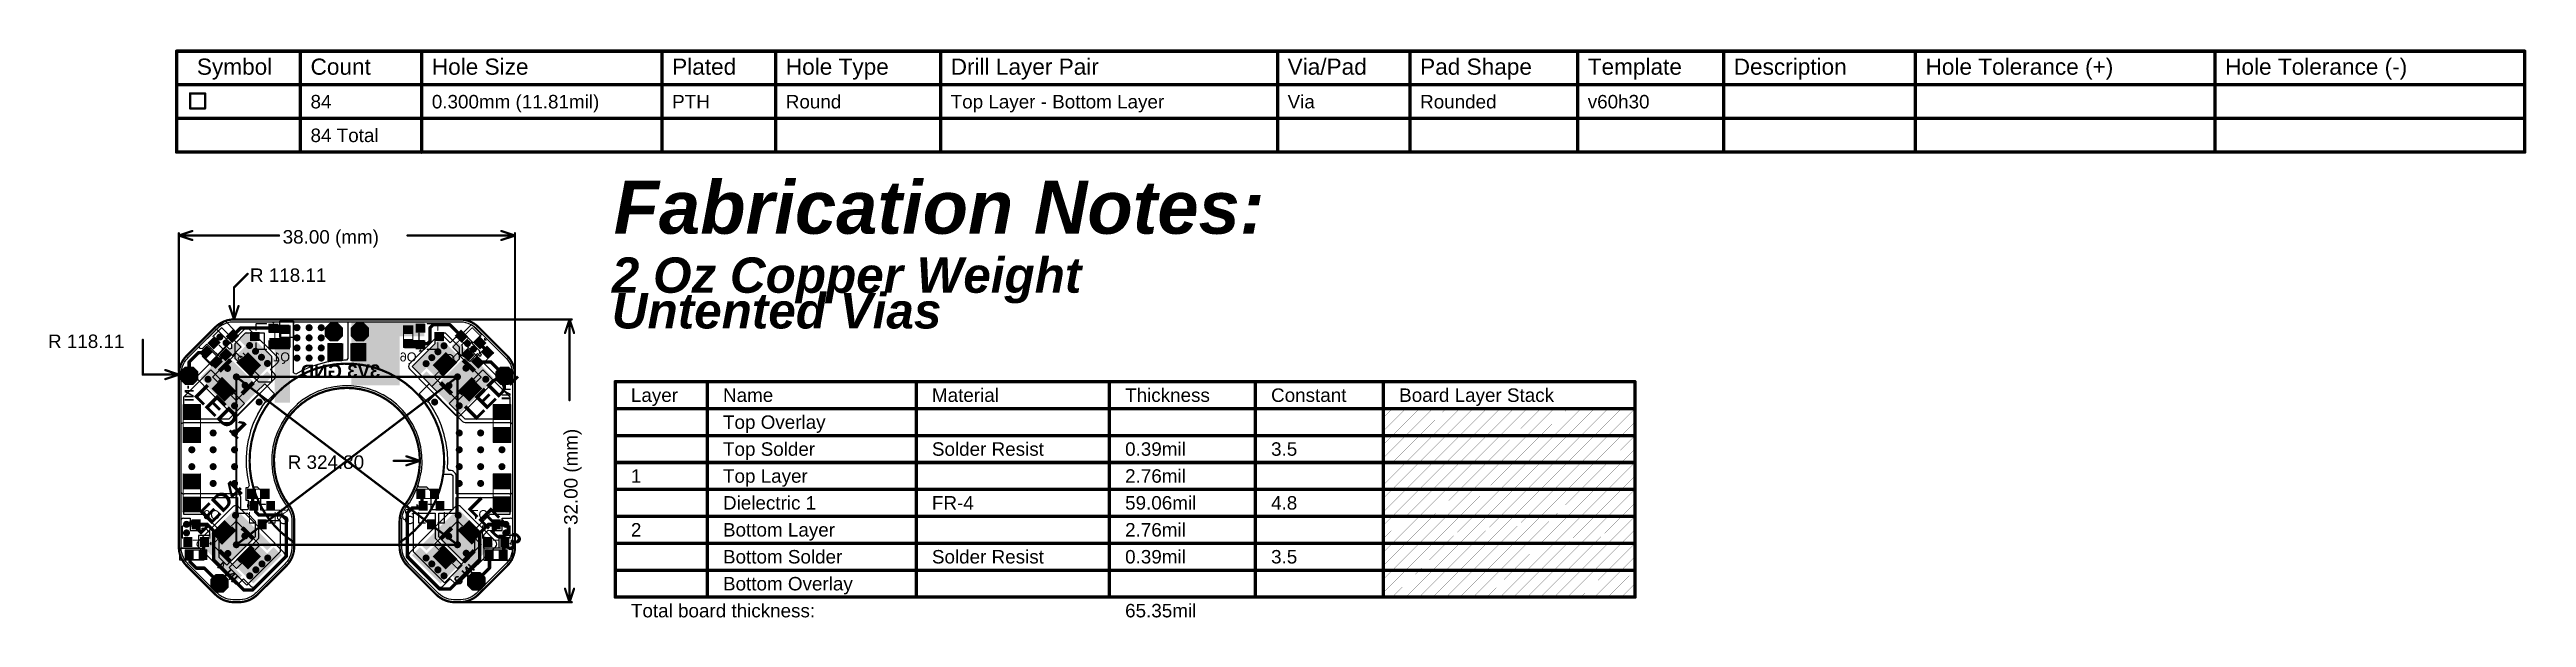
# Model space of a CAD drawing. Header units: inches. Extents: x 92 to 372, y 57 to 122.
import ezdxf

# ---------------------------------------------------------------- set-up
doc = ezdxf.new("R2010")
doc.units = ezdxf.units.IN
for name, color, linetype in [('Board Outline', 216, 'Continuous'), ('Bottom Layer', 5, 'Continuous'), ('Bottom Overlay', 54, 'Continuous'), ('Bottom Paste', 16, 'Continuous'), ('Bottom Solder', 6, 'Continuous'), ('Dimension', 6, 'Continuous'), ('Drill Drawing', 1, 'Continuous'), ('Fabrication', 76, 'Continuous'), ('Top Layer', 1, 'Continuous'), ('Top Overlay', 2, 'Continuous'), ('Top Paste', 8, 'Continuous'), ('Top Solder', 216, 'Continuous'), ('Via Holes', 16, 'Continuous')]:
    doc.layers.add(name, color=color, linetype=linetype)
doc.styles.add('Arial', font='', dxfattribs={"height": 0.2})
doc.styles.add('Arial_Bold', font='', dxfattribs={"height": 0.2})
doc.styles.add('Arial_Bold_Italic', font='', dxfattribs={"height": 0.2})
doc.styles.get('Arial').set_extended_font_data('Arial')
doc.styles.get('Arial_Bold').set_extended_font_data('Arial', bold=True)
doc.styles.get('Arial_Bold_Italic').set_extended_font_data('Arial', italic=True, bold=True)

msp = doc.modelspace()

# ---------------------------------------------------------------- texts
at = {"layer": 'Board Outline', "style": 'Arial'}
msp.add_text('R 324.80', height=1.524, dxfattribs=at).set_placement((118.79, 74.12))
at = {"layer": 'Bottom Overlay', "text_generation_flag": 2}
for s, height, rotation, style, p in [('Q5', 1.016, 315, 'Arial', (114.31, 85.3)), ('Q2', 1.016, 45, 'Arial', (137.87, 86.64)), ('IN-1', 1, 270, 'Arial_Bold', (107.15, 81.73)), ('IN-2', 1, 270, 'Arial_Bold', (142.99, 81.91)), ('Q4', 1.016, 270, 'Arial', (117.85, 67.78)), ('Q3', 1.016, 270, 'Arial', (132.05, 67.78)), ('IN-4', 1, 315, 'Arial_Bold', (112.57, 61.18)), ('IN-3', 1, 45, 'Arial_Bold', (140.04, 62.76))]:
    msp.add_text(s, height=height, rotation=rotation, dxfattribs=dict(at, style=style)).set_placement(p)
for s, height, style, p in [('Q1', 1.016, 'Arial', (119.05, 86.28)), ('Q6', 1.016, 'Arial', (133.35, 86.28)), ('GND', 1.5, 'Arial_Bold', (124.92, 84.43)), ('3V3', 1.5, 'Arial_Bold', (129.24, 84.44)), ('Q8', 1.016, 'Arial', (111.14, 68.42)), ('Q7', 1.016, 'Arial', (141.46, 68.43))]:
    msp.add_text(s, height=height, dxfattribs=dict(at, style=style)).set_placement(p)
at = {"layer": 'Dimension', "style": 'Arial'}
for s, p in [('38.00 (mm)', (118.22, 99.62)), ('R 118.11', (114.52, 95.28)), ('R 118.11', (91.69, 87.8))]:
    msp.add_text(s, height=1.524, dxfattribs=at).set_placement(p)
msp.add_text('32.00 (mm)', height=1.524, rotation=90, dxfattribs=at).set_placement((151.56, 67.77))
at = {"layer": 'Drill Drawing', "style": 'Arial'}
for s, height, p in [('Symbol', 1.829, (108.52, 118.73)), ('Count', 1.829, (121.37, 118.73)), ('Hole Size', 1.829, (135.08, 118.73)), ('Plated', 1.829, (162.25, 118.73)), ('Hole Type', 1.829, (175.1, 118.73)), ('Drill Layer Pair', 1.8288, (193.74, 118.73)), ('Via/Pad', 1.829, (231.83, 118.73)), ('Pad Shape', 1.829, (246.81, 118.73)), ('Template', 1.829, (265.76, 118.73)), ('Description', 1.8288, (282.26, 118.73)), ('Hole Tolerance (+)', 1.8288, (303.95, 118.73)), ('Hole Tolerance (-)', 1.8288, (337.82, 118.73)), ('84', 1.524, (121.37, 114.92)), ('0.300mm (11.81mil)', 1.524, (135.08, 114.92)), ('PTH', 1.524, (162.25, 114.92)), ('Round', 1.524, (175.1, 114.92)), ('Top Layer - Bottom Layer', 1.524, (193.74, 114.92)), ('Via', 1.524, (231.83, 114.92)), ('Rounded', 1.524, (246.81, 114.92)), ('v60h30', 1.524, (265.76, 114.92)), ('84 Total', 1.524, (121.37, 111.11))]:
    msp.add_text(s, height=height, dxfattribs=at).set_placement(p)
at = {"layer": 'Fabrication'}
for s, height, style, p in [('Fabrication Notes:', 6, 'Arial_Bold_Italic', (155.64, 100.73)), ('2 Oz Copper Weight', 4, 'Arial_Bold_Italic', (155.43, 94.05)), ('Untented Vias', 4, 'Arial_Bold_Italic', (155.43, 90.01)), ('Layer', 1.524, 'Arial', (157.59, 81.7)), ('Name', 1.524, 'Arial', (168, 81.7)), ('Material', 1.524, 'Arial', (191.62, 81.7)), ('Thickness', 1.524, 'Arial', (213.46, 81.7)), ('Constant', 1.524, 'Arial', (229.96, 81.7)), ('Board Layer Stack', 1.524, 'Arial', (244.44, 81.7)), ('Top Overlay', 1.524, 'Arial', (168, 78.65)), ('Top Solder', 1.524, 'Arial', (168, 75.6)), ('Solder Resist', 1.524, 'Arial', (191.62, 75.6)), ('0.39mil', 1.524, 'Arial', (213.46, 75.6)), ('3.5', 1.524, 'Arial', (229.96, 75.6)), ('1', 1.52, 'Arial', (157.59, 72.55)), ('Top Layer', 1.524, 'Arial', (168, 72.55)), ('2.76mil', 1.524, 'Arial', (213.46, 72.55)), ('Dielectric 1', 1.524, 'Arial', (168, 69.51)), ('FR-4', 1.524, 'Arial', (191.62, 69.51)), ('59.06mil', 1.524, 'Arial', (213.46, 69.51)), ('4.8', 1.524, 'Arial', (229.96, 69.51)), ('2', 1.52, 'Arial', (157.59, 66.46)), ('Bottom Layer', 1.524, 'Arial', (168, 66.46)), ('2.76mil', 1.524, 'Arial', (213.46, 66.46)), ('Bottom Solder', 1.524, 'Arial', (168, 63.41)), ('Solder Resist', 1.524, 'Arial', (191.62, 63.41)), ('0.39mil', 1.524, 'Arial', (213.46, 63.41)), ('3.5', 1.524, 'Arial', (229.96, 63.41)), ('Bottom Overlay', 1.524, 'Arial', (168, 60.36)), ('Total board thickness:', 1.524, 'Arial', (157.59, 57.31)), ('65.35mil', 1.524, 'Arial', (213.46, 57.31))]:
    msp.add_text(s, height=height, dxfattribs=dict(at, style=style)).set_placement(p)
at = {"layer": 'Top Overlay', "style": 'Arial_Bold'}
for s, rotation, p in [('LED2', 45, (139.97, 79.5)), ('LED1', 315, (108.07, 82.44)), ('LED4', 45, (108.85, 66.53)), ('LED3', 315, (139, 69.7))]:
    msp.add_text(s, height=2, rotation=rotation, dxfattribs=at).set_placement(p)

# ---------------------------------------------------------------- blocks, each defined once
blk = doc.blocks.new('T__________B_1')
at = {"layer": 'Bottom Layer'}
blk.add_hatch(color=5, dxfattribs=at).paths.add_polyline_path([(0.38, 0.76), (-0.38, 0.76), (-0.76, 0.38), (-0.76, -0.38), (-0.38, -0.76), (0.38, -0.76), (0.76, -0.38), (0.76, 0.38)])
at = {"layer": 'Bottom Paste'}
blk.add_hatch(color=16, dxfattribs=at).paths.add_polyline_path([(0.38, 0.76), (-0.38, 0.76), (-0.76, 0.38), (-0.76, -0.38), (-0.38, -0.76), (0.38, -0.76), (0.76, -0.38), (0.76, 0.38)])
at = {"layer": 'Bottom Solder'}
blk.add_hatch(color=6, dxfattribs=at).paths.add_polyline_path([(0.43, 0.86), (-0.43, 0.86), (-0.86, 0.43), (-0.86, -0.43), (-0.43, -0.86), (0.43, -0.86), (0.86, -0.43), (0.86, 0.43)])
at = {"layer": 'Bottom Overlay', "const_width": 0.2}
for points in [[(-0.43, 0.94), (-0.94, 0.43)], [(-0.94, 0.43), (-0.94, -0.43)], [(0.43, 0.94), (-0.43, 0.94)], [(0.94, 0.43), (0.43, 0.94)], [(0.94, 0.43), (0.94, -0.43)], [(-0.43, -0.94), (-0.94, -0.43)], [(0.43, -0.94), (-0.43, -0.94)], [(0.94, -0.43), (0.43, -0.94)]]:
    blk.add_lwpolyline(points, dxfattribs=at)
at = {"layer": 'Bottom Overlay', "const_width": 0.1}
for points in [[(-0.99, 0.43, 1), (-0.89, 0.43, 1)], [(-0.99, 0.43, 1), (-0.89, 0.43, 1)], [(-0.48, 0.94, 1), (-0.38, 0.94, 1)], [(-0.48, 0.94, 1), (-0.38, 0.94, 1)], [(0.38, 0.94, 1), (0.48, 0.94, 1)], [(0.38, 0.94, 1), (0.48, 0.94, 1)], [(0.89, 0.43, 1), (0.99, 0.43, 1)], [(0.89, 0.43, 1), (0.99, 0.43, 1)], [(-0.99, -0.43, 1), (-0.89, -0.43, 1)], [(-0.99, -0.43, 1), (-0.89, -0.43, 1)], [(-0.48, -0.94, 1), (-0.38, -0.94, 1)], [(-0.48, -0.94, 1), (-0.38, -0.94, 1)], [(0.38, -0.94, 1), (0.48, -0.94, 1)], [(0.38, -0.94, 1), (0.48, -0.94, 1)], [(0.89, -0.43, 1), (0.99, -0.43, 1)], [(0.89, -0.43, 1), (0.99, -0.43, 1)]]:
    blk.add_lwpolyline(points, format="xyb", close=True, dxfattribs=at)
blk = doc.blocks.new('T__________B_2')
at = {"layer": 'Bottom Layer'}
blk.add_hatch(color=5, dxfattribs=at).paths.add_polyline_path([(0.38, 0.76), (-0.38, 0.76), (-0.76, 0.38), (-0.76, -0.38), (-0.38, -0.76), (0.38, -0.76), (0.76, -0.38), (0.76, 0.38)])
at = {"layer": 'Bottom Paste'}
blk.add_hatch(color=16, dxfattribs=at).paths.add_polyline_path([(0.38, 0.76), (-0.38, 0.76), (-0.76, 0.38), (-0.76, -0.38), (-0.38, -0.76), (0.38, -0.76), (0.76, -0.38), (0.76, 0.38)])
at = {"layer": 'Bottom Solder'}
blk.add_hatch(color=6, dxfattribs=at).paths.add_polyline_path([(0.43, 0.86), (-0.43, 0.86), (-0.86, 0.43), (-0.86, -0.43), (-0.43, -0.86), (0.43, -0.86), (0.86, -0.43), (0.86, 0.43)])
at = {"layer": 'Bottom Overlay', "const_width": 0.2}
for points in [[(-0.43, 0.94), (-0.94, 0.43)], [(-0.94, 0.43), (-0.94, -0.43)], [(0.43, 0.94), (-0.43, 0.94)], [(0.94, 0.43), (0.43, 0.94)], [(0.94, 0.43), (0.94, -0.43)], [(-0.43, -0.94), (-0.94, -0.43)], [(0.43, -0.94), (-0.43, -0.94)], [(0.94, -0.43), (0.43, -0.94)]]:
    blk.add_lwpolyline(points, dxfattribs=at)
at = {"layer": 'Bottom Overlay', "const_width": 0.1}
for points in [[(-0.99, 0.43, 1), (-0.89, 0.43, 1)], [(-0.99, 0.43, 1), (-0.89, 0.43, 1)], [(-0.48, 0.94, 1), (-0.38, 0.94, 1)], [(-0.48, 0.94, 1), (-0.38, 0.94, 1)], [(0.38, 0.94, 1), (0.48, 0.94, 1)], [(0.38, 0.94, 1), (0.48, 0.94, 1)], [(0.89, 0.43, 1), (0.99, 0.43, 1)], [(0.89, 0.43, 1), (0.99, 0.43, 1)], [(-0.99, -0.43, 1), (-0.89, -0.43, 1)], [(-0.99, -0.43, 1), (-0.89, -0.43, 1)], [(-0.48, -0.94, 1), (-0.38, -0.94, 1)], [(-0.48, -0.94, 1), (-0.38, -0.94, 1)], [(0.38, -0.94, 1), (0.48, -0.94, 1)], [(0.38, -0.94, 1), (0.48, -0.94, 1)], [(0.89, -0.43, 1), (0.99, -0.43, 1)], [(0.89, -0.43, 1), (0.99, -0.43, 1)]]:
    blk.add_lwpolyline(points, format="xyb", close=True, dxfattribs=at)
blk = doc.blocks.new('T__________B_3')
at = {"layer": 'Bottom Layer'}
blk.add_hatch(color=5, dxfattribs=at).paths.add_polyline_path([(0.38, 0.76), (-0.38, 0.76), (-0.76, 0.38), (-0.76, -0.38), (-0.38, -0.76), (0.38, -0.76), (0.76, -0.38), (0.76, 0.38)])
at = {"layer": 'Bottom Paste'}
blk.add_hatch(color=16, dxfattribs=at).paths.add_polyline_path([(0.38, 0.76), (-0.38, 0.76), (-0.76, 0.38), (-0.76, -0.38), (-0.38, -0.76), (0.38, -0.76), (0.76, -0.38), (0.76, 0.38)])
at = {"layer": 'Bottom Solder'}
blk.add_hatch(color=6, dxfattribs=at).paths.add_polyline_path([(0.43, 0.86), (-0.43, 0.86), (-0.86, 0.43), (-0.86, -0.43), (-0.43, -0.86), (0.43, -0.86), (0.86, -0.43), (0.86, 0.43)])
at = {"layer": 'Bottom Overlay', "const_width": 0.2}
for points in [[(-0.43, 0.94), (-0.94, 0.43)], [(-0.94, 0.43), (-0.94, -0.43)], [(0.43, 0.94), (-0.43, 0.94)], [(0.94, 0.43), (0.43, 0.94)], [(0.94, 0.43), (0.94, -0.43)], [(-0.43, -0.94), (-0.94, -0.43)], [(0.43, -0.94), (-0.43, -0.94)], [(0.94, -0.43), (0.43, -0.94)]]:
    blk.add_lwpolyline(points, dxfattribs=at)
at = {"layer": 'Bottom Overlay', "const_width": 0.1}
for points in [[(-0.99, 0.43, 1), (-0.89, 0.43, 1)], [(-0.99, 0.43, 1), (-0.89, 0.43, 1)], [(-0.48, 0.94, 1), (-0.38, 0.94, 1)], [(-0.48, 0.94, 1), (-0.38, 0.94, 1)], [(0.38, 0.94, 1), (0.48, 0.94, 1)], [(0.38, 0.94, 1), (0.48, 0.94, 1)], [(0.89, 0.43, 1), (0.99, 0.43, 1)], [(0.89, 0.43, 1), (0.99, 0.43, 1)], [(-0.99, -0.43, 1), (-0.89, -0.43, 1)], [(-0.99, -0.43, 1), (-0.89, -0.43, 1)], [(-0.48, -0.94, 1), (-0.38, -0.94, 1)], [(-0.48, -0.94, 1), (-0.38, -0.94, 1)], [(0.38, -0.94, 1), (0.48, -0.94, 1)], [(0.38, -0.94, 1), (0.48, -0.94, 1)], [(0.89, -0.43, 1), (0.99, -0.43, 1)], [(0.89, -0.43, 1), (0.99, -0.43, 1)]]:
    blk.add_lwpolyline(points, format="xyb", close=True, dxfattribs=at)
blk = doc.blocks.new('T__________B_4')
at = {"layer": 'Bottom Layer'}
blk.add_hatch(color=5, dxfattribs=at).paths.add_polyline_path([(0.38, 0.76), (-0.38, 0.76), (-0.76, 0.38), (-0.76, -0.38), (-0.38, -0.76), (0.38, -0.76), (0.76, -0.38), (0.76, 0.38)])
at = {"layer": 'Bottom Paste'}
blk.add_hatch(color=16, dxfattribs=at).paths.add_polyline_path([(0.38, 0.76), (-0.38, 0.76), (-0.76, 0.38), (-0.76, -0.38), (-0.38, -0.76), (0.38, -0.76), (0.76, -0.38), (0.76, 0.38)])
at = {"layer": 'Bottom Solder'}
blk.add_hatch(color=6, dxfattribs=at).paths.add_polyline_path([(0.43, 0.86), (-0.43, 0.86), (-0.86, 0.43), (-0.86, -0.43), (-0.43, -0.86), (0.43, -0.86), (0.86, -0.43), (0.86, 0.43)])
at = {"layer": 'Bottom Overlay', "const_width": 0.2}
for points in [[(-0.43, 0.94), (-0.94, 0.43)], [(-0.94, 0.43), (-0.94, -0.43)], [(0.43, 0.94), (-0.43, 0.94)], [(0.94, 0.43), (0.43, 0.94)], [(0.94, 0.43), (0.94, -0.43)], [(-0.43, -0.94), (-0.94, -0.43)], [(0.43, -0.94), (-0.43, -0.94)], [(0.94, -0.43), (0.43, -0.94)]]:
    blk.add_lwpolyline(points, dxfattribs=at)
at = {"layer": 'Bottom Overlay', "const_width": 0.1}
for points in [[(-0.99, 0.43, 1), (-0.89, 0.43, 1)], [(-0.99, 0.43, 1), (-0.89, 0.43, 1)], [(-0.48, 0.94, 1), (-0.38, 0.94, 1)], [(-0.48, 0.94, 1), (-0.38, 0.94, 1)], [(0.38, 0.94, 1), (0.48, 0.94, 1)], [(0.38, 0.94, 1), (0.48, 0.94, 1)], [(0.89, 0.43, 1), (0.99, 0.43, 1)], [(0.89, 0.43, 1), (0.99, 0.43, 1)], [(-0.99, -0.43, 1), (-0.89, -0.43, 1)], [(-0.99, -0.43, 1), (-0.89, -0.43, 1)], [(-0.48, -0.94, 1), (-0.38, -0.94, 1)], [(-0.48, -0.94, 1), (-0.38, -0.94, 1)], [(0.38, -0.94, 1), (0.48, -0.94, 1)], [(0.38, -0.94, 1), (0.48, -0.94, 1)], [(0.89, -0.43, 1), (0.99, -0.43, 1)], [(0.89, -0.43, 1), (0.99, -0.43, 1)]]:
    blk.add_lwpolyline(points, format="xyb", close=True, dxfattribs=at)
blk = doc.blocks.new('T__________B_5')
at = {"layer": 'Bottom Layer'}
blk.add_hatch(color=5, dxfattribs=at).paths.add_polyline_path([(0.38, 0.76), (-0.38, 0.76), (-0.76, 0.38), (-0.76, -0.38), (-0.38, -0.76), (0.38, -0.76), (0.76, -0.38), (0.76, 0.38)])
at = {"layer": 'Bottom Paste'}
blk.add_hatch(color=16, dxfattribs=at).paths.add_polyline_path([(0.38, 0.76), (-0.38, 0.76), (-0.76, 0.38), (-0.76, -0.38), (-0.38, -0.76), (0.38, -0.76), (0.76, -0.38), (0.76, 0.38)])
at = {"layer": 'Bottom Solder'}
blk.add_hatch(color=6, dxfattribs=at).paths.add_polyline_path([(0.43, 0.86), (-0.43, 0.86), (-0.86, 0.43), (-0.86, -0.43), (-0.43, -0.86), (0.43, -0.86), (0.86, -0.43), (0.86, 0.43)])
at = {"layer": 'Bottom Overlay', "const_width": 0.2}
for points in [[(-0.43, 0.94), (-0.94, 0.43)], [(-0.94, 0.43), (-0.94, -0.43)], [(0.43, 0.94), (-0.43, 0.94)], [(0.94, 0.43), (0.43, 0.94)], [(0.94, 0.43), (0.94, -0.43)], [(-0.43, -0.94), (-0.94, -0.43)], [(0.43, -0.94), (-0.43, -0.94)], [(0.94, -0.43), (0.43, -0.94)]]:
    blk.add_lwpolyline(points, dxfattribs=at)
at = {"layer": 'Bottom Overlay', "const_width": 0.1}
for points in [[(-0.99, 0.43, 1), (-0.89, 0.43, 1)], [(-0.99, 0.43, 1), (-0.89, 0.43, 1)], [(-0.48, 0.94, 1), (-0.38, 0.94, 1)], [(-0.48, 0.94, 1), (-0.38, 0.94, 1)], [(0.38, 0.94, 1), (0.48, 0.94, 1)], [(0.38, 0.94, 1), (0.48, 0.94, 1)], [(0.89, 0.43, 1), (0.99, 0.43, 1)], [(0.89, 0.43, 1), (0.99, 0.43, 1)], [(-0.99, -0.43, 1), (-0.89, -0.43, 1)], [(-0.99, -0.43, 1), (-0.89, -0.43, 1)], [(-0.48, -0.94, 1), (-0.38, -0.94, 1)], [(-0.48, -0.94, 1), (-0.38, -0.94, 1)], [(0.38, -0.94, 1), (0.48, -0.94, 1)], [(0.38, -0.94, 1), (0.48, -0.94, 1)], [(0.89, -0.43, 1), (0.99, -0.43, 1)], [(0.89, -0.43, 1), (0.99, -0.43, 1)]]:
    blk.add_lwpolyline(points, format="xyb", close=True, dxfattribs=at)
blk = doc.blocks.new('T__________B_6')
at = {"layer": 'Bottom Layer'}
blk.add_hatch(color=5, dxfattribs=at).paths.add_polyline_path([(0.38, 0.76), (-0.38, 0.76), (-0.76, 0.38), (-0.76, -0.38), (-0.38, -0.76), (0.38, -0.76), (0.76, -0.38), (0.76, 0.38)])
at = {"layer": 'Bottom Paste'}
blk.add_hatch(color=16, dxfattribs=at).paths.add_polyline_path([(0.38, 0.76), (-0.38, 0.76), (-0.76, 0.38), (-0.76, -0.38), (-0.38, -0.76), (0.38, -0.76), (0.76, -0.38), (0.76, 0.38)])
at = {"layer": 'Bottom Solder'}
blk.add_hatch(color=6, dxfattribs=at).paths.add_polyline_path([(0.43, 0.86), (-0.43, 0.86), (-0.86, 0.43), (-0.86, -0.43), (-0.43, -0.86), (0.43, -0.86), (0.86, -0.43), (0.86, 0.43)])
at = {"layer": 'Bottom Overlay', "const_width": 0.2}
for points in [[(-0.94, 0.43), (-0.43, 0.94)], [(-0.94, -0.43), (-0.94, 0.43)], [(-0.43, 0.94), (0.43, 0.94)], [(0.43, 0.94), (0.94, 0.43)], [(0.94, -0.43), (0.94, 0.43)], [(-0.94, -0.43), (-0.43, -0.94)], [(-0.43, -0.94), (0.43, -0.94)], [(0.43, -0.94), (0.94, -0.43)]]:
    blk.add_lwpolyline(points, dxfattribs=at)
at = {"layer": 'Bottom Overlay', "const_width": 0.1}
for points in [[(-0.99, 0.43, 1), (-0.89, 0.43, 1)], [(-0.99, 0.43, 1), (-0.89, 0.43, 1)], [(-0.48, 0.94, 1), (-0.38, 0.94, 1)], [(-0.48, 0.94, 1), (-0.38, 0.94, 1)], [(0.38, 0.94, 1), (0.48, 0.94, 1)], [(0.38, 0.94, 1), (0.48, 0.94, 1)], [(0.89, 0.43, 1), (0.99, 0.43, 1)], [(0.89, 0.43, 1), (0.99, 0.43, 1)], [(-0.99, -0.43, 1), (-0.89, -0.43, 1)], [(-0.99, -0.43, 1), (-0.89, -0.43, 1)], [(-0.48, -0.94, 1), (-0.38, -0.94, 1)], [(-0.48, -0.94, 1), (-0.38, -0.94, 1)], [(0.38, -0.94, 1), (0.48, -0.94, 1)], [(0.38, -0.94, 1), (0.48, -0.94, 1)], [(0.89, -0.43, 1), (0.99, -0.43, 1)], [(0.89, -0.43, 1), (0.99, -0.43, 1)]]:
    blk.add_lwpolyline(points, format="xyb", close=True, dxfattribs=at)
blk = doc.blocks.new('R___1206_B_7')
at = {"layer": 'Bottom Layer'}
for points in [[(-2.032, 0.889), (-0.508, 0.889), (-0.508, -0.889), (-2.032, -0.889)], [(0.508, 0.889), (2.032, 0.889), (2.032, -0.889), (0.508, -0.889)]]:
    blk.add_hatch(color=5, dxfattribs=at).paths.add_polyline_path(points)
at = {"layer": 'Bottom Paste'}
for points in [[(-2.032, 0.889), (-0.508, 0.889), (-0.508, -0.889), (-2.032, -0.889)], [(0.508, 0.889), (2.032, 0.889), (2.032, -0.889), (0.508, -0.889)]]:
    blk.add_hatch(color=16, dxfattribs=at).paths.add_polyline_path(points)
at = {"layer": 'Bottom Solder'}
for points in [[(-2.1336, 0.9906), (-0.4064, 0.9906), (-0.4064, -0.9906), (-2.1336, -0.9906)], [(0.4064, 0.9906), (2.1336, 0.9906), (2.1336, -0.9906), (0.4064, -0.9906)]]:
    blk.add_hatch(color=6, dxfattribs=at).paths.add_polyline_path(points)
at = {"layer": 'Bottom Overlay', "const_width": 0.127}
for points in [[(-2.1336, 0.9906), (-2.1336, -0.9906)], [(-2.1336, 0.9906), (2.1336, 0.9906)], [(2.1336, 0.9906), (2.1336, -0.9906)], [(-2.1336, -0.9906), (2.1336, -0.9906)]]:
    blk.add_lwpolyline(points, dxfattribs=at)
at = {"layer": 'Bottom Overlay', "const_width": 0.0635}
for points in [[(-2.16535, 0.9906, 1), (-2.10185, 0.9906, 1)], [(-2.16535, 0.9906, 1), (-2.10185, 0.9906, 1)], [(2.10185, 0.9906, 1), (2.16535, 0.9906, 1)], [(2.10185, 0.9906, 1), (2.16535, 0.9906, 1)], [(-2.16535, -0.9906, 1), (-2.10185, -0.9906, 1)], [(-2.16535, -0.9906, 1), (-2.10185, -0.9906, 1)], [(2.10185, -0.9906, 1), (2.16535, -0.9906, 1)], [(2.10185, -0.9906, 1), (2.16535, -0.9906, 1)]]:
    blk.add_lwpolyline(points, format="xyb", close=True, dxfattribs=at)
blk = doc.blocks.new('R___1206_B_8')
at = {"layer": 'Bottom Layer'}
for points in [[(-2.03, 0.89), (-0.51, 0.89), (-0.51, -0.89), (-2.03, -0.89)], [(0.51, 0.89), (2.03, 0.89), (2.03, -0.89), (0.51, -0.89)]]:
    blk.add_hatch(color=5, dxfattribs=at).paths.add_polyline_path(points)
at = {"layer": 'Bottom Paste'}
for points in [[(-2.03, 0.89), (-0.51, 0.89), (-0.51, -0.89), (-2.03, -0.89)], [(0.51, 0.89), (2.03, 0.89), (2.03, -0.89), (0.51, -0.89)]]:
    blk.add_hatch(color=16, dxfattribs=at).paths.add_polyline_path(points)
at = {"layer": 'Bottom Solder'}
for points in [[(-2.13, 0.99), (-0.41, 0.99), (-0.41, -0.99), (-2.13, -0.99)], [(0.41, 0.99), (2.13, 0.99), (2.13, -0.99), (0.41, -0.99)]]:
    blk.add_hatch(color=6, dxfattribs=at).paths.add_polyline_path(points)
at = {"layer": 'Bottom Overlay', "const_width": 0.127}
for points in [[(-2.13, -0.99), (-2.13, 0.99)], [(2.13, 0.99), (-2.13, 0.99)], [(2.13, -0.99), (2.13, 0.99)], [(2.13, -0.99), (-2.13, -0.99)]]:
    blk.add_lwpolyline(points, dxfattribs=at)
at = {"layer": 'Bottom Overlay', "const_width": 0.0635}
for points in [[(-2.17, 0.99, 1), (-2.1, 0.99, 1)], [(-2.17, 0.99, 1), (-2.1, 0.99, 1)], [(2.1, 0.99, 1), (2.17, 0.99, 1)], [(2.1, 0.99, 1), (2.17, 0.99, 1)], [(-2.17, -0.99, 1), (-2.1, -0.99, 1)], [(-2.17, -0.99, 1), (-2.1, -0.99, 1)], [(2.1, -0.99, 1), (2.17, -0.99, 1)], [(2.1, -0.99, 1), (2.17, -0.99, 1)]]:
    blk.add_lwpolyline(points, format="xyb", close=True, dxfattribs=at)
blk = doc.blocks.new('R___1206_B_9')
at = {"layer": 'Bottom Layer'}
for points in [[(-2.032, 0.889), (-0.508, 0.889), (-0.508, -0.889), (-2.032, -0.889)], [(0.508, 0.889), (2.032, 0.889), (2.032, -0.889), (0.508, -0.889)]]:
    blk.add_hatch(color=5, dxfattribs=at).paths.add_polyline_path(points)
at = {"layer": 'Bottom Paste'}
for points in [[(-2.032, 0.889), (-0.508, 0.889), (-0.508, -0.889), (-2.032, -0.889)], [(0.508, 0.889), (2.032, 0.889), (2.032, -0.889), (0.508, -0.889)]]:
    blk.add_hatch(color=16, dxfattribs=at).paths.add_polyline_path(points)
at = {"layer": 'Bottom Solder'}
for points in [[(-2.1336, 0.9906), (-0.4064, 0.9906), (-0.4064, -0.9906), (-2.1336, -0.9906)], [(0.4064, 0.9906), (2.1336, 0.9906), (2.1336, -0.9906), (0.4064, -0.9906)]]:
    blk.add_hatch(color=6, dxfattribs=at).paths.add_polyline_path(points)
at = {"layer": 'Bottom Overlay', "const_width": 0.127}
for points in [[(-2.1336, -0.9906), (-2.1336, 0.9906)], [(2.1336, 0.9906), (-2.1336, 0.9906)], [(2.1336, -0.9906), (2.1336, 0.9906)], [(2.1336, -0.9906), (-2.1336, -0.9906)]]:
    blk.add_lwpolyline(points, dxfattribs=at)
at = {"layer": 'Bottom Overlay', "const_width": 0.0635}
for points in [[(-2.16535, 0.9906, 1), (-2.10185, 0.9906, 1)], [(-2.16535, 0.9906, 1), (-2.10185, 0.9906, 1)], [(2.10185, 0.9906, 1), (2.16535, 0.9906, 1)], [(2.10185, 0.9906, 1), (2.16535, 0.9906, 1)], [(-2.16535, -0.9906, 1), (-2.10185, -0.9906, 1)], [(-2.16535, -0.9906, 1), (-2.10185, -0.9906, 1)], [(2.10185, -0.9906, 1), (2.16535, -0.9906, 1)], [(2.10185, -0.9906, 1), (2.16535, -0.9906, 1)]]:
    blk.add_lwpolyline(points, format="xyb", close=True, dxfattribs=at)
blk = doc.blocks.new('R___1206_B_10')
at = {"layer": 'Bottom Layer'}
for points in [[(-2.032, 0.889), (-0.508, 0.889), (-0.508, -0.889), (-2.032, -0.889)], [(0.508, 0.889), (2.032, 0.889), (2.032, -0.889), (0.508, -0.889)]]:
    blk.add_hatch(color=5, dxfattribs=at).paths.add_polyline_path(points)
at = {"layer": 'Bottom Paste'}
for points in [[(-2.032, 0.889), (-0.508, 0.889), (-0.508, -0.889), (-2.032, -0.889)], [(0.508, 0.889), (2.032, 0.889), (2.032, -0.889), (0.508, -0.889)]]:
    blk.add_hatch(color=16, dxfattribs=at).paths.add_polyline_path(points)
at = {"layer": 'Bottom Solder'}
for points in [[(-2.1336, 0.9906), (-0.4064, 0.9906), (-0.4064, -0.9906), (-2.1336, -0.9906)], [(0.4064, 0.9906), (2.1336, 0.9906), (2.1336, -0.9906), (0.4064, -0.9906)]]:
    blk.add_hatch(color=6, dxfattribs=at).paths.add_polyline_path(points)
at = {"layer": 'Bottom Overlay', "const_width": 0.127}
for points in [[(-2.1336, 0.9906), (2.1336, 0.9906)], [(-2.1336, 0.9906), (-2.1336, -0.9906)], [(2.1336, 0.9906), (2.1336, -0.9906)], [(-2.1336, -0.9906), (2.1336, -0.9906)]]:
    blk.add_lwpolyline(points, dxfattribs=at)
at = {"layer": 'Bottom Overlay', "const_width": 0.0635}
for points in [[(-2.16535, 0.9906, 1), (-2.10185, 0.9906, 1)], [(-2.16535, 0.9906, 1), (-2.10185, 0.9906, 1)], [(2.10185, 0.9906, 1), (2.16535, 0.9906, 1)], [(2.10185, 0.9906, 1), (2.16535, 0.9906, 1)], [(-2.16535, -0.9906, 1), (-2.10185, -0.9906, 1)], [(-2.16535, -0.9906, 1), (-2.10185, -0.9906, 1)], [(2.10185, -0.9906, 1), (2.16535, -0.9906, 1)], [(2.10185, -0.9906, 1), (2.16535, -0.9906, 1)]]:
    blk.add_lwpolyline(points, format="xyb", close=True, dxfattribs=at)
blk = doc.blocks.new('R___0603_B_11')
at = {"layer": 'Bottom Layer'}
for points in [[(-1.143, -0.4445), (-1.143, 0.4445), (-0.381, 0.4445), (-0.381, -0.4445)], [(0.381, -0.4445), (0.381, 0.4445), (1.143, 0.4445), (1.143, -0.4445)]]:
    blk.add_hatch(color=5, dxfattribs=at).paths.add_polyline_path(points)
at = {"layer": 'Bottom Paste'}
for points in [[(-1.143, -0.4445), (-1.143, 0.4445), (-0.381, 0.4445), (-0.381, -0.4445)], [(0.381, -0.4445), (0.381, 0.4445), (1.143, 0.4445), (1.143, -0.4445)]]:
    blk.add_hatch(color=16, dxfattribs=at).paths.add_polyline_path(points)
at = {"layer": 'Bottom Solder'}
for points in [[(-1.2446, -0.5461), (-1.2446, 0.5461), (-0.2794, 0.5461), (-0.2794, -0.5461)], [(0.2794, -0.5461), (0.2794, 0.5461), (1.2446, 0.5461), (1.2446, -0.5461)]]:
    blk.add_hatch(color=6, dxfattribs=at).paths.add_polyline_path(points)
at = {"layer": 'Bottom Overlay', "const_width": 0.127}
for points in [[(1.2192, 0.5334), (-1.2192, 0.5334)], [(-1.2192, 0.5334), (-1.2192, -0.5334)], [(1.2192, 0.5334), (1.2192, -0.5334)], [(1.2192, -0.5334), (-1.2192, -0.5334)]]:
    blk.add_lwpolyline(points, dxfattribs=at)
at = {"layer": 'Bottom Overlay', "const_width": 0.0635}
for points in [[(-1.25095, 0.5334, 1), (-1.18745, 0.5334, 1)], [(-1.25095, 0.5334, 1), (-1.18745, 0.5334, 1)], [(1.18745, 0.5334, 1), (1.25095, 0.5334, 1)], [(1.18745, 0.5334, 1), (1.25095, 0.5334, 1)], [(-1.25095, -0.5334, 1), (-1.18745, -0.5334, 1)], [(-1.25095, -0.5334, 1), (-1.18745, -0.5334, 1)], [(1.18745, -0.5334, 1), (1.25095, -0.5334, 1)], [(1.18745, -0.5334, 1), (1.25095, -0.5334, 1)]]:
    blk.add_lwpolyline(points, format="xyb", close=True, dxfattribs=at)
blk = doc.blocks.new('R___0603_B_12')
at = {"layer": 'Bottom Layer'}
for points in [[(-1.143, -0.4445), (-1.143, 0.4445), (-0.381, 0.4445), (-0.381, -0.4445)], [(0.381, -0.4445), (0.381, 0.4445), (1.143, 0.4445), (1.143, -0.4445)]]:
    blk.add_hatch(color=5, dxfattribs=at).paths.add_polyline_path(points)
at = {"layer": 'Bottom Paste'}
for points in [[(-1.143, -0.4445), (-1.143, 0.4445), (-0.381, 0.4445), (-0.381, -0.4445)], [(0.381, -0.4445), (0.381, 0.4445), (1.143, 0.4445), (1.143, -0.4445)]]:
    blk.add_hatch(color=16, dxfattribs=at).paths.add_polyline_path(points)
at = {"layer": 'Bottom Solder'}
for points in [[(-1.2446, -0.5461), (-1.2446, 0.5461), (-0.2794, 0.5461), (-0.2794, -0.5461)], [(0.2794, -0.5461), (0.2794, 0.5461), (1.2446, 0.5461), (1.2446, -0.5461)]]:
    blk.add_hatch(color=6, dxfattribs=at).paths.add_polyline_path(points)
at = {"layer": 'Bottom Overlay', "const_width": 0.127}
for points in [[(1.2192, 0.5334), (-1.2192, 0.5334)], [(-1.2192, 0.5334), (-1.2192, -0.5334)], [(1.2192, 0.5334), (1.2192, -0.5334)], [(1.2192, -0.5334), (-1.2192, -0.5334)]]:
    blk.add_lwpolyline(points, dxfattribs=at)
at = {"layer": 'Bottom Overlay', "const_width": 0.0635}
for points in [[(-1.25095, 0.5334, 1), (-1.18745, 0.5334, 1)], [(-1.25095, 0.5334, 1), (-1.18745, 0.5334, 1)], [(1.18745, 0.5334, 1), (1.25095, 0.5334, 1)], [(1.18745, 0.5334, 1), (1.25095, 0.5334, 1)], [(-1.25095, -0.5334, 1), (-1.18745, -0.5334, 1)], [(-1.25095, -0.5334, 1), (-1.18745, -0.5334, 1)], [(1.18745, -0.5334, 1), (1.25095, -0.5334, 1)], [(1.18745, -0.5334, 1), (1.25095, -0.5334, 1)]]:
    blk.add_lwpolyline(points, format="xyb", close=True, dxfattribs=at)
blk = doc.blocks.new('R___0603_B_13')
at = {"layer": 'Bottom Layer'}
for points in [[(-1.143, -0.4445), (-1.143, 0.4445), (-0.381, 0.4445), (-0.381, -0.4445)], [(0.381, -0.4445), (0.381, 0.4445), (1.143, 0.4445), (1.143, -0.4445)]]:
    blk.add_hatch(color=5, dxfattribs=at).paths.add_polyline_path(points)
at = {"layer": 'Bottom Paste'}
for points in [[(-1.143, -0.4445), (-1.143, 0.4445), (-0.381, 0.4445), (-0.381, -0.4445)], [(0.381, -0.4445), (0.381, 0.4445), (1.143, 0.4445), (1.143, -0.4445)]]:
    blk.add_hatch(color=16, dxfattribs=at).paths.add_polyline_path(points)
at = {"layer": 'Bottom Solder'}
for points in [[(-1.2446, -0.5461), (-1.2446, 0.5461), (-0.2794, 0.5461), (-0.2794, -0.5461)], [(0.2794, -0.5461), (0.2794, 0.5461), (1.2446, 0.5461), (1.2446, -0.5461)]]:
    blk.add_hatch(color=6, dxfattribs=at).paths.add_polyline_path(points)
at = {"layer": 'Bottom Overlay', "const_width": 0.127}
for points in [[(-1.2192, -0.5334), (-1.2192, 0.5334)], [(1.2192, 0.5334), (-1.2192, 0.5334)], [(1.2192, -0.5334), (1.2192, 0.5334)], [(1.2192, -0.5334), (-1.2192, -0.5334)]]:
    blk.add_lwpolyline(points, dxfattribs=at)
at = {"layer": 'Bottom Overlay', "const_width": 0.0635}
for points in [[(-1.25095, 0.5334, 1), (-1.18745, 0.5334, 1)], [(-1.25095, 0.5334, 1), (-1.18745, 0.5334, 1)], [(1.18745, 0.5334, 1), (1.25095, 0.5334, 1)], [(1.18745, 0.5334, 1), (1.25095, 0.5334, 1)], [(-1.25095, -0.5334, 1), (-1.18745, -0.5334, 1)], [(-1.25095, -0.5334, 1), (-1.18745, -0.5334, 1)], [(1.18745, -0.5334, 1), (1.25095, -0.5334, 1)], [(1.18745, -0.5334, 1), (1.25095, -0.5334, 1)]]:
    blk.add_lwpolyline(points, format="xyb", close=True, dxfattribs=at)
blk = doc.blocks.new('R___0603_B_14')
at = {"layer": 'Bottom Layer'}
for points in [[(-1.143, -0.4445), (-1.143, 0.4445), (-0.381, 0.4445), (-0.381, -0.4445)], [(0.381, -0.4445), (0.381, 0.4445), (1.143, 0.4445), (1.143, -0.4445)]]:
    blk.add_hatch(color=5, dxfattribs=at).paths.add_polyline_path(points)
at = {"layer": 'Bottom Paste'}
for points in [[(-1.143, -0.4445), (-1.143, 0.4445), (-0.381, 0.4445), (-0.381, -0.4445)], [(0.381, -0.4445), (0.381, 0.4445), (1.143, 0.4445), (1.143, -0.4445)]]:
    blk.add_hatch(color=16, dxfattribs=at).paths.add_polyline_path(points)
at = {"layer": 'Bottom Solder'}
for points in [[(-1.2446, -0.5461), (-1.2446, 0.5461), (-0.2794, 0.5461), (-0.2794, -0.5461)], [(0.2794, -0.5461), (0.2794, 0.5461), (1.2446, 0.5461), (1.2446, -0.5461)]]:
    blk.add_hatch(color=6, dxfattribs=at).paths.add_polyline_path(points)
at = {"layer": 'Bottom Overlay', "const_width": 0.127}
for points in [[(-1.2192, 0.5334), (-1.2192, -0.5334)], [(1.2192, 0.5334), (-1.2192, 0.5334)], [(1.2192, 0.5334), (1.2192, -0.5334)], [(1.2192, -0.5334), (-1.2192, -0.5334)]]:
    blk.add_lwpolyline(points, dxfattribs=at)
at = {"layer": 'Bottom Overlay', "const_width": 0.0635}
for points in [[(-1.25095, 0.5334, 1), (-1.18745, 0.5334, 1)], [(-1.25095, 0.5334, 1), (-1.18745, 0.5334, 1)], [(1.18745, 0.5334, 1), (1.25095, 0.5334, 1)], [(1.18745, 0.5334, 1), (1.25095, 0.5334, 1)], [(-1.25095, -0.5334, 1), (-1.18745, -0.5334, 1)], [(-1.25095, -0.5334, 1), (-1.18745, -0.5334, 1)], [(1.18745, -0.5334, 1), (1.25095, -0.5334, 1)], [(1.18745, -0.5334, 1), (1.25095, -0.5334, 1)]]:
    blk.add_lwpolyline(points, format="xyb", close=True, dxfattribs=at)
blk = doc.blocks.new('R___0603_B_15')
at = {"layer": 'Bottom Layer'}
for points in [[(-1.143, -0.4445), (-1.143, 0.4445), (-0.381, 0.4445), (-0.381, -0.4445)], [(0.381, -0.4445), (0.381, 0.4445), (1.143, 0.4445), (1.143, -0.4445)]]:
    blk.add_hatch(color=5, dxfattribs=at).paths.add_polyline_path(points)
at = {"layer": 'Bottom Paste'}
for points in [[(-1.143, -0.4445), (-1.143, 0.4445), (-0.381, 0.4445), (-0.381, -0.4445)], [(0.381, -0.4445), (0.381, 0.4445), (1.143, 0.4445), (1.143, -0.4445)]]:
    blk.add_hatch(color=16, dxfattribs=at).paths.add_polyline_path(points)
at = {"layer": 'Bottom Solder'}
for points in [[(-1.2446, -0.5461), (-1.2446, 0.5461), (-0.2794, 0.5461), (-0.2794, -0.5461)], [(0.2794, -0.5461), (0.2794, 0.5461), (1.2446, 0.5461), (1.2446, -0.5461)]]:
    blk.add_hatch(color=6, dxfattribs=at).paths.add_polyline_path(points)
at = {"layer": 'Bottom Overlay', "const_width": 0.127}
for points in [[(-1.2192, 0.5334), (1.2192, 0.5334)], [(-1.2192, -0.5334), (-1.2192, 0.5334)], [(1.2192, -0.5334), (1.2192, 0.5334)], [(-1.2192, -0.5334), (1.2192, -0.5334)]]:
    blk.add_lwpolyline(points, dxfattribs=at)
at = {"layer": 'Bottom Overlay', "const_width": 0.0635}
for points in [[(-1.25095, 0.5334, 1), (-1.18745, 0.5334, 1)], [(-1.25095, 0.5334, 1), (-1.18745, 0.5334, 1)], [(1.18745, 0.5334, 1), (1.25095, 0.5334, 1)], [(1.18745, 0.5334, 1), (1.25095, 0.5334, 1)], [(-1.25095, -0.5334, 1), (-1.18745, -0.5334, 1)], [(-1.25095, -0.5334, 1), (-1.18745, -0.5334, 1)], [(1.18745, -0.5334, 1), (1.25095, -0.5334, 1)], [(1.18745, -0.5334, 1), (1.25095, -0.5334, 1)]]:
    blk.add_lwpolyline(points, format="xyb", close=True, dxfattribs=at)
blk = doc.blocks.new('R___0603_B_16')
at = {"layer": 'Bottom Layer'}
for points in [[(-1.143, -0.4445), (-1.143, 0.4445), (-0.381, 0.4445), (-0.381, -0.4445)], [(0.381, -0.4445), (0.381, 0.4445), (1.143, 0.4445), (1.143, -0.4445)]]:
    blk.add_hatch(color=5, dxfattribs=at).paths.add_polyline_path(points)
at = {"layer": 'Bottom Paste'}
for points in [[(-1.143, -0.4445), (-1.143, 0.4445), (-0.381, 0.4445), (-0.381, -0.4445)], [(0.381, -0.4445), (0.381, 0.4445), (1.143, 0.4445), (1.143, -0.4445)]]:
    blk.add_hatch(color=16, dxfattribs=at).paths.add_polyline_path(points)
at = {"layer": 'Bottom Solder'}
for points in [[(-1.2446, -0.5461), (-1.2446, 0.5461), (-0.2794, 0.5461), (-0.2794, -0.5461)], [(0.2794, -0.5461), (0.2794, 0.5461), (1.2446, 0.5461), (1.2446, -0.5461)]]:
    blk.add_hatch(color=6, dxfattribs=at).paths.add_polyline_path(points)
at = {"layer": 'Bottom Overlay', "const_width": 0.127}
for points in [[(-1.2192, 0.5334), (1.2192, 0.5334)], [(-1.2192, -0.5334), (-1.2192, 0.5334)], [(1.2192, -0.5334), (1.2192, 0.5334)], [(-1.2192, -0.5334), (1.2192, -0.5334)]]:
    blk.add_lwpolyline(points, dxfattribs=at)
at = {"layer": 'Bottom Overlay', "const_width": 0.0635}
for points in [[(-1.25095, 0.5334, 1), (-1.18745, 0.5334, 1)], [(-1.25095, 0.5334, 1), (-1.18745, 0.5334, 1)], [(1.18745, 0.5334, 1), (1.25095, 0.5334, 1)], [(1.18745, 0.5334, 1), (1.25095, 0.5334, 1)], [(-1.25095, -0.5334, 1), (-1.18745, -0.5334, 1)], [(-1.25095, -0.5334, 1), (-1.18745, -0.5334, 1)], [(1.18745, -0.5334, 1), (1.25095, -0.5334, 1)], [(1.18745, -0.5334, 1), (1.25095, -0.5334, 1)]]:
    blk.add_lwpolyline(points, format="xyb", close=True, dxfattribs=at)
blk = doc.blocks.new('R___0603_B_17')
at = {"layer": 'Bottom Layer'}
for points in [[(-1.143, -0.4445), (-1.143, 0.4445), (-0.381, 0.4445), (-0.381, -0.4445)], [(0.381, -0.4445), (0.381, 0.4445), (1.143, 0.4445), (1.143, -0.4445)]]:
    blk.add_hatch(color=5, dxfattribs=at).paths.add_polyline_path(points)
at = {"layer": 'Bottom Paste'}
for points in [[(-1.143, -0.4445), (-1.143, 0.4445), (-0.381, 0.4445), (-0.381, -0.4445)], [(0.381, -0.4445), (0.381, 0.4445), (1.143, 0.4445), (1.143, -0.4445)]]:
    blk.add_hatch(color=16, dxfattribs=at).paths.add_polyline_path(points)
at = {"layer": 'Bottom Solder'}
for points in [[(-1.2446, -0.5461), (-1.2446, 0.5461), (-0.2794, 0.5461), (-0.2794, -0.5461)], [(0.2794, -0.5461), (0.2794, 0.5461), (1.2446, 0.5461), (1.2446, -0.5461)]]:
    blk.add_hatch(color=6, dxfattribs=at).paths.add_polyline_path(points)
at = {"layer": 'Bottom Overlay', "const_width": 0.127}
for points in [[(-1.2192, 0.5334), (1.2192, 0.5334)], [(-1.2192, 0.5334), (-1.2192, -0.5334)], [(1.2192, 0.5334), (1.2192, -0.5334)], [(-1.2192, -0.5334), (1.2192, -0.5334)]]:
    blk.add_lwpolyline(points, dxfattribs=at)
at = {"layer": 'Bottom Overlay', "const_width": 0.0635}
for points in [[(-1.25095, 0.5334, 1), (-1.18745, 0.5334, 1)], [(-1.25095, 0.5334, 1), (-1.18745, 0.5334, 1)], [(1.18745, 0.5334, 1), (1.25095, 0.5334, 1)], [(1.18745, 0.5334, 1), (1.25095, 0.5334, 1)], [(-1.25095, -0.5334, 1), (-1.18745, -0.5334, 1)], [(-1.25095, -0.5334, 1), (-1.18745, -0.5334, 1)], [(1.18745, -0.5334, 1), (1.25095, -0.5334, 1)], [(1.18745, -0.5334, 1), (1.25095, -0.5334, 1)]]:
    blk.add_lwpolyline(points, format="xyb", close=True, dxfattribs=at)
blk = doc.blocks.new('R___0603_B_18')
at = {"layer": 'Bottom Layer'}
for points in [[(-1.143, -0.4445), (-1.143, 0.4445), (-0.381, 0.4445), (-0.381, -0.4445)], [(0.381, -0.4445), (0.381, 0.4445), (1.143, 0.4445), (1.143, -0.4445)]]:
    blk.add_hatch(color=5, dxfattribs=at).paths.add_polyline_path(points)
at = {"layer": 'Bottom Paste'}
for points in [[(-1.143, -0.4445), (-1.143, 0.4445), (-0.381, 0.4445), (-0.381, -0.4445)], [(0.381, -0.4445), (0.381, 0.4445), (1.143, 0.4445), (1.143, -0.4445)]]:
    blk.add_hatch(color=16, dxfattribs=at).paths.add_polyline_path(points)
at = {"layer": 'Bottom Solder'}
for points in [[(-1.2446, -0.5461), (-1.2446, 0.5461), (-0.2794, 0.5461), (-0.2794, -0.5461)], [(0.2794, -0.5461), (0.2794, 0.5461), (1.2446, 0.5461), (1.2446, -0.5461)]]:
    blk.add_hatch(color=6, dxfattribs=at).paths.add_polyline_path(points)
at = {"layer": 'Bottom Overlay', "const_width": 0.127}
for points in [[(1.2192, 0.5334), (-1.2192, 0.5334)], [(-1.2192, -0.5334), (-1.2192, 0.5334)], [(1.2192, -0.5334), (1.2192, 0.5334)], [(1.2192, -0.5334), (-1.2192, -0.5334)]]:
    blk.add_lwpolyline(points, dxfattribs=at)
at = {"layer": 'Bottom Overlay', "const_width": 0.0635}
for points in [[(-1.25095, 0.5334, 1), (-1.18745, 0.5334, 1)], [(-1.25095, 0.5334, 1), (-1.18745, 0.5334, 1)], [(1.18745, 0.5334, 1), (1.25095, 0.5334, 1)], [(1.18745, 0.5334, 1), (1.25095, 0.5334, 1)], [(-1.25095, -0.5334, 1), (-1.18745, -0.5334, 1)], [(-1.25095, -0.5334, 1), (-1.18745, -0.5334, 1)], [(1.18745, -0.5334, 1), (1.25095, -0.5334, 1)], [(1.18745, -0.5334, 1), (1.25095, -0.5334, 1)]]:
    blk.add_lwpolyline(points, format="xyb", close=True, dxfattribs=at)
blk = doc.blocks.new('SOT_23_B_19')
at = {"layer": 'Bottom Layer'}
for points in [[(-1.36, 1.46), (-0.54, 1.46), (-0.54, 0.54), (-1.36, 0.54)], [(0.54, 1.46), (1.36, 1.46), (1.36, 0.54), (0.54, 0.54)], [(-0.41, -0.54), (0.41, -0.54), (0.41, -1.46), (-0.41, -1.46)]]:
    blk.add_hatch(color=5, dxfattribs=at).paths.add_polyline_path(points)
at = {"layer": 'Bottom Paste'}
for points in [[(-1.36, 1.46), (-0.54, 1.46), (-0.54, 0.54), (-1.36, 0.54)], [(0.54, 1.46), (1.36, 1.46), (1.36, 0.54), (0.54, 0.54)], [(-0.41, -0.54), (0.41, -0.54), (0.41, -1.46), (-0.41, -1.46)]]:
    blk.add_hatch(color=16, dxfattribs=at).paths.add_polyline_path(points)
at = {"layer": 'Bottom Solder'}
for points in [[(-1.46, 1.56), (-0.44, 1.56), (-0.44, 0.44), (-1.46, 0.44)], [(0.44, 1.56), (1.46, 1.56), (1.46, 0.44), (0.44, 0.44)], [(-0.51, -0.44), (0.51, -0.44), (0.51, -1.56), (-0.51, -1.56)]]:
    blk.add_hatch(color=6, dxfattribs=at).paths.add_polyline_path(points)
at = {"layer": 'Bottom Overlay', "const_width": 0.127}
for points in [[(-1.68, 1.3), (-1.68, 1.04)], [(-1.55, 1.17), (-1.68, 1.3)], [(-1.55, 1.17), (-1.68, 1.04)], [(-1.55, -0.81), (-1.55, 0.58)], [(0.33, 0.79), (-0.33, 0.79)], [(1.55, 0.58), (1.55, -0.81)], [(-0.56, -0.81), (-1.55, -0.81)], [(1.55, -0.81), (0.56, -0.81)]]:
    blk.add_lwpolyline(points, dxfattribs=at)
at = {"layer": 'Bottom Overlay', "const_width": 0.0635}
for points in [[(-1.71, 1.3, 1), (-1.64, 1.3, 1)], [(-1.71, 1.3, 1), (-1.64, 1.3, 1)], [(-1.71, 1.04, 1), (-1.64, 1.04, 1)], [(-1.71, 1.04, 1), (-1.64, 1.04, 1)], [(-1.58, 1.17, 1), (-1.52, 1.17, 1)], [(-1.58, 1.17, 1), (-1.52, 1.17, 1)], [(-1.58, 0.58, 1), (-1.52, 0.58, 1)], [(-0.36, 0.79, 1), (-0.3, 0.79, 1)], [(0.3, 0.79, 1), (0.36, 0.79, 1)], [(1.52, 0.58, 1), (1.58, 0.58, 1)], [(-1.58, -0.81, 1), (-1.52, -0.81, 1)], [(-1.58, -0.81, 1), (-1.52, -0.81, 1)], [(-0.59, -0.81, 1), (-0.53, -0.81, 1)], [(0.53, -0.81, 1), (0.59, -0.81, 1)], [(1.52, -0.81, 1), (1.58, -0.81, 1)], [(1.52, -0.81, 1), (1.58, -0.81, 1)]]:
    blk.add_lwpolyline(points, format="xyb", close=True, dxfattribs=at)
blk = doc.blocks.new('SOT_23_B_20')
at = {"layer": 'Bottom Layer'}
for points in [[(-1.36, 1.46), (-0.54, 1.46), (-0.54, 0.54), (-1.36, 0.54)], [(0.54, 1.46), (1.36, 1.46), (1.36, 0.54), (0.54, 0.54)], [(-0.41, -0.54), (0.41, -0.54), (0.41, -1.46), (-0.41, -1.46)]]:
    blk.add_hatch(color=5, dxfattribs=at).paths.add_polyline_path(points)
at = {"layer": 'Bottom Paste'}
for points in [[(-1.36, 1.46), (-0.54, 1.46), (-0.54, 0.54), (-1.36, 0.54)], [(0.54, 1.46), (1.36, 1.46), (1.36, 0.54), (0.54, 0.54)], [(-0.41, -0.54), (0.41, -0.54), (0.41, -1.46), (-0.41, -1.46)]]:
    blk.add_hatch(color=16, dxfattribs=at).paths.add_polyline_path(points)
at = {"layer": 'Bottom Solder'}
for points in [[(-1.46, 1.56), (-0.44, 1.56), (-0.44, 0.44), (-1.46, 0.44)], [(0.44, 1.56), (1.46, 1.56), (1.46, 0.44), (0.44, 0.44)], [(-0.51, -0.44), (0.51, -0.44), (0.51, -1.56), (-0.51, -1.56)]]:
    blk.add_hatch(color=6, dxfattribs=at).paths.add_polyline_path(points)
at = {"layer": 'Bottom Overlay', "const_width": 0.127}
for points in [[(-1.68, 1.3), (-1.68, 1.04)], [(-1.55, 1.17), (-1.68, 1.3)], [(-1.55, 1.17), (-1.68, 1.04)], [(-1.55, -0.81), (-1.55, 0.58)], [(0.33, 0.79), (-0.33, 0.79)], [(1.55, 0.58), (1.55, -0.81)], [(-0.56, -0.81), (-1.55, -0.81)], [(1.55, -0.81), (0.56, -0.81)]]:
    blk.add_lwpolyline(points, dxfattribs=at)
at = {"layer": 'Bottom Overlay', "const_width": 0.0635}
for points in [[(-1.71, 1.3, 1), (-1.64, 1.3, 1)], [(-1.71, 1.3, 1), (-1.64, 1.3, 1)], [(-1.71, 1.04, 1), (-1.64, 1.04, 1)], [(-1.71, 1.04, 1), (-1.64, 1.04, 1)], [(-1.58, 1.17, 1), (-1.52, 1.17, 1)], [(-1.58, 1.17, 1), (-1.52, 1.17, 1)], [(-1.58, 0.58, 1), (-1.52, 0.58, 1)], [(-0.36, 0.79, 1), (-0.3, 0.79, 1)], [(0.3, 0.79, 1), (0.36, 0.79, 1)], [(1.52, 0.58, 1), (1.58, 0.58, 1)], [(-1.58, -0.81, 1), (-1.52, -0.81, 1)], [(-1.58, -0.81, 1), (-1.52, -0.81, 1)], [(-0.59, -0.81, 1), (-0.53, -0.81, 1)], [(0.53, -0.81, 1), (0.59, -0.81, 1)], [(1.52, -0.81, 1), (1.58, -0.81, 1)], [(1.52, -0.81, 1), (1.58, -0.81, 1)]]:
    blk.add_lwpolyline(points, format="xyb", close=True, dxfattribs=at)
blk = doc.blocks.new('SOT_23_B_21')
at = {"layer": 'Bottom Layer'}
for points in [[(-1.36, 1.46), (-0.54, 1.46), (-0.54, 0.54), (-1.36, 0.54)], [(0.54, 1.46), (1.36, 1.46), (1.36, 0.54), (0.54, 0.54)], [(-0.41, -0.54), (0.41, -0.54), (0.41, -1.46), (-0.41, -1.46)]]:
    blk.add_hatch(color=5, dxfattribs=at).paths.add_polyline_path(points)
at = {"layer": 'Bottom Paste'}
for points in [[(-1.36, 1.46), (-0.54, 1.46), (-0.54, 0.54), (-1.36, 0.54)], [(0.54, 1.46), (1.36, 1.46), (1.36, 0.54), (0.54, 0.54)], [(-0.41, -0.54), (0.41, -0.54), (0.41, -1.46), (-0.41, -1.46)]]:
    blk.add_hatch(color=16, dxfattribs=at).paths.add_polyline_path(points)
at = {"layer": 'Bottom Solder'}
for points in [[(-1.46, 1.56), (-0.44, 1.56), (-0.44, 0.44), (-1.46, 0.44)], [(0.44, 1.56), (1.46, 1.56), (1.46, 0.44), (0.44, 0.44)], [(-0.51, -0.44), (0.51, -0.44), (0.51, -1.56), (-0.51, -1.56)]]:
    blk.add_hatch(color=6, dxfattribs=at).paths.add_polyline_path(points)
at = {"layer": 'Bottom Overlay', "const_width": 0.127}
for points in [[(-1.55, 1.17), (-1.68, 1.3)], [(-1.68, 1.04), (-1.68, 1.3)], [(-1.55, 1.17), (-1.68, 1.04)], [(-1.55, -0.81), (-1.55, 0.58)], [(0.33, 0.79), (-0.33, 0.79)], [(1.55, -0.81), (1.55, 0.58)], [(-0.56, -0.81), (-1.55, -0.81)], [(1.55, -0.81), (0.56, -0.81)]]:
    blk.add_lwpolyline(points, dxfattribs=at)
at = {"layer": 'Bottom Overlay', "const_width": 0.0635}
for points in [[(-1.71, 1.3, 1), (-1.64, 1.3, 1)], [(-1.71, 1.3, 1), (-1.64, 1.3, 1)], [(-1.71, 1.04, 1), (-1.64, 1.04, 1)], [(-1.71, 1.04, 1), (-1.64, 1.04, 1)], [(-1.58, 1.17, 1), (-1.52, 1.17, 1)], [(-1.58, 1.17, 1), (-1.52, 1.17, 1)], [(-1.58, 0.58, 1), (-1.52, 0.58, 1)], [(-0.36, 0.79, 1), (-0.3, 0.79, 1)], [(0.3, 0.79, 1), (0.36, 0.79, 1)], [(1.52, 0.58, 1), (1.58, 0.58, 1)], [(-1.58, -0.81, 1), (-1.52, -0.81, 1)], [(-1.58, -0.81, 1), (-1.52, -0.81, 1)], [(-0.59, -0.81, 1), (-0.53, -0.81, 1)], [(0.53, -0.81, 1), (0.59, -0.81, 1)], [(1.52, -0.81, 1), (1.58, -0.81, 1)], [(1.52, -0.81, 1), (1.58, -0.81, 1)]]:
    blk.add_lwpolyline(points, format="xyb", close=True, dxfattribs=at)
blk = doc.blocks.new('SOT_23_B_22')
at = {"layer": 'Bottom Layer'}
for points in [[(-1.36, 1.46), (-0.54, 1.46), (-0.54, 0.54), (-1.36, 0.54)], [(0.54, 1.46), (1.36, 1.46), (1.36, 0.54), (0.54, 0.54)], [(-0.41, -0.54), (0.41, -0.54), (0.41, -1.46), (-0.41, -1.46)]]:
    blk.add_hatch(color=5, dxfattribs=at).paths.add_polyline_path(points)
at = {"layer": 'Bottom Paste'}
for points in [[(-1.36, 1.46), (-0.54, 1.46), (-0.54, 0.54), (-1.36, 0.54)], [(0.54, 1.46), (1.36, 1.46), (1.36, 0.54), (0.54, 0.54)], [(-0.41, -0.54), (0.41, -0.54), (0.41, -1.46), (-0.41, -1.46)]]:
    blk.add_hatch(color=16, dxfattribs=at).paths.add_polyline_path(points)
at = {"layer": 'Bottom Solder'}
for points in [[(-1.46, 1.56), (-0.44, 1.56), (-0.44, 0.44), (-1.46, 0.44)], [(0.44, 1.56), (1.46, 1.56), (1.46, 0.44), (0.44, 0.44)], [(-0.51, -0.44), (0.51, -0.44), (0.51, -1.56), (-0.51, -1.56)]]:
    blk.add_hatch(color=6, dxfattribs=at).paths.add_polyline_path(points)
at = {"layer": 'Bottom Overlay', "const_width": 0.127}
for points in [[(-1.68, 1.3), (-1.68, 1.04)], [(-1.68, 1.3), (-1.55, 1.17)], [(-1.55, 1.17), (-1.68, 1.04)], [(-1.55, 0.58), (-1.55, -0.81)], [(0.33, 0.79), (-0.33, 0.79)], [(1.55, 0.58), (1.55, -0.81)], [(-0.56, -0.81), (-1.55, -0.81)], [(1.55, -0.81), (0.56, -0.81)]]:
    blk.add_lwpolyline(points, dxfattribs=at)
at = {"layer": 'Bottom Overlay', "const_width": 0.0635}
for points in [[(-1.71, 1.3, 1), (-1.64, 1.3, 1)], [(-1.71, 1.3, 1), (-1.64, 1.3, 1)], [(-1.71, 1.04, 1), (-1.64, 1.04, 1)], [(-1.71, 1.04, 1), (-1.64, 1.04, 1)], [(-1.58, 1.17, 1), (-1.52, 1.17, 1)], [(-1.58, 1.17, 1), (-1.52, 1.17, 1)], [(-1.58, 0.58, 1), (-1.52, 0.58, 1)], [(-0.36, 0.79, 1), (-0.3, 0.79, 1)], [(0.3, 0.79, 1), (0.36, 0.79, 1)], [(1.52, 0.58, 1), (1.58, 0.58, 1)], [(-1.58, -0.81, 1), (-1.52, -0.81, 1)], [(-1.58, -0.81, 1), (-1.52, -0.81, 1)], [(-0.59, -0.81, 1), (-0.53, -0.81, 1)], [(0.53, -0.81, 1), (0.59, -0.81, 1)], [(1.52, -0.81, 1), (1.58, -0.81, 1)], [(1.52, -0.81, 1), (1.58, -0.81, 1)]]:
    blk.add_lwpolyline(points, format="xyb", close=True, dxfattribs=at)
blk = doc.blocks.new('SOT_23F_B_23')
at = {"layer": 'Bottom Layer'}
for points in [[(-0.55, 1.5), (-0.55, 0.6), (-1.35, 0.6), (-1.35, 1.5)], [(1.35, 1.5), (1.35, 0.6), (0.55, 0.6), (0.55, 1.5)], [(0.4, -0.6), (0.4, -1.5), (-0.4, -1.5), (-0.4, -0.6)]]:
    blk.add_hatch(color=5, dxfattribs=at).paths.add_polyline_path(points)
at = {"layer": 'Bottom Paste'}
for points in [[(-0.55, 1.5), (-0.55, 0.6), (-1.35, 0.6), (-1.35, 1.5)], [(1.35, 1.5), (1.35, 0.6), (0.55, 0.6), (0.55, 1.5)], [(0.4, -0.6), (0.4, -1.5), (-0.4, -1.5), (-0.4, -0.6)]]:
    blk.add_hatch(color=16, dxfattribs=at).paths.add_polyline_path(points)
at = {"layer": 'Bottom Solder'}
for points in [[(-0.45, 1.6), (-0.45, 0.5), (-1.45, 0.5), (-1.45, 1.6)], [(1.45, 1.6), (1.45, 0.5), (0.45, 0.5), (0.45, 1.6)], [(0.5, -0.5), (0.5, -1.6), (-0.5, -1.6), (-0.5, -0.5)]]:
    blk.add_hatch(color=6, dxfattribs=at).paths.add_polyline_path(points)
at = {"layer": 'Bottom Overlay', "const_width": 0.127}
for points in [[(-1.66, 0.92), (-1.66, 1.18)], [(-1.66, 1.18), (-1.53, 1.05)], [(-1.66, 0.92), (-1.53, 1.05)], [(-1.45, -0.9), (-1.45, 0.29)], [(-0.36, 1.22), (0.36, 1.22)], [(1.45, -0.9), (1.45, 0.29)], [(-1.45, -0.9), (-0.71, -0.9)], [(0.71, -0.9), (1.45, -0.9)]]:
    blk.add_lwpolyline(points, dxfattribs=at)
at = {"layer": 'Bottom Overlay', "const_width": 0.0635}
for points in [[(-1.69, 1.18, 1), (-1.63, 1.18, 1)], [(-1.69, 1.18, 1), (-1.63, 1.18, 1)], [(-1.69, 0.92, 1), (-1.63, 0.92, 1)], [(-1.69, 0.92, 1), (-1.63, 0.92, 1)], [(-1.57, 1.05, 1), (-1.5, 1.05, 1)], [(-1.57, 1.05, 1), (-1.5, 1.05, 1)], [(-1.48, 0.29, 1), (-1.42, 0.29, 1)], [(-0.39, 1.22, 1), (-0.32, 1.22, 1)], [(0.32, 1.22, 1), (0.39, 1.22, 1)], [(1.42, 0.29, 1), (1.48, 0.29, 1)], [(-1.48, -0.9, 1), (-1.42, -0.9, 1)], [(-1.48, -0.9, 1), (-1.42, -0.9, 1)], [(-0.75, -0.9, 1), (-0.68, -0.9, 1)], [(0.68, -0.9, 1), (0.75, -0.9, 1)], [(1.42, -0.9, 1), (1.48, -0.9, 1)], [(1.42, -0.9, 1), (1.48, -0.9, 1)]]:
    blk.add_lwpolyline(points, format="xyb", close=True, dxfattribs=at)
blk = doc.blocks.new('SOT_23F_B_24')
at = {"layer": 'Bottom Layer'}
for points in [[(-0.55, 1.5), (-0.55, 0.6), (-1.35, 0.6), (-1.35, 1.5)], [(1.35, 1.5), (1.35, 0.6), (0.55, 0.6), (0.55, 1.5)], [(0.4, -0.6), (0.4, -1.5), (-0.4, -1.5), (-0.4, -0.6)]]:
    blk.add_hatch(color=5, dxfattribs=at).paths.add_polyline_path(points)
at = {"layer": 'Bottom Paste'}
for points in [[(-0.55, 1.5), (-0.55, 0.6), (-1.35, 0.6), (-1.35, 1.5)], [(1.35, 1.5), (1.35, 0.6), (0.55, 0.6), (0.55, 1.5)], [(0.4, -0.6), (0.4, -1.5), (-0.4, -1.5), (-0.4, -0.6)]]:
    blk.add_hatch(color=16, dxfattribs=at).paths.add_polyline_path(points)
at = {"layer": 'Bottom Solder'}
for points in [[(-0.45, 1.6), (-0.45, 0.5), (-1.45, 0.5), (-1.45, 1.6)], [(1.45, 1.6), (1.45, 0.5), (0.45, 0.5), (0.45, 1.6)], [(0.5, -0.5), (0.5, -1.6), (-0.5, -1.6), (-0.5, -0.5)]]:
    blk.add_hatch(color=6, dxfattribs=at).paths.add_polyline_path(points)
at = {"layer": 'Bottom Overlay', "const_width": 0.127}
for points in [[(-1.66, 0.92), (-1.66, 1.18)], [(-1.66, 1.18), (-1.53, 1.05)], [(-1.66, 0.92), (-1.53, 1.05)], [(-1.45, -0.9), (-1.45, 0.29)], [(-0.36, 1.22), (0.36, 1.22)], [(1.45, -0.9), (1.45, 0.29)], [(-1.45, -0.9), (-0.71, -0.9)], [(0.71, -0.9), (1.45, -0.9)]]:
    blk.add_lwpolyline(points, dxfattribs=at)
at = {"layer": 'Bottom Overlay', "const_width": 0.0635}
for points in [[(-1.69, 1.18, 1), (-1.63, 1.18, 1)], [(-1.69, 1.18, 1), (-1.63, 1.18, 1)], [(-1.69, 0.92, 1), (-1.63, 0.92, 1)], [(-1.69, 0.92, 1), (-1.63, 0.92, 1)], [(-1.57, 1.05, 1), (-1.5, 1.05, 1)], [(-1.57, 1.05, 1), (-1.5, 1.05, 1)], [(-1.48, 0.29, 1), (-1.42, 0.29, 1)], [(-0.39, 1.22, 1), (-0.32, 1.22, 1)], [(0.32, 1.22, 1), (0.39, 1.22, 1)], [(1.42, 0.29, 1), (1.48, 0.29, 1)], [(-1.48, -0.9, 1), (-1.42, -0.9, 1)], [(-1.48, -0.9, 1), (-1.42, -0.9, 1)], [(-0.75, -0.9, 1), (-0.68, -0.9, 1)], [(0.68, -0.9, 1), (0.75, -0.9, 1)], [(1.42, -0.9, 1), (1.48, -0.9, 1)], [(1.42, -0.9, 1), (1.48, -0.9, 1)]]:
    blk.add_lwpolyline(points, format="xyb", close=True, dxfattribs=at)
blk = doc.blocks.new('SOT_23F_B_25')
at = {"layer": 'Bottom Layer'}
for points in [[(-0.55, 1.5), (-0.55, 0.6), (-1.35, 0.6), (-1.35, 1.5)], [(1.35, 1.5), (1.35, 0.6), (0.55, 0.6), (0.55, 1.5)], [(0.4, -0.6), (0.4, -1.5), (-0.4, -1.5), (-0.4, -0.6)]]:
    blk.add_hatch(color=5, dxfattribs=at).paths.add_polyline_path(points)
at = {"layer": 'Bottom Paste'}
for points in [[(-0.55, 1.5), (-0.55, 0.6), (-1.35, 0.6), (-1.35, 1.5)], [(1.35, 1.5), (1.35, 0.6), (0.55, 0.6), (0.55, 1.5)], [(0.4, -0.6), (0.4, -1.5), (-0.4, -1.5), (-0.4, -0.6)]]:
    blk.add_hatch(color=16, dxfattribs=at).paths.add_polyline_path(points)
at = {"layer": 'Bottom Solder'}
for points in [[(-0.45, 1.6), (-0.45, 0.5), (-1.45, 0.5), (-1.45, 1.6)], [(1.45, 1.6), (1.45, 0.5), (0.45, 0.5), (0.45, 1.6)], [(0.5, -0.5), (0.5, -1.6), (-0.5, -1.6), (-0.5, -0.5)]]:
    blk.add_hatch(color=6, dxfattribs=at).paths.add_polyline_path(points)
at = {"layer": 'Bottom Overlay', "const_width": 0.127}
for points in [[(-1.66, 1.18), (-1.66, 0.92)], [(-1.66, 1.18), (-1.53, 1.05)], [(-1.53, 1.05), (-1.66, 0.92)], [(-1.45, 0.29), (-1.45, -0.9)], [(-0.36, 1.22), (0.36, 1.22)], [(1.45, 0.29), (1.45, -0.9)], [(-1.45, -0.9), (-0.71, -0.9)], [(0.71, -0.9), (1.45, -0.9)]]:
    blk.add_lwpolyline(points, dxfattribs=at)
at = {"layer": 'Bottom Overlay', "const_width": 0.0635}
for points in [[(-1.69, 1.18, 1), (-1.63, 1.18, 1)], [(-1.69, 1.18, 1), (-1.63, 1.18, 1)], [(-1.69, 0.92, 1), (-1.63, 0.92, 1)], [(-1.69, 0.92, 1), (-1.63, 0.92, 1)], [(-1.57, 1.05, 1), (-1.5, 1.05, 1)], [(-1.57, 1.05, 1), (-1.5, 1.05, 1)], [(-1.48, 0.29, 1), (-1.42, 0.29, 1)], [(-0.39, 1.22, 1), (-0.32, 1.22, 1)], [(0.32, 1.22, 1), (0.39, 1.22, 1)], [(1.42, 0.29, 1), (1.48, 0.29, 1)], [(-1.48, -0.9, 1), (-1.42, -0.9, 1)], [(-1.48, -0.9, 1), (-1.42, -0.9, 1)], [(-0.75, -0.9, 1), (-0.68, -0.9, 1)], [(0.68, -0.9, 1), (0.75, -0.9, 1)], [(1.42, -0.9, 1), (1.48, -0.9, 1)], [(1.42, -0.9, 1), (1.48, -0.9, 1)]]:
    blk.add_lwpolyline(points, format="xyb", close=True, dxfattribs=at)
blk = doc.blocks.new('SOT_23F_B_26')
at = {"layer": 'Bottom Layer'}
for points in [[(-0.55, 1.5), (-0.55, 0.6), (-1.35, 0.6), (-1.35, 1.5)], [(1.35, 1.5), (1.35, 0.6), (0.55, 0.6), (0.55, 1.5)], [(0.4, -0.6), (0.4, -1.5), (-0.4, -1.5), (-0.4, -0.6)]]:
    blk.add_hatch(color=5, dxfattribs=at).paths.add_polyline_path(points)
at = {"layer": 'Bottom Paste'}
for points in [[(-0.55, 1.5), (-0.55, 0.6), (-1.35, 0.6), (-1.35, 1.5)], [(1.35, 1.5), (1.35, 0.6), (0.55, 0.6), (0.55, 1.5)], [(0.4, -0.6), (0.4, -1.5), (-0.4, -1.5), (-0.4, -0.6)]]:
    blk.add_hatch(color=16, dxfattribs=at).paths.add_polyline_path(points)
at = {"layer": 'Bottom Solder'}
for points in [[(-0.45, 1.6), (-0.45, 0.5), (-1.45, 0.5), (-1.45, 1.6)], [(1.45, 1.6), (1.45, 0.5), (0.45, 0.5), (0.45, 1.6)], [(0.5, -0.5), (0.5, -1.6), (-0.5, -1.6), (-0.5, -0.5)]]:
    blk.add_hatch(color=6, dxfattribs=at).paths.add_polyline_path(points)
at = {"layer": 'Bottom Overlay', "const_width": 0.127}
for points in [[(-1.66, 0.92), (-1.66, 1.18)], [(-1.53, 1.05), (-1.66, 1.18)], [(-1.66, 0.92), (-1.53, 1.05)], [(-1.45, -0.9), (-1.45, 0.29)], [(0.36, 1.22), (-0.36, 1.22)], [(1.45, -0.9), (1.45, 0.29)], [(-0.71, -0.9), (-1.45, -0.9)], [(1.45, -0.9), (0.71, -0.9)]]:
    blk.add_lwpolyline(points, dxfattribs=at)
at = {"layer": 'Bottom Overlay', "const_width": 0.0635}
for points in [[(-1.69, 1.18, 1), (-1.63, 1.18, 1)], [(-1.69, 1.18, 1), (-1.63, 1.18, 1)], [(-1.69, 0.92, 1), (-1.63, 0.92, 1)], [(-1.69, 0.92, 1), (-1.63, 0.92, 1)], [(-1.57, 1.05, 1), (-1.5, 1.05, 1)], [(-1.57, 1.05, 1), (-1.5, 1.05, 1)], [(-1.48, 0.29, 1), (-1.42, 0.29, 1)], [(-0.39, 1.22, 1), (-0.32, 1.22, 1)], [(0.32, 1.22, 1), (0.39, 1.22, 1)], [(1.42, 0.29, 1), (1.48, 0.29, 1)], [(-1.48, -0.9, 1), (-1.42, -0.9, 1)], [(-1.48, -0.9, 1), (-1.42, -0.9, 1)], [(-0.75, -0.9, 1), (-0.68, -0.9, 1)], [(0.68, -0.9, 1), (0.75, -0.9, 1)], [(1.42, -0.9, 1), (1.48, -0.9, 1)], [(1.42, -0.9, 1), (1.48, -0.9, 1)]]:
    blk.add_lwpolyline(points, format="xyb", close=True, dxfattribs=at)
blk = doc.blocks.new('GW_PUSTA1_CM_MENE_XX53_1_1050_R18_27')
at = {"layer": 'Top Layer'}
for points in [[(-2.82, -2.91), (-2.02, -2.91), (-2.02, 2.91), (-2.82, 2.91)], [(-1.05, 1.65), (1.04, 1.65), (1.04, 2.92), (-1.05, 2.92)], [(2.82, 2.91), (2.02, 2.91), (2.02, -2.91), (2.82, -2.91)], [(-2.06, -0.9), (-1.57, -0.9), (-1.57, 0.9), (-2.06, 0.9)], [(1.65, -0.9), (-1.65, -0.9), (-1.65, 0.9), (1.65, 0.9)], [(1.05, 1.25), (-1.05, 1.25), (-1.05, 1.7), (1.05, 1.7)], [(2.06, 0.9), (1.58, 0.9), (1.58, -0.9), (2.06, -0.9)], [(1.05, -1.7), (-1.05, -1.7), (-1.05, -1.25), (1.05, -1.25)], [(-1.05, -2.92), (1.04, -2.92), (1.04, -1.65), (-1.05, -1.65)]]:
    blk.add_hatch(color=1, dxfattribs=at).paths.add_polyline_path(points)
at = {"layer": 'Top Paste'}
for points in [[(1.65, -0.9), (-1.65, -0.9), (-1.65, 0.9), (1.65, 0.9)], [(1.05, 1.25), (-1.05, 1.25), (-1.05, 1.7), (1.05, 1.7)], [(1.05, -1.7), (-1.05, -1.7), (-1.05, -1.25), (1.05, -1.25)]]:
    blk.add_hatch(color=8, dxfattribs=at).paths.add_polyline_path(points)
at = {"layer": 'Top Solder'}
for points in [[(1.75, -1), (-1.75, -1), (-1.75, 1), (1.75, 1)], [(1.15, 1.15), (-1.15, 1.15), (-1.15, 1.8), (1.15, 1.8)], [(1.15, -1.8), (-1.15, -1.8), (-1.15, -1.15), (1.15, -1.15)]]:
    blk.add_hatch(color=216, dxfattribs=at).paths.add_polyline_path(points)
at = {"layer": 'Top Overlay', "const_width": 0.127}
for points in [[(-1.88, 1.91), (1.88, 1.91)], [(-1.88, 1.91), (-1.88, -1.91)], [(-0.08, 2.67), (-0.08, 2.13)], [(1.88, 1.91), (1.88, -1.91)], [(-1.88, -1.91), (1.88, -1.91)], [(-0.27, -2.39), (0.27, -2.39)], [(0, -2.12), (0, -2.65)]]:
    blk.add_lwpolyline(points, dxfattribs=at)
at = {"layer": 'Top Overlay', "const_width": 0.0635}
for points in [[(-1.91, 1.91, 1), (-1.85, 1.91, 1)], [(-1.91, 1.91, 1), (-1.85, 1.91, 1)], [(-0.11, 2.67, 1), (-0.04, 2.67, 1)], [(-0.11, 2.13, 1), (-0.04, 2.13, 1)], [(1.85, 1.91, 1), (1.91, 1.91, 1)], [(1.85, 1.91, 1), (1.91, 1.91, 1)], [(-1.91, -1.91, 1), (-1.85, -1.91, 1)], [(-1.91, -1.91, 1), (-1.85, -1.91, 1)], [(-0.3, -2.39, 1), (-0.23, -2.39, 1)], [(-0.03, -2.12, 1), (0.03, -2.12, 1)], [(-0.03, -2.65, 1), (0.03, -2.65, 1)], [(0.23, -2.39, 1), (0.3, -2.39, 1)], [(1.85, -1.91, 1), (1.91, -1.91, 1)], [(1.85, -1.91, 1), (1.91, -1.91, 1)]]:
    blk.add_lwpolyline(points, format="xyb", close=True, dxfattribs=at)
blk = doc.blocks.new('GW_PUSTA1_CM_MENE_XX53_1_1050_R18_28')
at = {"layer": 'Top Layer'}
for points in [[(-2.82, -2.91), (-2.02, -2.91), (-2.02, 2.91), (-2.82, 2.91)], [(-1.05, 1.65), (1.04, 1.65), (1.04, 2.92), (-1.05, 2.92)], [(2.82, 2.91), (2.02, 2.91), (2.02, -2.91), (2.82, -2.91)], [(-2.06, -0.9), (-1.57, -0.9), (-1.57, 0.9), (-2.06, 0.9)], [(1.65, -0.9), (-1.65, -0.9), (-1.65, 0.9), (1.65, 0.9)], [(1.05, 1.25), (-1.05, 1.25), (-1.05, 1.7), (1.05, 1.7)], [(2.06, 0.9), (1.57, 0.9), (1.57, -0.9), (2.06, -0.9)], [(1.05, -1.7), (-1.05, -1.7), (-1.05, -1.25), (1.05, -1.25)], [(-1.05, -2.92), (1.04, -2.92), (1.04, -1.65), (-1.05, -1.65)]]:
    blk.add_hatch(color=1, dxfattribs=at).paths.add_polyline_path(points)
at = {"layer": 'Top Paste'}
for points in [[(1.65, -0.9), (-1.65, -0.9), (-1.65, 0.9), (1.65, 0.9)], [(1.05, 1.25), (-1.05, 1.25), (-1.05, 1.7), (1.05, 1.7)], [(1.05, -1.7), (-1.05, -1.7), (-1.05, -1.25), (1.05, -1.25)]]:
    blk.add_hatch(color=8, dxfattribs=at).paths.add_polyline_path(points)
at = {"layer": 'Top Solder'}
for points in [[(1.75, -1), (-1.75, -1), (-1.75, 1), (1.75, 1)], [(1.15, 1.15), (-1.15, 1.15), (-1.15, 1.8), (1.15, 1.8)], [(1.15, -1.8), (-1.15, -1.8), (-1.15, -1.15), (1.15, -1.15)]]:
    blk.add_hatch(color=216, dxfattribs=at).paths.add_polyline_path(points)
at = {"layer": 'Top Overlay', "const_width": 0.127}
for points in [[(-1.88, 1.91), (1.88, 1.91)], [(-1.88, -1.91), (-1.88, 1.91)], [(-0.08, 2.13), (-0.08, 2.67)], [(1.88, -1.91), (1.88, 1.91)], [(-1.88, -1.91), (1.88, -1.91)], [(-0.27, -2.39), (0.27, -2.39)], [(0, -2.65), (0, -2.12)]]:
    blk.add_lwpolyline(points, dxfattribs=at)
at = {"layer": 'Top Overlay', "const_width": 0.0635}
for points in [[(-1.91, 1.91, 1), (-1.85, 1.91, 1)], [(-1.91, 1.91, 1), (-1.85, 1.91, 1)], [(-0.11, 2.67, 1), (-0.04, 2.67, 1)], [(-0.11, 2.13, 1), (-0.04, 2.13, 1)], [(1.85, 1.91, 1), (1.91, 1.91, 1)], [(1.85, 1.91, 1), (1.91, 1.91, 1)], [(-1.91, -1.91, 1), (-1.85, -1.91, 1)], [(-1.91, -1.91, 1), (-1.85, -1.91, 1)], [(-0.3, -2.39, 1), (-0.23, -2.39, 1)], [(-0.03, -2.12, 1), (0.03, -2.12, 1)], [(-0.03, -2.65, 1), (0.03, -2.65, 1)], [(0.23, -2.39, 1), (0.3, -2.39, 1)], [(1.85, -1.91, 1), (1.91, -1.91, 1)], [(1.85, -1.91, 1), (1.91, -1.91, 1)]]:
    blk.add_lwpolyline(points, format="xyb", close=True, dxfattribs=at)
blk = doc.blocks.new('GW_PUSTA1_CM_MENE_XX53_1_1050_R18_29')
at = {"layer": 'Top Layer'}
for points in [[(-2.82, -2.91), (-2.02, -2.91), (-2.02, 2.91), (-2.82, 2.91)], [(-1.05, 1.65), (1.04, 1.65), (1.04, 2.92), (-1.05, 2.92)], [(2.82, 2.91), (2.02, 2.91), (2.02, -2.91), (2.82, -2.91)], [(-2.06, -0.9), (-1.57, -0.9), (-1.57, 0.9), (-2.06, 0.9)], [(1.65, -0.9), (-1.65, -0.9), (-1.65, 0.9), (1.65, 0.9)], [(1.05, 1.25), (-1.05, 1.25), (-1.05, 1.7), (1.05, 1.7)], [(2.06, 0.9), (1.58, 0.9), (1.58, -0.9), (2.06, -0.9)], [(1.05, -1.7), (-1.05, -1.7), (-1.05, -1.25), (1.05, -1.25)], [(-1.05, -2.92), (1.04, -2.92), (1.04, -1.65), (-1.05, -1.65)]]:
    blk.add_hatch(color=1, dxfattribs=at).paths.add_polyline_path(points)
at = {"layer": 'Top Paste'}
for points in [[(1.65, -0.9), (-1.65, -0.9), (-1.65, 0.9), (1.65, 0.9)], [(1.05, 1.25), (-1.05, 1.25), (-1.05, 1.7), (1.05, 1.7)], [(1.05, -1.7), (-1.05, -1.7), (-1.05, -1.25), (1.05, -1.25)]]:
    blk.add_hatch(color=8, dxfattribs=at).paths.add_polyline_path(points)
at = {"layer": 'Top Solder'}
for points in [[(1.75, -1), (-1.75, -1), (-1.75, 1), (1.75, 1)], [(1.15, 1.15), (-1.15, 1.15), (-1.15, 1.8), (1.15, 1.8)], [(1.15, -1.8), (-1.15, -1.8), (-1.15, -1.15), (1.15, -1.15)]]:
    blk.add_hatch(color=216, dxfattribs=at).paths.add_polyline_path(points)
at = {"layer": 'Top Overlay', "const_width": 0.127}
for points in [[(1.88, 1.91), (-1.88, 1.91)], [(-1.88, -1.91), (-1.88, 1.91)], [(-0.08, 2.13), (-0.08, 2.67)], [(1.88, -1.91), (1.88, 1.91)], [(1.88, -1.91), (-1.88, -1.91)], [(0.27, -2.39), (-0.27, -2.39)], [(0, -2.65), (0, -2.12)]]:
    blk.add_lwpolyline(points, dxfattribs=at)
at = {"layer": 'Top Overlay', "const_width": 0.0635}
for points in [[(-1.91, 1.91, 1), (-1.85, 1.91, 1)], [(-1.91, 1.91, 1), (-1.85, 1.91, 1)], [(-0.11, 2.67, 1), (-0.04, 2.67, 1)], [(-0.11, 2.13, 1), (-0.04, 2.13, 1)], [(1.85, 1.91, 1), (1.91, 1.91, 1)], [(1.85, 1.91, 1), (1.91, 1.91, 1)], [(-1.91, -1.91, 1), (-1.85, -1.91, 1)], [(-1.91, -1.91, 1), (-1.85, -1.91, 1)], [(-0.3, -2.39, 1), (-0.23, -2.39, 1)], [(-0.03, -2.12, 1), (0.03, -2.12, 1)], [(-0.03, -2.65, 1), (0.03, -2.65, 1)], [(0.23, -2.39, 1), (0.3, -2.39, 1)], [(1.85, -1.91, 1), (1.91, -1.91, 1)], [(1.85, -1.91, 1), (1.91, -1.91, 1)]]:
    blk.add_lwpolyline(points, format="xyb", close=True, dxfattribs=at)
blk = doc.blocks.new('GW_PUSTA1_CM_MENE_XX53_1_1050_R18_30')
at = {"layer": 'Top Layer'}
for points in [[(-2.82, -2.91), (-2.02, -2.91), (-2.02, 2.91), (-2.82, 2.91)], [(-1.05, 1.65), (1.04, 1.65), (1.04, 2.92), (-1.05, 2.92)], [(2.82, 2.91), (2.02, 2.91), (2.02, -2.91), (2.82, -2.91)], [(-2.06, -0.9), (-1.57, -0.9), (-1.57, 0.9), (-2.06, 0.9)], [(1.65, -0.9), (-1.65, -0.9), (-1.65, 0.9), (1.65, 0.9)], [(1.05, 1.25), (-1.05, 1.25), (-1.05, 1.7), (1.05, 1.7)], [(2.06, 0.9), (1.57, 0.9), (1.57, -0.9), (2.06, -0.9)], [(1.05, -1.7), (-1.05, -1.7), (-1.05, -1.25), (1.05, -1.25)], [(-1.05, -2.92), (1.04, -2.92), (1.04, -1.65), (-1.05, -1.65)]]:
    blk.add_hatch(color=1, dxfattribs=at).paths.add_polyline_path(points)
at = {"layer": 'Top Paste'}
for points in [[(1.65, -0.9), (-1.65, -0.9), (-1.65, 0.9), (1.65, 0.9)], [(1.05, 1.25), (-1.05, 1.25), (-1.05, 1.7), (1.05, 1.7)], [(1.05, -1.7), (-1.05, -1.7), (-1.05, -1.25), (1.05, -1.25)]]:
    blk.add_hatch(color=8, dxfattribs=at).paths.add_polyline_path(points)
at = {"layer": 'Top Solder'}
for points in [[(1.75, -1), (-1.75, -1), (-1.75, 1), (1.75, 1)], [(1.15, 1.15), (-1.15, 1.15), (-1.15, 1.8), (1.15, 1.8)], [(1.15, -1.8), (-1.15, -1.8), (-1.15, -1.15), (1.15, -1.15)]]:
    blk.add_hatch(color=216, dxfattribs=at).paths.add_polyline_path(points)
at = {"layer": 'Top Overlay', "const_width": 0.127}
for points in [[(1.88, 1.91), (-1.88, 1.91)], [(-1.88, 1.91), (-1.88, -1.91)], [(-0.08, 2.67), (-0.08, 2.13)], [(1.88, 1.91), (1.88, -1.91)], [(1.88, -1.91), (-1.88, -1.91)], [(0.27, -2.39), (-0.27, -2.39)], [(0, -2.12), (0, -2.65)]]:
    blk.add_lwpolyline(points, dxfattribs=at)
at = {"layer": 'Top Overlay', "const_width": 0.0635}
for points in [[(-1.91, 1.91, 1), (-1.85, 1.91, 1)], [(-1.91, 1.91, 1), (-1.85, 1.91, 1)], [(-0.11, 2.67, 1), (-0.04, 2.67, 1)], [(-0.11, 2.13, 1), (-0.04, 2.13, 1)], [(1.85, 1.91, 1), (1.91, 1.91, 1)], [(1.85, 1.91, 1), (1.91, 1.91, 1)], [(-1.91, -1.91, 1), (-1.85, -1.91, 1)], [(-1.91, -1.91, 1), (-1.85, -1.91, 1)], [(-0.3, -2.39, 1), (-0.23, -2.39, 1)], [(-0.03, -2.12, 1), (0.03, -2.12, 1)], [(-0.03, -2.65, 1), (0.03, -2.65, 1)], [(0.23, -2.39, 1), (0.3, -2.39, 1)], [(1.85, -1.91, 1), (1.91, -1.91, 1)], [(1.85, -1.91, 1), (1.91, -1.91, 1)]]:
    blk.add_lwpolyline(points, format="xyb", close=True, dxfattribs=at)
blk = doc.blocks.new('C___1206_B_31')
at = {"layer": 'Bottom Layer'}
for points in [[(-2.032, 0.889), (-0.508, 0.889), (-0.508, -0.889), (-2.032, -0.889)], [(0.508, 0.889), (2.032, 0.889), (2.032, -0.889), (0.508, -0.889)]]:
    blk.add_hatch(color=5, dxfattribs=at).paths.add_polyline_path(points)
at = {"layer": 'Bottom Paste'}
for points in [[(-2.032, 0.889), (-0.508, 0.889), (-0.508, -0.889), (-2.032, -0.889)], [(0.508, 0.889), (2.032, 0.889), (2.032, -0.889), (0.508, -0.889)]]:
    blk.add_hatch(color=16, dxfattribs=at).paths.add_polyline_path(points)
at = {"layer": 'Bottom Solder'}
for points in [[(-2.1336, 0.9906), (-0.4064, 0.9906), (-0.4064, -0.9906), (-2.1336, -0.9906)], [(0.4064, 0.9906), (2.1336, 0.9906), (2.1336, -0.9906), (0.4064, -0.9906)]]:
    blk.add_hatch(color=6, dxfattribs=at).paths.add_polyline_path(points)
at = {"layer": 'Bottom Overlay', "const_width": 0.127}
for points in [[(-2.1336, 0.9906), (-0.6096, 0.9906)], [(-2.1336, -0.9906), (-2.1336, 0.9906)], [(0.6096, 0.9906), (2.1336, 0.9906)], [(2.1336, -0.9906), (2.1336, 0.9906)], [(-2.1336, -0.9906), (-0.6096, -0.9906)], [(0.6096, -0.9906), (2.1336, -0.9906)]]:
    blk.add_lwpolyline(points, dxfattribs=at)
at = {"layer": 'Bottom Overlay', "const_width": 0.0635}
for points in [[(-2.16535, 0.9906, 1), (-2.10185, 0.9906, 1)], [(-2.16535, 0.9906, 1), (-2.10185, 0.9906, 1)], [(-0.64135, 0.9906, 1), (-0.57785, 0.9906, 1)], [(0.57785, 0.9906, 1), (0.64135, 0.9906, 1)], [(2.10185, 0.9906, 1), (2.16535, 0.9906, 1)], [(2.10185, 0.9906, 1), (2.16535, 0.9906, 1)], [(-2.16535, -0.9906, 1), (-2.10185, -0.9906, 1)], [(-2.16535, -0.9906, 1), (-2.10185, -0.9906, 1)], [(-0.64135, -0.9906, 1), (-0.57785, -0.9906, 1)], [(0.57785, -0.9906, 1), (0.64135, -0.9906, 1)], [(2.10185, -0.9906, 1), (2.16535, -0.9906, 1)], [(2.10185, -0.9906, 1), (2.16535, -0.9906, 1)]]:
    blk.add_lwpolyline(points, format="xyb", close=True, dxfattribs=at)

# ---------------------------------------------------------------- hatches: boundary and pattern name
at = {"layer": 'Bottom Layer'}
for points in [[(118.96, 90.45), (116.68, 90.45), (116.68, 89.48), (118.96, 89.48)], [(125.99, 89.13), (134.25, 89.13), (134.25, 90.77), (125.99, 90.77)], [(125.99, 83.57), (131.44, 83.57), (131.44, 90.68), (125.99, 90.68)], [(116.71, 87.65), (119.06, 87.65), (119.06, 88.95), (116.71, 88.95)], [(117.32, 81.61), (119.06, 81.61), (119.06, 88.95), (117.32, 88.95)], [(131.96, 87.75), (134.25, 87.75), (134.25, 88.72), (131.96, 88.72)], [(112.23, 86.39), (109.49, 83.65), (112.75, 80.39), (115.49, 83.13)], [(141.5, 83.62), (138.68, 86.44), (135.42, 83.17), (138.24, 80.35)]]:
    msp.add_hatch(color=5, dxfattribs=at).paths.add_polyline_path(points)
h = msp.add_hatch(color=5, dxfattribs=at)
edge = h.paths.add_edge_path()
edge.add_arc((119.84, 90.1), 0.3, 0, 360)
h = msp.add_hatch(color=5, dxfattribs=at)
edge = h.paths.add_edge_path()
edge.add_arc((121.21, 90.1), 0.3, 0, 360)
h = msp.add_hatch(color=5, dxfattribs=at)
edge = h.paths.add_edge_path()
edge.add_arc((122.58, 90.1), 0.3, 0, 360)
h = msp.add_hatch(color=5, dxfattribs=at)
edge = h.paths.add_edge_path()
edge.add_arc((124.01, 89.61), 0.3, 0, 360)
h = msp.add_hatch(color=5, dxfattribs=at)
edge = h.paths.add_edge_path()
edge.add_arc((126.95, 89.61), 0.3, 0, 360)
h = msp.add_hatch(color=5, dxfattribs=at)
edge = h.paths.add_edge_path()
edge.add_arc((111.12, 89.04), 0.3, 0, 360)
h = msp.add_hatch(color=5, dxfattribs=at)
edge = h.paths.add_edge_path()
edge.add_arc((111.82, 88.38), 0.3, 0, 360)
h = msp.add_hatch(color=5, dxfattribs=at)
edge = h.paths.add_edge_path()
edge.add_arc((114.48, 88.08), 0.3, 0, 360)
h = msp.add_hatch(color=5, dxfattribs=at)
edge = h.paths.add_edge_path()
edge.add_arc((115.15, 87.43), 0.3, 0, 360)
h = msp.add_hatch(color=5, dxfattribs=at)
edge = h.paths.add_edge_path()
edge.add_arc((115.82, 86.75), 0.3, 0, 360)
h = msp.add_hatch(color=5, dxfattribs=at)
edge = h.paths.add_edge_path()
edge.add_arc((119.84, 88.95), 0.3, 0, 360)
h = msp.add_hatch(color=5, dxfattribs=at)
edge = h.paths.add_edge_path()
edge.add_arc((119.84, 87.81), 0.3, 0, 360)
h = msp.add_hatch(color=5, dxfattribs=at)
edge = h.paths.add_edge_path()
edge.add_arc((119.84, 86.66), 0.3, 0, 360)
h = msp.add_hatch(color=5, dxfattribs=at)
edge = h.paths.add_edge_path()
edge.add_arc((121.21, 88.95), 0.3, 0, 360)
h = msp.add_hatch(color=5, dxfattribs=at)
edge = h.paths.add_edge_path()
edge.add_arc((121.21, 87.81), 0.3, 0, 360)
h = msp.add_hatch(color=5, dxfattribs=at)
edge = h.paths.add_edge_path()
edge.add_arc((121.21, 86.66), 0.3, 0, 360)
h = msp.add_hatch(color=5, dxfattribs=at)
edge = h.paths.add_edge_path()
edge.add_arc((122.58, 88.95), 0.3, 0, 360)
h = msp.add_hatch(color=5, dxfattribs=at)
edge = h.paths.add_edge_path()
edge.add_arc((122.58, 87.81), 0.3, 0, 360)
h = msp.add_hatch(color=5, dxfattribs=at)
edge = h.paths.add_edge_path()
edge.add_arc((122.58, 86.66), 0.3, 0, 360)
h = msp.add_hatch(color=5, dxfattribs=at)
edge = h.paths.add_edge_path()
edge.add_arc((135.08, 86.71), 0.3, 0, 360)
h = msp.add_hatch(color=5, dxfattribs=at)
edge = h.paths.add_edge_path()
edge.add_arc((135.77, 87.37), 0.3, 0, 360)
h = msp.add_hatch(color=5, dxfattribs=at)
edge = h.paths.add_edge_path()
edge.add_arc((136.46, 88.05), 0.3, 0, 360)
h = msp.add_hatch(color=5, dxfattribs=at)
edge = h.paths.add_edge_path()
edge.add_arc((139.11, 88.31), 0.3, 0, 360)
h = msp.add_hatch(color=5, dxfattribs=at)
edge = h.paths.add_edge_path()
edge.add_arc((139.79, 87.68), 0.3, 0, 360)
h = msp.add_hatch(color=5, dxfattribs=at)
edge = h.paths.add_edge_path()
edge.add_arc((107.65, 84.66), 0.3, 0, 360)
h = msp.add_hatch(color=5, dxfattribs=at)
edge = h.paths.add_edge_path()
edge.add_arc((109.78, 84.26), 0.3, 0, 360)
h = msp.add_hatch(color=5, dxfattribs=at)
edge = h.paths.add_edge_path()
edge.add_arc((111.99, 85.49), 0.3, 0, 360)
h = msp.add_hatch(color=5, dxfattribs=at)
edge = h.paths.add_edge_path()
edge.add_arc((112.98, 84.53), 0.3, 0, 360)
h = msp.add_hatch(color=5, dxfattribs=at)
edge = h.paths.add_edge_path()
edge.add_arc((116.5, 86.05), 0.3, 0, 360)
h = msp.add_hatch(color=5, dxfattribs=at)
edge = h.paths.add_edge_path()
edge.add_arc((134.43, 86.03), 0.3, 0, 360)
h = msp.add_hatch(color=5, dxfattribs=at)
edge = h.paths.add_edge_path()
edge.add_arc((137.98, 84.53), 0.3, 0, 360)
h = msp.add_hatch(color=5, dxfattribs=at)
edge = h.paths.add_edge_path()
edge.add_arc((138.94, 85.52), 0.3, 0, 360)
h = msp.add_hatch(color=5, dxfattribs=at)
edge = h.paths.add_edge_path()
edge.add_arc((141.18, 84.26), 0.3, 0, 360)
h = msp.add_hatch(color=5, dxfattribs=at)
edge = h.paths.add_edge_path()
edge.add_arc((143.31, 84.66), 0.3, 0, 360)
h = msp.add_hatch(color=5, dxfattribs=at)
edge = h.paths.add_edge_path()
edge.add_arc((112.78, 81.26), 0.3, 0, 360)
h = msp.add_hatch(color=5, dxfattribs=at)
edge = h.paths.add_edge_path()
edge.add_arc((113.97, 83.57), 0.3, 0, 360)
h = msp.add_hatch(color=5, dxfattribs=at)
edge = h.paths.add_edge_path()
edge.add_arc((115.56, 81.68), 0.3, 0, 360)
h = msp.add_hatch(color=5, dxfattribs=at)
edge = h.paths.add_edge_path()
edge.add_arc((135.4, 81.68), 0.3, 0, 360)
h = msp.add_hatch(color=5, dxfattribs=at)
edge = h.paths.add_edge_path()
edge.add_arc((137.02, 83.54), 0.3, 0, 360)
h = msp.add_hatch(color=5, dxfattribs=at)
edge = h.paths.add_edge_path()
edge.add_arc((138.18, 81.26), 0.3, 0, 360)
h = msp.add_hatch(color=5, dxfattribs=at)
edge = h.paths.add_edge_path()
edge.add_arc((110.36, 78.18), 0.3, 0, 360)
h = msp.add_hatch(color=5, dxfattribs=at)
edge = h.paths.add_edge_path()
edge.add_arc((112.78, 78.18), 0.3, 0, 360)
h = msp.add_hatch(color=5, dxfattribs=at)
edge = h.paths.add_edge_path()
edge.add_arc((138.18, 78.18), 0.3, 0, 360)
h = msp.add_hatch(color=5, dxfattribs=at)
edge = h.paths.add_edge_path()
edge.add_arc((140.6, 78.18), 0.3, 0, 360)
h = msp.add_hatch(color=5, dxfattribs=at)
edge = h.paths.add_edge_path()
edge.add_arc((107.95, 76.28), 0.3, 0, 360)
h = msp.add_hatch(color=5, dxfattribs=at)
edge = h.paths.add_edge_path()
edge.add_arc((110.36, 76.28), 0.3, 0, 360)
h = msp.add_hatch(color=5, dxfattribs=at)
edge = h.paths.add_edge_path()
edge.add_arc((112.78, 76.28), 0.3, 0, 360)
h = msp.add_hatch(color=5, dxfattribs=at)
edge = h.paths.add_edge_path()
edge.add_arc((138.18, 76.28), 0.3, 0, 360)
h = msp.add_hatch(color=5, dxfattribs=at)
edge = h.paths.add_edge_path()
edge.add_arc((140.6, 76.28), 0.3, 0, 360)
h = msp.add_hatch(color=5, dxfattribs=at)
edge = h.paths.add_edge_path()
edge.add_arc((143.01, 76.28), 0.3, 0, 360)
h = msp.add_hatch(color=5, dxfattribs=at)
edge = h.paths.add_edge_path()
edge.add_arc((107.95, 74.37), 0.3, 0, 360)
h = msp.add_hatch(color=5, dxfattribs=at)
edge = h.paths.add_edge_path()
edge.add_arc((110.36, 74.37), 0.3, 0, 360)
h = msp.add_hatch(color=5, dxfattribs=at)
edge = h.paths.add_edge_path()
edge.add_arc((112.78, 74.37), 0.3, 0, 360)
h = msp.add_hatch(color=5, dxfattribs=at)
edge = h.paths.add_edge_path()
edge.add_arc((138.18, 74.37), 0.3, 0, 360)
h = msp.add_hatch(color=5, dxfattribs=at)
edge = h.paths.add_edge_path()
edge.add_arc((140.6, 74.37), 0.3, 0, 360)
h = msp.add_hatch(color=5, dxfattribs=at)
edge = h.paths.add_edge_path()
edge.add_arc((143.01, 74.37), 0.3, 0, 360)
h = msp.add_hatch(color=5, dxfattribs=at)
edge = h.paths.add_edge_path()
edge.add_arc((110.36, 72.47), 0.3, 0, 360)
h = msp.add_hatch(color=5, dxfattribs=at)
edge = h.paths.add_edge_path()
edge.add_arc((112.78, 72.47), 0.3, 0, 360)
h = msp.add_hatch(color=5, dxfattribs=at)
edge = h.paths.add_edge_path()
edge.add_arc((138.18, 72.47), 0.3, 0, 360)
h = msp.add_hatch(color=5, dxfattribs=at)
edge = h.paths.add_edge_path()
edge.add_arc((140.6, 72.47), 0.3, 0, 360)
h = msp.add_hatch(color=5, dxfattribs=at)
edge = h.paths.add_edge_path()
edge.add_arc((107.35, 67.84), 0.3, 0, 360)
h = msp.add_hatch(color=5, dxfattribs=at)
edge = h.paths.add_edge_path()
edge.add_arc((111.67, 67.75), 0.3, 0, 360)
h = msp.add_hatch(color=5, dxfattribs=at)
edge = h.paths.add_edge_path()
edge.add_arc((112.89, 68.86), 0.3, 0, 360)
h = msp.add_hatch(color=5, dxfattribs=at)
edge = h.paths.add_edge_path()
edge.add_arc((138.07, 68.86), 0.3, 0, 360)
h = msp.add_hatch(color=5, dxfattribs=at)
edge = h.paths.add_edge_path()
edge.add_arc((139.29, 67.75), 0.3, 0, 360)
h = msp.add_hatch(color=5, dxfattribs=at)
edge = h.paths.add_edge_path()
edge.add_arc((143.45, 67.84), 0.3, 0, 360)
h = msp.add_hatch(color=5, dxfattribs=at)
edge = h.paths.add_edge_path()
edge.add_arc((107.35, 66.87), 0.3, 0, 360)
h = msp.add_hatch(color=5, dxfattribs=at)
edge = h.paths.add_edge_path()
edge.add_arc((112.02, 64.54), 0.3, 0, 360)
h = msp.add_hatch(color=5, dxfattribs=at)
edge = h.paths.add_edge_path()
edge.add_arc((112.98, 65.53), 0.3, 0, 360)
h = msp.add_hatch(color=5, dxfattribs=at)
edge = h.paths.add_edge_path()
edge.add_arc((113.94, 66.52), 0.3, 0, 360)
h = msp.add_hatch(color=5, dxfattribs=at)
edge = h.paths.add_edge_path()
edge.add_arc((136.99, 66.49), 0.3, 0, 360)
h = msp.add_hatch(color=5, dxfattribs=at)
edge = h.paths.add_edge_path()
edge.add_arc((137.98, 65.53), 0.3, 0, 360)
h = msp.add_hatch(color=5, dxfattribs=at)
edge = h.paths.add_edge_path()
edge.add_arc((138.97, 64.57), 0.3, 0, 360)
h = msp.add_hatch(color=5, dxfattribs=at)
edge = h.paths.add_edge_path()
edge.add_arc((143.45, 66.87), 0.3, 0, 360)
h = msp.add_hatch(color=5, dxfattribs=at)
edge = h.paths.add_edge_path()
edge.add_arc((114.5, 62.01), 0.3, 0, 360)
h = msp.add_hatch(color=5, dxfattribs=at)
edge = h.paths.add_edge_path()
edge.add_arc((115.19, 62.69), 0.3, 0, 360)
h = msp.add_hatch(color=5, dxfattribs=at)
edge = h.paths.add_edge_path()
edge.add_arc((115.88, 63.36), 0.3, 0, 360)
h = msp.add_hatch(color=5, dxfattribs=at)
edge = h.paths.add_edge_path()
edge.add_arc((116.53, 64.03), 0.3, 0, 360)
h = msp.add_hatch(color=5, dxfattribs=at)
edge = h.paths.add_edge_path()
edge.add_arc((134.43, 64.03), 0.3, 0, 360)
h = msp.add_hatch(color=5, dxfattribs=at)
edge = h.paths.add_edge_path()
edge.add_arc((135.08, 63.36), 0.3, 0, 360)
h = msp.add_hatch(color=5, dxfattribs=at)
edge = h.paths.add_edge_path()
edge.add_arc((135.77, 62.69), 0.3, 0, 360)
h = msp.add_hatch(color=5, dxfattribs=at)
edge = h.paths.add_edge_path()
edge.add_arc((136.46, 62.01), 0.3, 0, 360)
h = msp.add_hatch(color=5, dxfattribs=at)
edge = h.paths.add_edge_path()
edge.add_arc((140.11, 61.39), 0.3, 0, 360)
h = msp.add_hatch(color=5, dxfattribs=at)
edge = h.paths.add_edge_path()
edge.add_arc((111.07, 61.16), 0.3, 0, 360)
at = {"layer": 'Bottom Solder'}
h = msp.add_hatch(color=6, dxfattribs=at)
edge = h.paths.add_edge_path()
edge.add_arc((119.84, 90.1), 0.402, 0, 360)
h = msp.add_hatch(color=6, dxfattribs=at)
edge = h.paths.add_edge_path()
edge.add_arc((121.21, 90.1), 0.402, 0, 360)
h = msp.add_hatch(color=6, dxfattribs=at)
edge = h.paths.add_edge_path()
edge.add_arc((122.58, 90.1), 0.402, 0, 360)
h = msp.add_hatch(color=6, dxfattribs=at)
edge = h.paths.add_edge_path()
edge.add_arc((124.01, 89.61), 0.402, 0, 360)
h = msp.add_hatch(color=6, dxfattribs=at)
edge = h.paths.add_edge_path()
edge.add_arc((126.95, 89.61), 0.402, 0, 360)
h = msp.add_hatch(color=6, dxfattribs=at)
edge = h.paths.add_edge_path()
edge.add_arc((111.12, 89.04), 0.402, 0, 360)
h = msp.add_hatch(color=6, dxfattribs=at)
edge = h.paths.add_edge_path()
edge.add_arc((111.82, 88.38), 0.402, 0, 360)
h = msp.add_hatch(color=6, dxfattribs=at)
edge = h.paths.add_edge_path()
edge.add_arc((114.48, 88.08), 0.402, 0, 360)
h = msp.add_hatch(color=6, dxfattribs=at)
edge = h.paths.add_edge_path()
edge.add_arc((115.15, 87.43), 0.402, 0, 360)
h = msp.add_hatch(color=6, dxfattribs=at)
edge = h.paths.add_edge_path()
edge.add_arc((115.82, 86.75), 0.402, 0, 360)
h = msp.add_hatch(color=6, dxfattribs=at)
edge = h.paths.add_edge_path()
edge.add_arc((119.84, 88.95), 0.402, 0, 360)
h = msp.add_hatch(color=6, dxfattribs=at)
edge = h.paths.add_edge_path()
edge.add_arc((119.84, 87.81), 0.402, 0, 360)
h = msp.add_hatch(color=6, dxfattribs=at)
edge = h.paths.add_edge_path()
edge.add_arc((119.84, 86.66), 0.402, 0, 360)
h = msp.add_hatch(color=6, dxfattribs=at)
edge = h.paths.add_edge_path()
edge.add_arc((121.21, 88.95), 0.402, 0, 360)
h = msp.add_hatch(color=6, dxfattribs=at)
edge = h.paths.add_edge_path()
edge.add_arc((121.21, 87.81), 0.402, 0, 360)
h = msp.add_hatch(color=6, dxfattribs=at)
edge = h.paths.add_edge_path()
edge.add_arc((121.21, 86.66), 0.402, 0, 360)
h = msp.add_hatch(color=6, dxfattribs=at)
edge = h.paths.add_edge_path()
edge.add_arc((122.58, 88.95), 0.402, 0, 360)
h = msp.add_hatch(color=6, dxfattribs=at)
edge = h.paths.add_edge_path()
edge.add_arc((122.58, 87.81), 0.402, 0, 360)
h = msp.add_hatch(color=6, dxfattribs=at)
edge = h.paths.add_edge_path()
edge.add_arc((122.58, 86.66), 0.402, 0, 360)
h = msp.add_hatch(color=6, dxfattribs=at)
edge = h.paths.add_edge_path()
edge.add_arc((135.08, 86.71), 0.402, 0, 360)
h = msp.add_hatch(color=6, dxfattribs=at)
edge = h.paths.add_edge_path()
edge.add_arc((135.77, 87.37), 0.402, 0, 360)
h = msp.add_hatch(color=6, dxfattribs=at)
edge = h.paths.add_edge_path()
edge.add_arc((136.46, 88.05), 0.402, 0, 360)
h = msp.add_hatch(color=6, dxfattribs=at)
edge = h.paths.add_edge_path()
edge.add_arc((139.11, 88.31), 0.402, 0, 360)
h = msp.add_hatch(color=6, dxfattribs=at)
edge = h.paths.add_edge_path()
edge.add_arc((139.79, 87.68), 0.402, 0, 360)
h = msp.add_hatch(color=6, dxfattribs=at)
edge = h.paths.add_edge_path()
edge.add_arc((107.65, 84.66), 0.402, 0, 360)
h = msp.add_hatch(color=6, dxfattribs=at)
edge = h.paths.add_edge_path()
edge.add_arc((109.78, 84.26), 0.402, 0, 360)
h = msp.add_hatch(color=6, dxfattribs=at)
edge = h.paths.add_edge_path()
edge.add_arc((111.99, 85.49), 0.402, 0, 360)
h = msp.add_hatch(color=6, dxfattribs=at)
edge = h.paths.add_edge_path()
edge.add_arc((112.98, 84.53), 0.402, 0, 360)
h = msp.add_hatch(color=6, dxfattribs=at)
edge = h.paths.add_edge_path()
edge.add_arc((116.5, 86.05), 0.402, 0, 360)
h = msp.add_hatch(color=6, dxfattribs=at)
edge = h.paths.add_edge_path()
edge.add_arc((134.43, 86.03), 0.402, 0, 360)
h = msp.add_hatch(color=6, dxfattribs=at)
edge = h.paths.add_edge_path()
edge.add_arc((137.98, 84.53), 0.402, 0, 360)
h = msp.add_hatch(color=6, dxfattribs=at)
edge = h.paths.add_edge_path()
edge.add_arc((138.94, 85.52), 0.402, 0, 360)
h = msp.add_hatch(color=6, dxfattribs=at)
edge = h.paths.add_edge_path()
edge.add_arc((141.18, 84.26), 0.402, 0, 360)
h = msp.add_hatch(color=6, dxfattribs=at)
edge = h.paths.add_edge_path()
edge.add_arc((143.31, 84.66), 0.402, 0, 360)
h = msp.add_hatch(color=6, dxfattribs=at)
edge = h.paths.add_edge_path()
edge.add_arc((112.78, 81.26), 0.402, 0, 360)
h = msp.add_hatch(color=6, dxfattribs=at)
edge = h.paths.add_edge_path()
edge.add_arc((113.97, 83.57), 0.402, 0, 360)
h = msp.add_hatch(color=6, dxfattribs=at)
edge = h.paths.add_edge_path()
edge.add_arc((115.56, 81.68), 0.402, 0, 360)
h = msp.add_hatch(color=6, dxfattribs=at)
edge = h.paths.add_edge_path()
edge.add_arc((135.4, 81.68), 0.402, 0, 360)
h = msp.add_hatch(color=6, dxfattribs=at)
edge = h.paths.add_edge_path()
edge.add_arc((137.02, 83.54), 0.402, 0, 360)
h = msp.add_hatch(color=6, dxfattribs=at)
edge = h.paths.add_edge_path()
edge.add_arc((138.18, 81.26), 0.402, 0, 360)
h = msp.add_hatch(color=6, dxfattribs=at)
edge = h.paths.add_edge_path()
edge.add_arc((110.36, 78.18), 0.402, 0, 360)
h = msp.add_hatch(color=6, dxfattribs=at)
edge = h.paths.add_edge_path()
edge.add_arc((112.78, 78.18), 0.402, 0, 360)
h = msp.add_hatch(color=6, dxfattribs=at)
edge = h.paths.add_edge_path()
edge.add_arc((138.18, 78.18), 0.402, 0, 360)
h = msp.add_hatch(color=6, dxfattribs=at)
edge = h.paths.add_edge_path()
edge.add_arc((140.6, 78.18), 0.402, 0, 360)
h = msp.add_hatch(color=6, dxfattribs=at)
edge = h.paths.add_edge_path()
edge.add_arc((107.95, 76.28), 0.402, 0, 360)
h = msp.add_hatch(color=6, dxfattribs=at)
edge = h.paths.add_edge_path()
edge.add_arc((110.36, 76.28), 0.402, 0, 360)
h = msp.add_hatch(color=6, dxfattribs=at)
edge = h.paths.add_edge_path()
edge.add_arc((112.78, 76.28), 0.402, 0, 360)
h = msp.add_hatch(color=6, dxfattribs=at)
edge = h.paths.add_edge_path()
edge.add_arc((138.18, 76.28), 0.402, 0, 360)
h = msp.add_hatch(color=6, dxfattribs=at)
edge = h.paths.add_edge_path()
edge.add_arc((140.6, 76.28), 0.402, 0, 360)
h = msp.add_hatch(color=6, dxfattribs=at)
edge = h.paths.add_edge_path()
edge.add_arc((143.01, 76.28), 0.402, 0, 360)
h = msp.add_hatch(color=6, dxfattribs=at)
edge = h.paths.add_edge_path()
edge.add_arc((107.95, 74.37), 0.402, 0, 360)
h = msp.add_hatch(color=6, dxfattribs=at)
edge = h.paths.add_edge_path()
edge.add_arc((110.36, 74.37), 0.402, 0, 360)
h = msp.add_hatch(color=6, dxfattribs=at)
edge = h.paths.add_edge_path()
edge.add_arc((110.36, 72.47), 0.402, 0, 360)
h = msp.add_hatch(color=6, dxfattribs=at)
edge = h.paths.add_edge_path()
edge.add_arc((112.78, 74.37), 0.402, 0, 360)
h = msp.add_hatch(color=6, dxfattribs=at)
edge = h.paths.add_edge_path()
edge.add_arc((112.78, 72.47), 0.402, 0, 360)
h = msp.add_hatch(color=6, dxfattribs=at)
edge = h.paths.add_edge_path()
edge.add_arc((138.18, 74.37), 0.402, 0, 360)
h = msp.add_hatch(color=6, dxfattribs=at)
edge = h.paths.add_edge_path()
edge.add_arc((138.18, 72.47), 0.402, 0, 360)
h = msp.add_hatch(color=6, dxfattribs=at)
edge = h.paths.add_edge_path()
edge.add_arc((140.6, 74.37), 0.402, 0, 360)
h = msp.add_hatch(color=6, dxfattribs=at)
edge = h.paths.add_edge_path()
edge.add_arc((140.6, 72.47), 0.402, 0, 360)
h = msp.add_hatch(color=6, dxfattribs=at)
edge = h.paths.add_edge_path()
edge.add_arc((143.01, 74.37), 0.402, 0, 360)
h = msp.add_hatch(color=6, dxfattribs=at)
edge = h.paths.add_edge_path()
edge.add_arc((107.35, 67.84), 0.402, 0, 360)
h = msp.add_hatch(color=6, dxfattribs=at)
edge = h.paths.add_edge_path()
edge.add_arc((107.35, 66.87), 0.402, 0, 360)
h = msp.add_hatch(color=6, dxfattribs=at)
edge = h.paths.add_edge_path()
edge.add_arc((111.67, 67.75), 0.402, 0, 360)
h = msp.add_hatch(color=6, dxfattribs=at)
edge = h.paths.add_edge_path()
edge.add_arc((112.89, 68.86), 0.402, 0, 360)
h = msp.add_hatch(color=6, dxfattribs=at)
edge = h.paths.add_edge_path()
edge.add_arc((138.07, 68.86), 0.402, 0, 360)
h = msp.add_hatch(color=6, dxfattribs=at)
edge = h.paths.add_edge_path()
edge.add_arc((139.29, 67.75), 0.402, 0, 360)
h = msp.add_hatch(color=6, dxfattribs=at)
edge = h.paths.add_edge_path()
edge.add_arc((143.45, 67.84), 0.402, 0, 360)
h = msp.add_hatch(color=6, dxfattribs=at)
edge = h.paths.add_edge_path()
edge.add_arc((143.45, 66.87), 0.402, 0, 360)
h = msp.add_hatch(color=6, dxfattribs=at)
edge = h.paths.add_edge_path()
edge.add_arc((112.02, 64.54), 0.402, 0, 360)
h = msp.add_hatch(color=6, dxfattribs=at)
edge = h.paths.add_edge_path()
edge.add_arc((112.98, 65.53), 0.402, 0, 360)
h = msp.add_hatch(color=6, dxfattribs=at)
edge = h.paths.add_edge_path()
edge.add_arc((113.94, 66.52), 0.402, 0, 360)
h = msp.add_hatch(color=6, dxfattribs=at)
edge = h.paths.add_edge_path()
edge.add_arc((116.53, 64.03), 0.402, 0, 360)
h = msp.add_hatch(color=6, dxfattribs=at)
edge = h.paths.add_edge_path()
edge.add_arc((134.43, 64.03), 0.402, 0, 360)
h = msp.add_hatch(color=6, dxfattribs=at)
edge = h.paths.add_edge_path()
edge.add_arc((136.99, 66.49), 0.402, 0, 360)
h = msp.add_hatch(color=6, dxfattribs=at)
edge = h.paths.add_edge_path()
edge.add_arc((137.98, 65.53), 0.402, 0, 360)
h = msp.add_hatch(color=6, dxfattribs=at)
edge = h.paths.add_edge_path()
edge.add_arc((138.97, 64.57), 0.402, 0, 360)
h = msp.add_hatch(color=6, dxfattribs=at)
edge = h.paths.add_edge_path()
edge.add_arc((114.5, 62.01), 0.402, 0, 360)
h = msp.add_hatch(color=6, dxfattribs=at)
edge = h.paths.add_edge_path()
edge.add_arc((115.19, 62.69), 0.402, 0, 360)
h = msp.add_hatch(color=6, dxfattribs=at)
edge = h.paths.add_edge_path()
edge.add_arc((115.88, 63.36), 0.402, 0, 360)
h = msp.add_hatch(color=6, dxfattribs=at)
edge = h.paths.add_edge_path()
edge.add_arc((135.08, 63.36), 0.402, 0, 360)
h = msp.add_hatch(color=6, dxfattribs=at)
edge = h.paths.add_edge_path()
edge.add_arc((135.77, 62.69), 0.402, 0, 360)
h = msp.add_hatch(color=6, dxfattribs=at)
edge = h.paths.add_edge_path()
edge.add_arc((136.46, 62.01), 0.402, 0, 360)
h = msp.add_hatch(color=6, dxfattribs=at)
edge = h.paths.add_edge_path()
edge.add_arc((140.11, 61.39), 0.402, 0, 360)
h = msp.add_hatch(color=6, dxfattribs=at)
edge = h.paths.add_edge_path()
edge.add_arc((111.07, 61.16), 0.402, 0, 360)
at = {"layer": 'Top Layer'}
for points in [[(116.48, 85.55), (117.38, 86.45), (114.16, 89.66), (113.26, 88.76)], [(108.92, 84.46), (112.91, 80.47), (115.66, 83.22), (111.67, 87.21)], [(112.62, 86.64), (115.1, 84.16), (117.1, 86.16), (114.62, 88.64)], [(136.96, 88.03), (136.06, 88.93), (132.85, 85.72), (133.75, 84.81)], [(135.87, 84.17), (138.35, 86.65), (136.35, 88.65), (133.87, 86.17)], [(138.05, 80.47), (142.04, 84.46), (139.29, 87.21), (135.3, 83.22)], [(112.91, 69.59), (108.92, 65.6), (111.67, 62.85), (115.66, 66.84)], [(142.04, 65.6), (138.05, 69.59), (135.3, 66.84), (139.29, 62.85)], [(115.09, 65.9), (112.61, 63.41), (114.61, 61.41), (117.09, 63.9)], [(113.99, 62.03), (114.9, 61.13), (118.11, 64.35), (117.21, 65.25)], [(133.75, 65.25), (132.85, 64.35), (136.06, 61.13), (136.96, 62.03)], [(133.87, 63.9), (136.35, 61.41), (138.35, 63.41), (135.87, 65.9)]]:
    msp.add_hatch(color=1, dxfattribs=at).paths.add_polyline_path(points)
h = msp.add_hatch(color=1, dxfattribs=at)
edge = h.paths.add_edge_path()
edge.add_arc((119.84, 90.1), 0.3, 0, 360)
h = msp.add_hatch(color=1, dxfattribs=at)
edge = h.paths.add_edge_path()
edge.add_arc((121.21, 90.1), 0.3, 0, 360)
h = msp.add_hatch(color=1, dxfattribs=at)
edge = h.paths.add_edge_path()
edge.add_arc((122.58, 90.1), 0.3, 0, 360)
h = msp.add_hatch(color=1, dxfattribs=at)
edge = h.paths.add_edge_path()
edge.add_arc((124.01, 89.61), 0.3, 0, 360)
h = msp.add_hatch(color=1, dxfattribs=at)
edge = h.paths.add_edge_path()
edge.add_arc((126.95, 89.61), 0.3, 0, 360)
h = msp.add_hatch(color=1, dxfattribs=at)
edge = h.paths.add_edge_path()
edge.add_arc((111.12, 89.04), 0.3, 0, 360)
h = msp.add_hatch(color=1, dxfattribs=at)
edge = h.paths.add_edge_path()
edge.add_arc((111.82, 88.38), 0.3, 0, 360)
h = msp.add_hatch(color=1, dxfattribs=at)
edge = h.paths.add_edge_path()
edge.add_arc((114.48, 88.08), 0.3, 0, 360)
h = msp.add_hatch(color=1, dxfattribs=at)
edge = h.paths.add_edge_path()
edge.add_arc((115.15, 87.43), 0.3, 0, 360)
h = msp.add_hatch(color=1, dxfattribs=at)
edge = h.paths.add_edge_path()
edge.add_arc((115.82, 86.75), 0.3, 0, 360)
h = msp.add_hatch(color=1, dxfattribs=at)
edge = h.paths.add_edge_path()
edge.add_arc((119.84, 88.95), 0.3, 0, 360)
h = msp.add_hatch(color=1, dxfattribs=at)
edge = h.paths.add_edge_path()
edge.add_arc((119.84, 87.81), 0.3, 0, 360)
h = msp.add_hatch(color=1, dxfattribs=at)
edge = h.paths.add_edge_path()
edge.add_arc((119.84, 86.66), 0.3, 0, 360)
h = msp.add_hatch(color=1, dxfattribs=at)
edge = h.paths.add_edge_path()
edge.add_arc((121.21, 88.95), 0.3, 0, 360)
h = msp.add_hatch(color=1, dxfattribs=at)
edge = h.paths.add_edge_path()
edge.add_arc((121.21, 87.81), 0.3, 0, 360)
h = msp.add_hatch(color=1, dxfattribs=at)
edge = h.paths.add_edge_path()
edge.add_arc((121.21, 86.66), 0.3, 0, 360)
h = msp.add_hatch(color=1, dxfattribs=at)
edge = h.paths.add_edge_path()
edge.add_arc((122.58, 88.95), 0.3, 0, 360)
h = msp.add_hatch(color=1, dxfattribs=at)
edge = h.paths.add_edge_path()
edge.add_arc((122.58, 87.81), 0.3, 0, 360)
h = msp.add_hatch(color=1, dxfattribs=at)
edge = h.paths.add_edge_path()
edge.add_arc((122.58, 86.66), 0.3, 0, 360)
h = msp.add_hatch(color=1, dxfattribs=at)
edge = h.paths.add_edge_path()
edge.add_arc((135.08, 86.71), 0.3, 0, 360)
h = msp.add_hatch(color=1, dxfattribs=at)
edge = h.paths.add_edge_path()
edge.add_arc((135.77, 87.37), 0.3, 0, 360)
h = msp.add_hatch(color=1, dxfattribs=at)
edge = h.paths.add_edge_path()
edge.add_arc((136.46, 88.05), 0.3, 0, 360)
h = msp.add_hatch(color=1, dxfattribs=at)
edge = h.paths.add_edge_path()
edge.add_arc((139.11, 88.31), 0.3, 0, 360)
h = msp.add_hatch(color=1, dxfattribs=at)
edge = h.paths.add_edge_path()
edge.add_arc((139.79, 87.68), 0.3, 0, 360)
h = msp.add_hatch(color=1, dxfattribs=at)
edge = h.paths.add_edge_path()
edge.add_arc((107.65, 84.66), 0.3, 0, 360)
h = msp.add_hatch(color=1, dxfattribs=at)
edge = h.paths.add_edge_path()
edge.add_arc((109.78, 84.26), 0.3, 0, 360)
h = msp.add_hatch(color=1, dxfattribs=at)
edge = h.paths.add_edge_path()
edge.add_arc((111.99, 85.49), 0.3, 0, 360)
h = msp.add_hatch(color=1, dxfattribs=at)
edge = h.paths.add_edge_path()
edge.add_arc((112.98, 84.53), 0.3, 0, 360)
h = msp.add_hatch(color=1, dxfattribs=at)
edge = h.paths.add_edge_path()
edge.add_arc((116.5, 86.05), 0.3, 0, 360)
h = msp.add_hatch(color=1, dxfattribs=at)
edge = h.paths.add_edge_path()
edge.add_arc((134.43, 86.03), 0.3, 0, 360)
h = msp.add_hatch(color=1, dxfattribs=at)
edge = h.paths.add_edge_path()
edge.add_arc((137.98, 84.53), 0.3, 0, 360)
h = msp.add_hatch(color=1, dxfattribs=at)
edge = h.paths.add_edge_path()
edge.add_arc((138.94, 85.52), 0.3, 0, 360)
h = msp.add_hatch(color=1, dxfattribs=at)
edge = h.paths.add_edge_path()
edge.add_arc((141.18, 84.26), 0.3, 0, 360)
h = msp.add_hatch(color=1, dxfattribs=at)
edge = h.paths.add_edge_path()
edge.add_arc((143.31, 84.66), 0.3, 0, 360)
h = msp.add_hatch(color=1, dxfattribs=at)
edge = h.paths.add_edge_path()
edge.add_arc((112.78, 81.26), 0.3, 0, 360)
h = msp.add_hatch(color=1, dxfattribs=at)
edge = h.paths.add_edge_path()
edge.add_arc((113.97, 83.57), 0.3, 0, 360)
h = msp.add_hatch(color=1, dxfattribs=at)
edge = h.paths.add_edge_path()
edge.add_arc((115.56, 81.68), 0.3, 0, 360)
h = msp.add_hatch(color=1, dxfattribs=at)
edge = h.paths.add_edge_path()
edge.add_arc((135.4, 81.68), 0.3, 0, 360)
h = msp.add_hatch(color=1, dxfattribs=at)
edge = h.paths.add_edge_path()
edge.add_arc((137.02, 83.54), 0.3, 0, 360)
h = msp.add_hatch(color=1, dxfattribs=at)
edge = h.paths.add_edge_path()
edge.add_arc((138.18, 81.26), 0.3, 0, 360)
h = msp.add_hatch(color=1, dxfattribs=at)
edge = h.paths.add_edge_path()
edge.add_arc((110.36, 78.18), 0.3, 0, 360)
h = msp.add_hatch(color=1, dxfattribs=at)
edge = h.paths.add_edge_path()
edge.add_arc((112.78, 78.18), 0.3, 0, 360)
h = msp.add_hatch(color=1, dxfattribs=at)
edge = h.paths.add_edge_path()
edge.add_arc((138.18, 78.18), 0.3, 0, 360)
h = msp.add_hatch(color=1, dxfattribs=at)
edge = h.paths.add_edge_path()
edge.add_arc((140.6, 78.18), 0.3, 0, 360)
h = msp.add_hatch(color=1, dxfattribs=at)
edge = h.paths.add_edge_path()
edge.add_arc((107.95, 76.28), 0.3, 0, 360)
h = msp.add_hatch(color=1, dxfattribs=at)
edge = h.paths.add_edge_path()
edge.add_arc((110.36, 76.28), 0.3, 0, 360)
h = msp.add_hatch(color=1, dxfattribs=at)
edge = h.paths.add_edge_path()
edge.add_arc((112.78, 76.28), 0.3, 0, 360)
h = msp.add_hatch(color=1, dxfattribs=at)
edge = h.paths.add_edge_path()
edge.add_arc((138.18, 76.28), 0.3, 0, 360)
h = msp.add_hatch(color=1, dxfattribs=at)
edge = h.paths.add_edge_path()
edge.add_arc((140.6, 76.28), 0.3, 0, 360)
h = msp.add_hatch(color=1, dxfattribs=at)
edge = h.paths.add_edge_path()
edge.add_arc((143.01, 76.28), 0.3, 0, 360)
h = msp.add_hatch(color=1, dxfattribs=at)
edge = h.paths.add_edge_path()
edge.add_arc((107.95, 74.37), 0.3, 0, 360)
h = msp.add_hatch(color=1, dxfattribs=at)
edge = h.paths.add_edge_path()
edge.add_arc((110.36, 74.37), 0.3, 0, 360)
h = msp.add_hatch(color=1, dxfattribs=at)
edge = h.paths.add_edge_path()
edge.add_arc((112.78, 74.37), 0.3, 0, 360)
h = msp.add_hatch(color=1, dxfattribs=at)
edge = h.paths.add_edge_path()
edge.add_arc((138.18, 74.37), 0.3, 0, 360)
h = msp.add_hatch(color=1, dxfattribs=at)
edge = h.paths.add_edge_path()
edge.add_arc((140.6, 74.37), 0.3, 0, 360)
h = msp.add_hatch(color=1, dxfattribs=at)
edge = h.paths.add_edge_path()
edge.add_arc((143.01, 74.37), 0.3, 0, 360)
h = msp.add_hatch(color=1, dxfattribs=at)
edge = h.paths.add_edge_path()
edge.add_arc((110.36, 72.47), 0.3, 0, 360)
h = msp.add_hatch(color=1, dxfattribs=at)
edge = h.paths.add_edge_path()
edge.add_arc((112.78, 72.47), 0.3, 0, 360)
h = msp.add_hatch(color=1, dxfattribs=at)
edge = h.paths.add_edge_path()
edge.add_arc((138.18, 72.47), 0.3, 0, 360)
h = msp.add_hatch(color=1, dxfattribs=at)
edge = h.paths.add_edge_path()
edge.add_arc((140.6, 72.47), 0.3, 0, 360)
h = msp.add_hatch(color=1, dxfattribs=at)
edge = h.paths.add_edge_path()
edge.add_arc((107.35, 67.84), 0.3, 0, 360)
h = msp.add_hatch(color=1, dxfattribs=at)
edge = h.paths.add_edge_path()
edge.add_arc((111.67, 67.75), 0.3, 0, 360)
h = msp.add_hatch(color=1, dxfattribs=at)
edge = h.paths.add_edge_path()
edge.add_arc((112.89, 68.86), 0.3, 0, 360)
h = msp.add_hatch(color=1, dxfattribs=at)
edge = h.paths.add_edge_path()
edge.add_arc((138.07, 68.86), 0.3, 0, 360)
h = msp.add_hatch(color=1, dxfattribs=at)
edge = h.paths.add_edge_path()
edge.add_arc((139.29, 67.75), 0.3, 0, 360)
h = msp.add_hatch(color=1, dxfattribs=at)
edge = h.paths.add_edge_path()
edge.add_arc((143.45, 67.84), 0.3, 0, 360)
h = msp.add_hatch(color=1, dxfattribs=at)
edge = h.paths.add_edge_path()
edge.add_arc((107.35, 66.87), 0.3, 0, 360)
h = msp.add_hatch(color=1, dxfattribs=at)
edge = h.paths.add_edge_path()
edge.add_arc((112.02, 64.54), 0.3, 0, 360)
h = msp.add_hatch(color=1, dxfattribs=at)
edge = h.paths.add_edge_path()
edge.add_arc((112.98, 65.53), 0.3, 0, 360)
h = msp.add_hatch(color=1, dxfattribs=at)
edge = h.paths.add_edge_path()
edge.add_arc((113.94, 66.52), 0.3, 0, 360)
h = msp.add_hatch(color=1, dxfattribs=at)
edge = h.paths.add_edge_path()
edge.add_arc((136.99, 66.49), 0.3, 0, 360)
h = msp.add_hatch(color=1, dxfattribs=at)
edge = h.paths.add_edge_path()
edge.add_arc((137.98, 65.53), 0.3, 0, 360)
h = msp.add_hatch(color=1, dxfattribs=at)
edge = h.paths.add_edge_path()
edge.add_arc((138.97, 64.57), 0.3, 0, 360)
h = msp.add_hatch(color=1, dxfattribs=at)
edge = h.paths.add_edge_path()
edge.add_arc((143.45, 66.87), 0.3, 0, 360)
h = msp.add_hatch(color=1, dxfattribs=at)
edge = h.paths.add_edge_path()
edge.add_arc((114.5, 62.01), 0.3, 0, 360)
h = msp.add_hatch(color=1, dxfattribs=at)
edge = h.paths.add_edge_path()
edge.add_arc((115.19, 62.69), 0.3, 0, 360)
h = msp.add_hatch(color=1, dxfattribs=at)
edge = h.paths.add_edge_path()
edge.add_arc((115.88, 63.36), 0.3, 0, 360)
h = msp.add_hatch(color=1, dxfattribs=at)
edge = h.paths.add_edge_path()
edge.add_arc((116.53, 64.03), 0.3, 0, 360)
h = msp.add_hatch(color=1, dxfattribs=at)
edge = h.paths.add_edge_path()
edge.add_arc((134.43, 64.03), 0.3, 0, 360)
h = msp.add_hatch(color=1, dxfattribs=at)
edge = h.paths.add_edge_path()
edge.add_arc((135.08, 63.36), 0.3, 0, 360)
h = msp.add_hatch(color=1, dxfattribs=at)
edge = h.paths.add_edge_path()
edge.add_arc((135.77, 62.69), 0.3, 0, 360)
h = msp.add_hatch(color=1, dxfattribs=at)
edge = h.paths.add_edge_path()
edge.add_arc((136.46, 62.01), 0.3, 0, 360)
h = msp.add_hatch(color=1, dxfattribs=at)
edge = h.paths.add_edge_path()
edge.add_arc((140.11, 61.39), 0.3, 0, 360)
h = msp.add_hatch(color=1, dxfattribs=at)
edge = h.paths.add_edge_path()
edge.add_arc((111.07, 61.16), 0.3, 0, 360)
at = {"layer": 'Top Solder'}
h = msp.add_hatch(color=216, dxfattribs=at)
edge = h.paths.add_edge_path()
edge.add_arc((119.84, 90.1), 0.402, 0, 360)
h = msp.add_hatch(color=216, dxfattribs=at)
edge = h.paths.add_edge_path()
edge.add_arc((121.21, 90.1), 0.402, 0, 360)
h = msp.add_hatch(color=216, dxfattribs=at)
edge = h.paths.add_edge_path()
edge.add_arc((122.58, 90.1), 0.402, 0, 360)
h = msp.add_hatch(color=216, dxfattribs=at)
edge = h.paths.add_edge_path()
edge.add_arc((124.01, 89.61), 0.402, 0, 360)
h = msp.add_hatch(color=216, dxfattribs=at)
edge = h.paths.add_edge_path()
edge.add_arc((126.95, 89.61), 0.402, 0, 360)
h = msp.add_hatch(color=216, dxfattribs=at)
edge = h.paths.add_edge_path()
edge.add_arc((111.12, 89.04), 0.402, 0, 360)
h = msp.add_hatch(color=216, dxfattribs=at)
edge = h.paths.add_edge_path()
edge.add_arc((111.82, 88.38), 0.402, 0, 360)
h = msp.add_hatch(color=216, dxfattribs=at)
edge = h.paths.add_edge_path()
edge.add_arc((114.48, 88.08), 0.402, 0, 360)
h = msp.add_hatch(color=216, dxfattribs=at)
edge = h.paths.add_edge_path()
edge.add_arc((115.15, 87.43), 0.402, 0, 360)
h = msp.add_hatch(color=216, dxfattribs=at)
edge = h.paths.add_edge_path()
edge.add_arc((115.82, 86.75), 0.402, 0, 360)
h = msp.add_hatch(color=216, dxfattribs=at)
edge = h.paths.add_edge_path()
edge.add_arc((119.84, 88.95), 0.402, 0, 360)
h = msp.add_hatch(color=216, dxfattribs=at)
edge = h.paths.add_edge_path()
edge.add_arc((119.84, 87.81), 0.402, 0, 360)
h = msp.add_hatch(color=216, dxfattribs=at)
edge = h.paths.add_edge_path()
edge.add_arc((119.84, 86.66), 0.402, 0, 360)
h = msp.add_hatch(color=216, dxfattribs=at)
edge = h.paths.add_edge_path()
edge.add_arc((121.21, 88.95), 0.402, 0, 360)
h = msp.add_hatch(color=216, dxfattribs=at)
edge = h.paths.add_edge_path()
edge.add_arc((121.21, 87.81), 0.402, 0, 360)
h = msp.add_hatch(color=216, dxfattribs=at)
edge = h.paths.add_edge_path()
edge.add_arc((121.21, 86.66), 0.402, 0, 360)
h = msp.add_hatch(color=216, dxfattribs=at)
edge = h.paths.add_edge_path()
edge.add_arc((122.58, 88.95), 0.402, 0, 360)
h = msp.add_hatch(color=216, dxfattribs=at)
edge = h.paths.add_edge_path()
edge.add_arc((122.58, 87.81), 0.402, 0, 360)
h = msp.add_hatch(color=216, dxfattribs=at)
edge = h.paths.add_edge_path()
edge.add_arc((122.58, 86.66), 0.402, 0, 360)
h = msp.add_hatch(color=216, dxfattribs=at)
edge = h.paths.add_edge_path()
edge.add_arc((135.08, 86.71), 0.402, 0, 360)
h = msp.add_hatch(color=216, dxfattribs=at)
edge = h.paths.add_edge_path()
edge.add_arc((135.77, 87.37), 0.402, 0, 360)
h = msp.add_hatch(color=216, dxfattribs=at)
edge = h.paths.add_edge_path()
edge.add_arc((136.46, 88.05), 0.402, 0, 360)
h = msp.add_hatch(color=216, dxfattribs=at)
edge = h.paths.add_edge_path()
edge.add_arc((139.11, 88.31), 0.402, 0, 360)
h = msp.add_hatch(color=216, dxfattribs=at)
edge = h.paths.add_edge_path()
edge.add_arc((139.79, 87.68), 0.402, 0, 360)
h = msp.add_hatch(color=216, dxfattribs=at)
edge = h.paths.add_edge_path()
edge.add_arc((107.65, 84.66), 0.402, 0, 360)
h = msp.add_hatch(color=216, dxfattribs=at)
edge = h.paths.add_edge_path()
edge.add_arc((109.78, 84.26), 0.402, 0, 360)
h = msp.add_hatch(color=216, dxfattribs=at)
edge = h.paths.add_edge_path()
edge.add_arc((111.99, 85.49), 0.402, 0, 360)
h = msp.add_hatch(color=216, dxfattribs=at)
edge = h.paths.add_edge_path()
edge.add_arc((112.98, 84.53), 0.402, 0, 360)
h = msp.add_hatch(color=216, dxfattribs=at)
edge = h.paths.add_edge_path()
edge.add_arc((116.5, 86.05), 0.402, 0, 360)
h = msp.add_hatch(color=216, dxfattribs=at)
edge = h.paths.add_edge_path()
edge.add_arc((134.43, 86.03), 0.402, 0, 360)
h = msp.add_hatch(color=216, dxfattribs=at)
edge = h.paths.add_edge_path()
edge.add_arc((137.98, 84.53), 0.402, 0, 360)
h = msp.add_hatch(color=216, dxfattribs=at)
edge = h.paths.add_edge_path()
edge.add_arc((138.94, 85.52), 0.402, 0, 360)
h = msp.add_hatch(color=216, dxfattribs=at)
edge = h.paths.add_edge_path()
edge.add_arc((141.18, 84.26), 0.402, 0, 360)
h = msp.add_hatch(color=216, dxfattribs=at)
edge = h.paths.add_edge_path()
edge.add_arc((143.31, 84.66), 0.402, 0, 360)
h = msp.add_hatch(color=216, dxfattribs=at)
edge = h.paths.add_edge_path()
edge.add_arc((112.78, 81.26), 0.402, 0, 360)
h = msp.add_hatch(color=216, dxfattribs=at)
edge = h.paths.add_edge_path()
edge.add_arc((113.97, 83.57), 0.402, 0, 360)
h = msp.add_hatch(color=216, dxfattribs=at)
edge = h.paths.add_edge_path()
edge.add_arc((115.56, 81.68), 0.402, 0, 360)
h = msp.add_hatch(color=216, dxfattribs=at)
edge = h.paths.add_edge_path()
edge.add_arc((135.4, 81.68), 0.402, 0, 360)
h = msp.add_hatch(color=216, dxfattribs=at)
edge = h.paths.add_edge_path()
edge.add_arc((137.02, 83.54), 0.402, 0, 360)
h = msp.add_hatch(color=216, dxfattribs=at)
edge = h.paths.add_edge_path()
edge.add_arc((138.18, 81.26), 0.402, 0, 360)
h = msp.add_hatch(color=216, dxfattribs=at)
edge = h.paths.add_edge_path()
edge.add_arc((110.36, 78.18), 0.402, 0, 360)
h = msp.add_hatch(color=216, dxfattribs=at)
edge = h.paths.add_edge_path()
edge.add_arc((112.78, 78.18), 0.402, 0, 360)
h = msp.add_hatch(color=216, dxfattribs=at)
edge = h.paths.add_edge_path()
edge.add_arc((138.18, 78.18), 0.402, 0, 360)
h = msp.add_hatch(color=216, dxfattribs=at)
edge = h.paths.add_edge_path()
edge.add_arc((140.6, 78.18), 0.402, 0, 360)
h = msp.add_hatch(color=216, dxfattribs=at)
edge = h.paths.add_edge_path()
edge.add_arc((107.95, 76.28), 0.402, 0, 360)
h = msp.add_hatch(color=216, dxfattribs=at)
edge = h.paths.add_edge_path()
edge.add_arc((110.36, 76.28), 0.402, 0, 360)
h = msp.add_hatch(color=216, dxfattribs=at)
edge = h.paths.add_edge_path()
edge.add_arc((112.78, 76.28), 0.402, 0, 360)
h = msp.add_hatch(color=216, dxfattribs=at)
edge = h.paths.add_edge_path()
edge.add_arc((138.18, 76.28), 0.402, 0, 360)
h = msp.add_hatch(color=216, dxfattribs=at)
edge = h.paths.add_edge_path()
edge.add_arc((140.6, 76.28), 0.402, 0, 360)
h = msp.add_hatch(color=216, dxfattribs=at)
edge = h.paths.add_edge_path()
edge.add_arc((143.01, 76.28), 0.402, 0, 360)
h = msp.add_hatch(color=216, dxfattribs=at)
edge = h.paths.add_edge_path()
edge.add_arc((107.95, 74.37), 0.402, 0, 360)
h = msp.add_hatch(color=216, dxfattribs=at)
edge = h.paths.add_edge_path()
edge.add_arc((110.36, 74.37), 0.402, 0, 360)
h = msp.add_hatch(color=216, dxfattribs=at)
edge = h.paths.add_edge_path()
edge.add_arc((110.36, 72.47), 0.402, 0, 360)
h = msp.add_hatch(color=216, dxfattribs=at)
edge = h.paths.add_edge_path()
edge.add_arc((112.78, 74.37), 0.402, 0, 360)
h = msp.add_hatch(color=216, dxfattribs=at)
edge = h.paths.add_edge_path()
edge.add_arc((112.78, 72.47), 0.402, 0, 360)
h = msp.add_hatch(color=216, dxfattribs=at)
edge = h.paths.add_edge_path()
edge.add_arc((138.18, 74.37), 0.402, 0, 360)
h = msp.add_hatch(color=216, dxfattribs=at)
edge = h.paths.add_edge_path()
edge.add_arc((138.18, 72.47), 0.402, 0, 360)
h = msp.add_hatch(color=216, dxfattribs=at)
edge = h.paths.add_edge_path()
edge.add_arc((140.6, 74.37), 0.402, 0, 360)
h = msp.add_hatch(color=216, dxfattribs=at)
edge = h.paths.add_edge_path()
edge.add_arc((140.6, 72.47), 0.402, 0, 360)
h = msp.add_hatch(color=216, dxfattribs=at)
edge = h.paths.add_edge_path()
edge.add_arc((143.01, 74.37), 0.402, 0, 360)
h = msp.add_hatch(color=216, dxfattribs=at)
edge = h.paths.add_edge_path()
edge.add_arc((107.35, 67.84), 0.402, 0, 360)
h = msp.add_hatch(color=216, dxfattribs=at)
edge = h.paths.add_edge_path()
edge.add_arc((107.35, 66.87), 0.402, 0, 360)
h = msp.add_hatch(color=216, dxfattribs=at)
edge = h.paths.add_edge_path()
edge.add_arc((111.67, 67.75), 0.402, 0, 360)
h = msp.add_hatch(color=216, dxfattribs=at)
edge = h.paths.add_edge_path()
edge.add_arc((112.89, 68.86), 0.402, 0, 360)
h = msp.add_hatch(color=216, dxfattribs=at)
edge = h.paths.add_edge_path()
edge.add_arc((138.07, 68.86), 0.402, 0, 360)
h = msp.add_hatch(color=216, dxfattribs=at)
edge = h.paths.add_edge_path()
edge.add_arc((139.29, 67.75), 0.402, 0, 360)
h = msp.add_hatch(color=216, dxfattribs=at)
edge = h.paths.add_edge_path()
edge.add_arc((143.45, 67.84), 0.402, 0, 360)
h = msp.add_hatch(color=216, dxfattribs=at)
edge = h.paths.add_edge_path()
edge.add_arc((143.45, 66.87), 0.402, 0, 360)
h = msp.add_hatch(color=216, dxfattribs=at)
edge = h.paths.add_edge_path()
edge.add_arc((112.02, 64.54), 0.402, 0, 360)
h = msp.add_hatch(color=216, dxfattribs=at)
edge = h.paths.add_edge_path()
edge.add_arc((112.98, 65.53), 0.402, 0, 360)
h = msp.add_hatch(color=216, dxfattribs=at)
edge = h.paths.add_edge_path()
edge.add_arc((113.94, 66.52), 0.402, 0, 360)
h = msp.add_hatch(color=216, dxfattribs=at)
edge = h.paths.add_edge_path()
edge.add_arc((116.53, 64.03), 0.402, 0, 360)
h = msp.add_hatch(color=216, dxfattribs=at)
edge = h.paths.add_edge_path()
edge.add_arc((134.43, 64.03), 0.402, 0, 360)
h = msp.add_hatch(color=216, dxfattribs=at)
edge = h.paths.add_edge_path()
edge.add_arc((136.99, 66.49), 0.402, 0, 360)
h = msp.add_hatch(color=216, dxfattribs=at)
edge = h.paths.add_edge_path()
edge.add_arc((137.98, 65.53), 0.402, 0, 360)
h = msp.add_hatch(color=216, dxfattribs=at)
edge = h.paths.add_edge_path()
edge.add_arc((138.97, 64.57), 0.402, 0, 360)
h = msp.add_hatch(color=216, dxfattribs=at)
edge = h.paths.add_edge_path()
edge.add_arc((114.5, 62.01), 0.402, 0, 360)
h = msp.add_hatch(color=216, dxfattribs=at)
edge = h.paths.add_edge_path()
edge.add_arc((115.19, 62.69), 0.402, 0, 360)
h = msp.add_hatch(color=216, dxfattribs=at)
edge = h.paths.add_edge_path()
edge.add_arc((115.88, 63.36), 0.402, 0, 360)
h = msp.add_hatch(color=216, dxfattribs=at)
edge = h.paths.add_edge_path()
edge.add_arc((135.08, 63.36), 0.402, 0, 360)
h = msp.add_hatch(color=216, dxfattribs=at)
edge = h.paths.add_edge_path()
edge.add_arc((135.77, 62.69), 0.402, 0, 360)
h = msp.add_hatch(color=216, dxfattribs=at)
edge = h.paths.add_edge_path()
edge.add_arc((136.46, 62.01), 0.402, 0, 360)
h = msp.add_hatch(color=216, dxfattribs=at)
edge = h.paths.add_edge_path()
edge.add_arc((140.11, 61.39), 0.402, 0, 360)
h = msp.add_hatch(color=216, dxfattribs=at)
edge = h.paths.add_edge_path()
edge.add_arc((111.07, 61.16), 0.402, 0, 360)
at = {"layer": 'Via Holes'}
h = msp.add_hatch(color=7, dxfattribs=at)
edge = h.paths.add_edge_path()
edge.add_arc((119.84, 90.1), 0.15, 0, 360)
h = msp.add_hatch(color=7, dxfattribs=at)
edge = h.paths.add_edge_path()
edge.add_arc((121.21, 90.1), 0.15, 0, 360)
h = msp.add_hatch(color=7, dxfattribs=at)
edge = h.paths.add_edge_path()
edge.add_arc((122.58, 90.1), 0.15, 0, 360)
h = msp.add_hatch(color=7, dxfattribs=at)
edge = h.paths.add_edge_path()
edge.add_arc((124.01, 89.61), 0.15, 0, 360)
h = msp.add_hatch(color=7, dxfattribs=at)
edge = h.paths.add_edge_path()
edge.add_arc((126.95, 89.61), 0.15, 0, 360)
h = msp.add_hatch(color=7, dxfattribs=at)
edge = h.paths.add_edge_path()
edge.add_arc((111.12, 89.04), 0.15, 0, 360)
h = msp.add_hatch(color=7, dxfattribs=at)
edge = h.paths.add_edge_path()
edge.add_arc((111.82, 88.38), 0.15, 0, 360)
h = msp.add_hatch(color=7, dxfattribs=at)
edge = h.paths.add_edge_path()
edge.add_arc((114.48, 88.08), 0.15, 0, 360)
h = msp.add_hatch(color=7, dxfattribs=at)
edge = h.paths.add_edge_path()
edge.add_arc((115.15, 87.43), 0.15, 0, 360)
h = msp.add_hatch(color=7, dxfattribs=at)
edge = h.paths.add_edge_path()
edge.add_arc((115.82, 86.75), 0.15, 0, 360)
h = msp.add_hatch(color=7, dxfattribs=at)
edge = h.paths.add_edge_path()
edge.add_arc((119.84, 88.95), 0.15, 0, 360)
h = msp.add_hatch(color=7, dxfattribs=at)
edge = h.paths.add_edge_path()
edge.add_arc((119.84, 87.81), 0.15, 0, 360)
h = msp.add_hatch(color=7, dxfattribs=at)
edge = h.paths.add_edge_path()
edge.add_arc((119.84, 86.66), 0.15, 0, 360)
h = msp.add_hatch(color=7, dxfattribs=at)
edge = h.paths.add_edge_path()
edge.add_arc((121.21, 88.95), 0.15, 0, 360)
h = msp.add_hatch(color=7, dxfattribs=at)
edge = h.paths.add_edge_path()
edge.add_arc((121.21, 87.81), 0.15, 0, 360)
h = msp.add_hatch(color=7, dxfattribs=at)
edge = h.paths.add_edge_path()
edge.add_arc((121.21, 86.66), 0.15, 0, 360)
h = msp.add_hatch(color=7, dxfattribs=at)
edge = h.paths.add_edge_path()
edge.add_arc((122.58, 88.95), 0.15, 0, 360)
h = msp.add_hatch(color=7, dxfattribs=at)
edge = h.paths.add_edge_path()
edge.add_arc((122.58, 87.81), 0.15, 0, 360)
h = msp.add_hatch(color=7, dxfattribs=at)
edge = h.paths.add_edge_path()
edge.add_arc((122.58, 86.66), 0.15, 0, 360)
h = msp.add_hatch(color=7, dxfattribs=at)
edge = h.paths.add_edge_path()
edge.add_arc((135.08, 86.71), 0.15, 0, 360)
h = msp.add_hatch(color=7, dxfattribs=at)
edge = h.paths.add_edge_path()
edge.add_arc((135.77, 87.37), 0.15, 0, 360)
h = msp.add_hatch(color=7, dxfattribs=at)
edge = h.paths.add_edge_path()
edge.add_arc((136.46, 88.05), 0.15, 0, 360)
h = msp.add_hatch(color=7, dxfattribs=at)
edge = h.paths.add_edge_path()
edge.add_arc((139.11, 88.31), 0.15, 0, 360)
h = msp.add_hatch(color=7, dxfattribs=at)
edge = h.paths.add_edge_path()
edge.add_arc((139.79, 87.68), 0.15, 0, 360)
h = msp.add_hatch(color=7, dxfattribs=at)
edge = h.paths.add_edge_path()
edge.add_arc((107.65, 84.66), 0.15, 0, 360)
h = msp.add_hatch(color=7, dxfattribs=at)
edge = h.paths.add_edge_path()
edge.add_arc((109.78, 84.26), 0.15, 0, 360)
h = msp.add_hatch(color=7, dxfattribs=at)
edge = h.paths.add_edge_path()
edge.add_arc((111.99, 85.49), 0.15, 0, 360)
h = msp.add_hatch(color=7, dxfattribs=at)
edge = h.paths.add_edge_path()
edge.add_arc((112.98, 84.53), 0.15, 0, 360)
h = msp.add_hatch(color=7, dxfattribs=at)
edge = h.paths.add_edge_path()
edge.add_arc((116.5, 86.05), 0.15, 0, 360)
h = msp.add_hatch(color=7, dxfattribs=at)
edge = h.paths.add_edge_path()
edge.add_arc((134.43, 86.03), 0.15, 0, 360)
h = msp.add_hatch(color=7, dxfattribs=at)
edge = h.paths.add_edge_path()
edge.add_arc((137.98, 84.53), 0.15, 0, 360)
h = msp.add_hatch(color=7, dxfattribs=at)
edge = h.paths.add_edge_path()
edge.add_arc((138.94, 85.52), 0.15, 0, 360)
h = msp.add_hatch(color=7, dxfattribs=at)
edge = h.paths.add_edge_path()
edge.add_arc((141.18, 84.26), 0.15, 0, 360)
h = msp.add_hatch(color=7, dxfattribs=at)
edge = h.paths.add_edge_path()
edge.add_arc((143.31, 84.66), 0.15, 0, 360)
h = msp.add_hatch(color=7, dxfattribs=at)
edge = h.paths.add_edge_path()
edge.add_arc((112.78, 81.26), 0.15, 0, 360)
h = msp.add_hatch(color=7, dxfattribs=at)
edge = h.paths.add_edge_path()
edge.add_arc((113.97, 83.57), 0.15, 0, 360)
h = msp.add_hatch(color=7, dxfattribs=at)
edge = h.paths.add_edge_path()
edge.add_arc((115.56, 81.68), 0.15, 0, 360)
h = msp.add_hatch(color=7, dxfattribs=at)
edge = h.paths.add_edge_path()
edge.add_arc((135.4, 81.68), 0.15, 0, 360)
h = msp.add_hatch(color=7, dxfattribs=at)
edge = h.paths.add_edge_path()
edge.add_arc((137.02, 83.54), 0.15, 0, 360)
h = msp.add_hatch(color=7, dxfattribs=at)
edge = h.paths.add_edge_path()
edge.add_arc((138.18, 81.26), 0.15, 0, 360)
h = msp.add_hatch(color=7, dxfattribs=at)
edge = h.paths.add_edge_path()
edge.add_arc((107.95, 76.28), 0.15, 0, 360)
h = msp.add_hatch(color=7, dxfattribs=at)
edge = h.paths.add_edge_path()
edge.add_arc((110.36, 78.18), 0.15, 0, 360)
h = msp.add_hatch(color=7, dxfattribs=at)
edge = h.paths.add_edge_path()
edge.add_arc((110.36, 76.28), 0.15, 0, 360)
h = msp.add_hatch(color=7, dxfattribs=at)
edge = h.paths.add_edge_path()
edge.add_arc((112.78, 78.18), 0.15, 0, 360)
h = msp.add_hatch(color=7, dxfattribs=at)
edge = h.paths.add_edge_path()
edge.add_arc((112.78, 76.28), 0.15, 0, 360)
h = msp.add_hatch(color=7, dxfattribs=at)
edge = h.paths.add_edge_path()
edge.add_arc((138.18, 78.18), 0.15, 0, 360)
h = msp.add_hatch(color=7, dxfattribs=at)
edge = h.paths.add_edge_path()
edge.add_arc((138.18, 76.28), 0.15, 0, 360)
h = msp.add_hatch(color=7, dxfattribs=at)
edge = h.paths.add_edge_path()
edge.add_arc((140.6, 78.18), 0.15, 0, 360)
h = msp.add_hatch(color=7, dxfattribs=at)
edge = h.paths.add_edge_path()
edge.add_arc((140.6, 76.28), 0.15, 0, 360)
h = msp.add_hatch(color=7, dxfattribs=at)
edge = h.paths.add_edge_path()
edge.add_arc((143.01, 76.28), 0.15, 0, 360)
h = msp.add_hatch(color=7, dxfattribs=at)
edge = h.paths.add_edge_path()
edge.add_arc((107.95, 74.37), 0.15, 0, 360)
h = msp.add_hatch(color=7, dxfattribs=at)
edge = h.paths.add_edge_path()
edge.add_arc((110.36, 74.37), 0.15, 0, 360)
h = msp.add_hatch(color=7, dxfattribs=at)
edge = h.paths.add_edge_path()
edge.add_arc((112.78, 74.37), 0.15, 0, 360)
h = msp.add_hatch(color=7, dxfattribs=at)
edge = h.paths.add_edge_path()
edge.add_arc((138.18, 74.37), 0.15, 0, 360)
h = msp.add_hatch(color=7, dxfattribs=at)
edge = h.paths.add_edge_path()
edge.add_arc((140.6, 74.37), 0.15, 0, 360)
h = msp.add_hatch(color=7, dxfattribs=at)
edge = h.paths.add_edge_path()
edge.add_arc((143.01, 74.37), 0.15, 0, 360)
h = msp.add_hatch(color=7, dxfattribs=at)
edge = h.paths.add_edge_path()
edge.add_arc((110.36, 72.47), 0.15, 0, 360)
h = msp.add_hatch(color=7, dxfattribs=at)
edge = h.paths.add_edge_path()
edge.add_arc((112.78, 72.47), 0.15, 0, 360)
h = msp.add_hatch(color=7, dxfattribs=at)
edge = h.paths.add_edge_path()
edge.add_arc((138.18, 72.47), 0.15, 0, 360)
h = msp.add_hatch(color=7, dxfattribs=at)
edge = h.paths.add_edge_path()
edge.add_arc((140.6, 72.47), 0.15, 0, 360)
h = msp.add_hatch(color=7, dxfattribs=at)
edge = h.paths.add_edge_path()
edge.add_arc((107.35, 67.84), 0.15, 0, 360)
h = msp.add_hatch(color=7, dxfattribs=at)
edge = h.paths.add_edge_path()
edge.add_arc((111.67, 67.75), 0.15, 0, 360)
h = msp.add_hatch(color=7, dxfattribs=at)
edge = h.paths.add_edge_path()
edge.add_arc((112.89, 68.86), 0.15, 0, 360)
h = msp.add_hatch(color=7, dxfattribs=at)
edge = h.paths.add_edge_path()
edge.add_arc((138.07, 68.86), 0.15, 0, 360)
h = msp.add_hatch(color=7, dxfattribs=at)
edge = h.paths.add_edge_path()
edge.add_arc((139.29, 67.75), 0.15, 0, 360)
h = msp.add_hatch(color=7, dxfattribs=at)
edge = h.paths.add_edge_path()
edge.add_arc((143.45, 67.84), 0.15, 0, 360)
h = msp.add_hatch(color=7, dxfattribs=at)
edge = h.paths.add_edge_path()
edge.add_arc((107.35, 66.87), 0.15, 0, 360)
h = msp.add_hatch(color=7, dxfattribs=at)
edge = h.paths.add_edge_path()
edge.add_arc((112.02, 64.54), 0.15, 0, 360)
h = msp.add_hatch(color=7, dxfattribs=at)
edge = h.paths.add_edge_path()
edge.add_arc((112.98, 65.53), 0.15, 0, 360)
h = msp.add_hatch(color=7, dxfattribs=at)
edge = h.paths.add_edge_path()
edge.add_arc((113.94, 66.52), 0.15, 0, 360)
h = msp.add_hatch(color=7, dxfattribs=at)
edge = h.paths.add_edge_path()
edge.add_arc((136.99, 66.49), 0.15, 0, 360)
h = msp.add_hatch(color=7, dxfattribs=at)
edge = h.paths.add_edge_path()
edge.add_arc((137.98, 65.53), 0.15, 0, 360)
h = msp.add_hatch(color=7, dxfattribs=at)
edge = h.paths.add_edge_path()
edge.add_arc((138.97, 64.57), 0.15, 0, 360)
h = msp.add_hatch(color=7, dxfattribs=at)
edge = h.paths.add_edge_path()
edge.add_arc((143.45, 66.87), 0.15, 0, 360)
h = msp.add_hatch(color=7, dxfattribs=at)
edge = h.paths.add_edge_path()
edge.add_arc((114.5, 62.01), 0.15, 0, 360)
h = msp.add_hatch(color=7, dxfattribs=at)
edge = h.paths.add_edge_path()
edge.add_arc((115.19, 62.69), 0.15, 0, 360)
h = msp.add_hatch(color=7, dxfattribs=at)
edge = h.paths.add_edge_path()
edge.add_arc((115.88, 63.36), 0.15, 0, 360)
h = msp.add_hatch(color=7, dxfattribs=at)
edge = h.paths.add_edge_path()
edge.add_arc((116.53, 64.03), 0.15, 0, 360)
h = msp.add_hatch(color=7, dxfattribs=at)
edge = h.paths.add_edge_path()
edge.add_arc((134.43, 64.03), 0.15, 0, 360)
h = msp.add_hatch(color=7, dxfattribs=at)
edge = h.paths.add_edge_path()
edge.add_arc((135.08, 63.36), 0.15, 0, 360)
h = msp.add_hatch(color=7, dxfattribs=at)
edge = h.paths.add_edge_path()
edge.add_arc((135.77, 62.69), 0.15, 0, 360)
h = msp.add_hatch(color=7, dxfattribs=at)
edge = h.paths.add_edge_path()
edge.add_arc((136.46, 62.01), 0.15, 0, 360)
h = msp.add_hatch(color=7, dxfattribs=at)
edge = h.paths.add_edge_path()
edge.add_arc((111.07, 61.16), 0.15, 0, 360)
h = msp.add_hatch(color=7, dxfattribs=at)
edge = h.paths.add_edge_path()
edge.add_arc((140.11, 61.39), 0.15, 0, 360)

# ---------------------------------------------------------------- linework, layer by layer
at = {"layer": 'Board Outline', "const_width": 0.254}
for points in [[(107.36, 86.91), (110.6, 90.15)], [(112.72, 91.03), (138.24, 91.03)], [(140.36, 90.15), (143.6, 86.91)], [(106.48, 65.27), (106.48, 84.79)], [(144.48, 65.27), (144.48, 84.79)], [(132.21, 75.54), (133.73, 75.03)], [(130.77, 75.03), (132.25, 75.03)], [(132.21, 74.52), (133.73, 75.03)], [(132.25, 75.03), (133.73, 75.03)], [(119.52, 65.79), (119.52, 68.23)], [(131.44, 65.79), (131.44, 68.23)], [(119.52, 65.27), (119.52, 65.79)], [(131.44, 65.27), (131.44, 65.79)], [(107.36, 63.15), (110.6, 59.91)], [(115.39, 59.91), (118.64, 63.15)], [(132.32, 63.15), (135.56, 59.91)], [(140.36, 59.91), (143.6, 63.15)], [(112.72, 59.03), (113.27, 59.03)], [(137.69, 59.03), (138.24, 59.03)]]:
    msp.add_lwpolyline(points, dxfattribs=at)
for points in [[(110.6, 90.15, -0.198912), (112.72, 91.03)], [(138.24, 91.03, -0.198912), (140.36, 90.15)], [(106.48, 84.79, -0.198912), (107.36, 86.91)], [(143.6, 86.91, -0.198912), (144.48, 84.79)], [(118.91, 70.05, -2.013543), (132.05, 70.05)], [(118.91, 70.05, -0.16366), (119.52, 68.23)], [(131.44, 68.23, -0.16366), (132.05, 70.05)], [(107.36, 63.15, -0.198912), (106.48, 65.27)], [(119.52, 65.27, -0.198912), (118.64, 63.15)], [(132.32, 63.15, -0.198912), (131.44, 65.27)], [(144.48, 65.27, -0.198912), (143.6, 63.15)], [(112.72, 59.03, -0.198912), (110.6, 59.91)], [(115.39, 59.91, -0.198912), (113.27, 59.03)], [(137.69, 59.03, -0.198912), (135.56, 59.91)], [(140.36, 59.91, -0.198912), (138.24, 59.03)]]:
    msp.add_lwpolyline(points, format="xyb", dxfattribs=at)
at = {"layer": 'Board Outline', "const_width": 0.127}
for points in [[(110.54, 90.15, 1), (110.66, 90.15, 1)], [(110.54, 90.15, 1), (110.66, 90.15, 1)], [(112.66, 91.03, 1), (112.79, 91.03, 1)], [(112.66, 91.03, 1), (112.79, 91.03, 1)], [(138.17, 91.03, 1), (138.3, 91.03, 1)], [(138.17, 91.03, 1), (138.3, 91.03, 1)], [(140.29, 90.15, 1), (140.42, 90.15, 1)], [(140.29, 90.15, 1), (140.42, 90.15, 1)], [(107.29, 86.91, 1), (107.42, 86.91, 1)], [(107.29, 86.91, 1), (107.42, 86.91, 1)], [(143.54, 86.91, 1), (143.66, 86.91, 1)], [(143.54, 86.91, 1), (143.66, 86.91, 1)], [(106.42, 84.79, 1), (106.54, 84.79, 1)], [(106.42, 84.79, 1), (106.54, 84.79, 1)], [(144.42, 84.79, 1), (144.54, 84.79, 1)], [(144.42, 84.79, 1), (144.54, 84.79, 1)], [(132.14, 75.54, 1), (132.27, 75.54, 1)], [(130.71, 75.03, 1), (130.84, 75.03, 1)], [(132.14, 74.52, 1), (132.27, 74.52, 1)], [(132.19, 75.03, 1), (132.31, 75.03, 1)], [(132.19, 75.03, 1), (132.31, 75.03, 1)], [(133.67, 75.03, 1), (133.79, 75.03, 1)], [(133.67, 75.03, 1), (133.79, 75.03, 1)], [(133.67, 75.03, 1), (133.79, 75.03, 1)], [(118.84, 70.05, 1), (118.97, 70.05, 1)], [(118.84, 70.05, 1), (118.97, 70.05, 1)], [(131.99, 70.05, 1), (132.12, 70.05, 1)], [(131.99, 70.05, 1), (132.12, 70.05, 1)], [(119.45, 68.23, 1), (119.58, 68.23, 1)], [(119.45, 68.23, 1), (119.58, 68.23, 1)], [(131.38, 68.23, 1), (131.51, 68.23, 1)], [(131.38, 68.23, 1), (131.51, 68.23, 1)], [(106.42, 65.27, 1), (106.54, 65.27, 1)], [(106.42, 65.27, 1), (106.54, 65.27, 1)], [(119.45, 65.79, 1), (119.58, 65.79, 1)], [(119.45, 65.79, 1), (119.58, 65.79, 1)], [(119.45, 65.27, 1), (119.58, 65.27, 1)], [(119.45, 65.27, 1), (119.58, 65.27, 1)], [(131.38, 65.79, 1), (131.51, 65.79, 1)], [(131.38, 65.79, 1), (131.51, 65.79, 1)], [(131.38, 65.27, 1), (131.51, 65.27, 1)], [(131.38, 65.27, 1), (131.51, 65.27, 1)], [(144.42, 65.27, 1), (144.54, 65.27, 1)], [(144.42, 65.27, 1), (144.54, 65.27, 1)], [(107.29, 63.15, 1), (107.42, 63.15, 1)], [(107.29, 63.15, 1), (107.42, 63.15, 1)], [(118.57, 63.15, 1), (118.7, 63.15, 1)], [(118.57, 63.15, 1), (118.7, 63.15, 1)], [(132.26, 63.15, 1), (132.39, 63.15, 1)], [(132.26, 63.15, 1), (132.39, 63.15, 1)], [(143.54, 63.15, 1), (143.66, 63.15, 1)], [(143.54, 63.15, 1), (143.66, 63.15, 1)], [(110.54, 59.91, 1), (110.66, 59.91, 1)], [(110.54, 59.91, 1), (110.66, 59.91, 1)], [(112.66, 59.03, 1), (112.79, 59.03, 1)], [(112.66, 59.03, 1), (112.79, 59.03, 1)], [(113.21, 59.03, 1), (113.34, 59.03, 1)], [(113.21, 59.03, 1), (113.34, 59.03, 1)], [(115.33, 59.91, 1), (115.46, 59.91, 1)], [(115.33, 59.91, 1), (115.46, 59.91, 1)], [(135.5, 59.91, 1), (135.63, 59.91, 1)], [(135.5, 59.91, 1), (135.63, 59.91, 1)], [(137.62, 59.03, 1), (137.75, 59.03, 1)], [(137.62, 59.03, 1), (137.75, 59.03, 1)], [(138.17, 59.03, 1), (138.3, 59.03, 1)], [(138.17, 59.03, 1), (138.3, 59.03, 1)], [(140.29, 59.91, 1), (140.42, 59.91, 1)], [(140.29, 59.91, 1), (140.42, 59.91, 1)]]:
    msp.add_lwpolyline(points, format="xyb", close=True, dxfattribs=at)
at = {"layer": 'Bottom Layer'}
for p, q in [((108.78, 87.97), (110.57, 89.75)), ((110.57, 89.75), (110.75, 89.92)), ((111.71, 90.87), (110.75, 89.92)), ((110.75, 89.92), (111.87, 88.8)), ((110.75, 89.92), (110.9, 89.77)), ((110.9, 89.77), (111.87, 88.8)), ((112.82, 89.75), (111.71, 90.87)), ((111.87, 88.8), (112.82, 89.75)), ((117.88, 89), (117.88, 90.83)), ((117.88, 90.83), (119.45, 90.83)), ((119.45, 90.83), (119.45, 89)), ((119.45, 89), (119.45, 90.77)), ((119.45, 90.77), (125.6, 90.77)), ((125.6, 90.77), (125.6, 89.13)), ((139.58, 90.45), (138.63, 89.5)), ((140.7, 89.34), (139.58, 90.45)), ((108.87, 87.75), (108.78, 87.97)), ((109.12, 87.72), (108.87, 87.75)), ((109.64, 88.24), (109.12, 87.72)), ((110.07, 87.82), (109.12, 86.87)), ((109.12, 86.87), (110.23, 85.75)), ((110.07, 87.81), (109.64, 88.24)), ((111.19, 86.71), (110.07, 87.82)), ((110.85, 87.04), (110.07, 87.82)), ((110.07, 87.82), (110.07, 87.81)), ((111.84, 88.03), (110.85, 87.04)), ((112.21, 87.65), (111.84, 88.03)), ((111.87, 88.8), (111.87, 88.8)), ((111.87, 88.8), (112.45, 88.23)), ((112.45, 87.75), (112.21, 87.65)), ((112.45, 88.23), (112.45, 87.75)), ((112.83, 88.32), (114.01, 89.5)), ((112.83, 86.61), (112.83, 88.32)), ((114.01, 89.5), (116.11, 89.5)), ((116.11, 89.5), (116.11, 87.72)), ((116.11, 87.72), (116.41, 87.42)), ((116.41, 87.42), (116.44, 87.38)), ((116.44, 87.38), (116.47, 87.35)), ((116.47, 87.35), (116.94, 86.89)), ((116.94, 86.89), (116.94, 83.92)), ((119.45, 89), (117.88, 89)), ((119.44, 88.99), (119.45, 89)), ((119.45, 88.95), (119.44, 88.99)), ((119.45, 89), (119.45, 89)), ((119.45, 85), (119.45, 88.95)), ((125.6, 89.13), (125.6, 86.6)), ((132.85, 85.71), (135.45, 88.3)), ((135.45, 88.3), (135.45, 89.5)), ((135.45, 89.5), (136.59, 89.5)), ((136.59, 89.5), (138.18, 87.92)), ((138.18, 87.92), (138.18, 86.53)), ((138.46, 88.17), (139.21, 88.92)), ((138.53, 88.07), (138.46, 88.17)), ((138.56, 87.92), (138.53, 88.07)), ((138.56, 86.92), (138.56, 87.92)), ((138.68, 86.82), (138.56, 86.92)), ((138.63, 89.5), (139.75, 88.39)), ((138.83, 86.8), (138.68, 86.82)), ((139.21, 88.92), (139.61, 88.52)), ((140.24, 87.17), (139.37, 86.29)), ((139.61, 88.52), (139.53, 88.43)), ((139.53, 88.43), (140.52, 87.44)), ((139.75, 88.39), (140.7, 89.34)), ((140.56, 86.85), (140.24, 87.17)), ((140.52, 87.44), (140.42, 87.34)), ((140.42, 87.34), (140.67, 87.1)), ((140.59, 86.86), (140.56, 86.85)), ((140.67, 87.1), (140.59, 86.86)), ((107.06, 82.27), (110.11, 85.32)), ((110.11, 85.32), (113.9, 81.53)), ((110.23, 85.75), (111.19, 86.71)), ((113.84, 85.6), (112.83, 86.61)), ((115.53, 83.92), (113.84, 85.6)), ((118.84, 83.82), (119.65, 84.37)), ((119.71, 84.85), (119.45, 85)), ((119.65, 84.37), (120.5, 84.85)), ((120.31, 85.19), (119.71, 84.85)), ((120.32, 85.19), (120.31, 85.19)), ((120.34, 85.2), (120.32, 85.19)), ((121.23, 85.61), (120.34, 85.2)), ((120.5, 84.85), (121.39, 85.25)), ((121.25, 85.61), (121.23, 85.61)), ((121.26, 85.62), (121.25, 85.61)), ((122.18, 85.94), (121.26, 85.62)), ((121.39, 85.25), (122.31, 85.58)), ((122.2, 85.95), (122.18, 85.94)), ((122.22, 85.95), (122.2, 85.95)), ((123.17, 86.19), (122.22, 85.95)), ((122.31, 85.58), (123.26, 85.82)), ((123.18, 86.19), (123.17, 86.19)), ((123.2, 86.2), (123.18, 86.19)), ((124.16, 86.35), (123.2, 86.2)), ((123.26, 85.82), (124.23, 85.97)), ((124.18, 86.35), (124.16, 86.35)), ((124.2, 86.36), (124.18, 86.35)), ((125.17, 86.43), (124.2, 86.36)), ((124.23, 85.97), (125.2, 86.04)), ((125.19, 86.42), (125.17, 86.43)), ((125.21, 86.43), (125.19, 86.42)), ((125.2, 86.04), (126.18, 86.02)), ((125.42, 86.42), (125.21, 86.43)), ((125.6, 86.6), (125.42, 86.42)), ((126.18, 86.02), (127.15, 85.91)), ((127.15, 85.91), (128.11, 85.72)), ((128.11, 85.72), (129.05, 85.45)), ((129.05, 85.45), (129.96, 85.09)), ((129.96, 85.09), (130.83, 84.65)), ((130.83, 84.65), (131.67, 84.14)), ((131.67, 84.14), (132.45, 83.55)), ((134.63, 83.94), (132.85, 85.71)), ((138.18, 86.53), (135.1, 83.46)), ((137.06, 81.53), (140.85, 85.32)), ((138.96, 86.71), (138.83, 86.8)), ((139.37, 86.29), (138.96, 86.71)), ((140.85, 85.32), (143.9, 82.27)), ((107.06, 79.76), (107.06, 82.27)), ((113.9, 81.53), (112.12, 79.76)), ((112.4, 79.48), (114.18, 81.26)), ((114.18, 81.27), (115.47, 82.56)), ((114.18, 81.26), (114.18, 81.27)), ((116.19, 83.75), (115.24, 82.8)), ((115.24, 82.8), (116.35, 81.68)), ((115.47, 82.56), (116.28, 81.75)), ((116.94, 83.92), (115.53, 83.92)), ((116.28, 81.75), (115.88, 81.18)), ((117.3, 82.63), (116.19, 83.75)), ((116.2, 80.96), (116.76, 81.76)), ((116.35, 81.68), (117.3, 82.63)), ((116.76, 81.76), (117.39, 82.5)), ((117.39, 82.5), (118.09, 83.19)), ((118.09, 83.19), (118.84, 83.82)), ((119.85, 81.41), (119.2, 80.77)), ((119.86, 81.42), (119.85, 81.41)), ((119.87, 81.43), (119.86, 81.42)), ((120.59, 81.99), (119.87, 81.43)), ((120.6, 82), (120.59, 81.99)), ((120.61, 82.01), (120.6, 82)), ((121.39, 82.49), (120.61, 82.01)), ((121.41, 82.5), (121.39, 82.49)), ((121.42, 82.51), (121.41, 82.5)), ((122.24, 82.9), (121.42, 82.51)), ((122.26, 82.9), (122.24, 82.9)), ((122.27, 82.91), (122.26, 82.9)), ((123.14, 83.21), (122.27, 82.91)), ((123.15, 83.21), (123.14, 83.21)), ((123.16, 83.22), (123.15, 83.21)), ((124.06, 83.42), (123.16, 83.22)), ((124.07, 83.42), (124.06, 83.42)), ((124.08, 83.42), (124.07, 83.42)), ((124.99, 83.53), (124.08, 83.42)), ((125.01, 83.52), (124.99, 83.53)), ((125.02, 83.53), (125.01, 83.52)), ((125.94, 83.53), (125.02, 83.53)), ((125.95, 83.52), (125.94, 83.53)), ((125.97, 83.53), (125.95, 83.52)), ((126.88, 83.42), (125.97, 83.53)), ((126.89, 83.42), (126.88, 83.42)), ((126.9, 83.42), (126.89, 83.42)), ((127.8, 83.22), (126.9, 83.42)), ((127.81, 83.21), (127.8, 83.22)), ((127.82, 83.21), (127.81, 83.21)), ((128.69, 82.91), (127.82, 83.21)), ((128.7, 82.9), (128.69, 82.91)), ((128.72, 82.9), (128.7, 82.9)), ((129.54, 82.51), (128.72, 82.9)), ((129.55, 82.5), (129.54, 82.51)), ((129.57, 82.49), (129.55, 82.5)), ((130.34, 82.01), (129.57, 82.49)), ((130.36, 82), (130.34, 82.01)), ((130.37, 81.99), (130.36, 82)), ((131.09, 81.43), (130.37, 81.99)), ((131.1, 81.42), (131.09, 81.43)), ((131.11, 81.41), (131.1, 81.42)), ((131.76, 80.77), (131.11, 81.41)), ((132.45, 83.55), (133.18, 82.9)), ((133.18, 82.9), (133.85, 82.19)), ((133.66, 82.63), (134.77, 83.75)), ((134.61, 81.68), (133.66, 82.63)), ((133.85, 82.19), (134.45, 81.42)), ((134.45, 81.42), (134.98, 80.6)), ((135.72, 82.8), (134.61, 81.68)), ((135.1, 83.46), (134.63, 83.94)), ((134.68, 81.75), (135.49, 82.56)), ((134.76, 81.66), (134.68, 81.75)), ((134.76, 81.64), (134.76, 81.66)), ((134.78, 81.63), (134.76, 81.64)), ((134.77, 83.75), (135.72, 82.8)), ((135.31, 80.81), (134.78, 81.63)), ((135.49, 82.56), (136.78, 81.26)), ((136.78, 81.26), (137.96, 80.08)), ((138.84, 79.76), (137.06, 81.53)), ((143.9, 82.27), (143.9, 79.76)), ((106.74, 79.21), (106.79, 79.26)), ((106.74, 71.43), (106.74, 79.21)), ((106.79, 79.26), (106.99, 79.38)), ((106.99, 79.38), (107.06, 79.37)), ((112.12, 79.76), (107.06, 79.76)), ((107.06, 79.37), (112.12, 79.37)), ((112.12, 79.37), (112.27, 79.4)), ((112.27, 79.4), (112.4, 79.48)), ((114.6, 78.42), (114.59, 78.4)), ((114.93, 79.35), (114.6, 78.43)), ((114.6, 78.43), (114.6, 78.42)), ((114.94, 79.37), (114.93, 79.35)), ((114.95, 79.39), (114.94, 79.37)), ((115.36, 80.27), (114.95, 79.39)), ((114.97, 78.3), (115.3, 79.22)), ((115.3, 79.22), (115.71, 80.11)), ((115.37, 80.29), (115.36, 80.27)), ((115.86, 81.15), (115.37, 80.3)), ((115.37, 80.3), (115.37, 80.29)), ((115.71, 80.11), (116.2, 80.96)), ((115.87, 81.16), (115.86, 81.15)), ((115.88, 81.18), (115.87, 81.16)), ((118.07, 79.22), (117.67, 78.4)), ((118.08, 79.23), (118.07, 79.22)), ((118.09, 79.24), (118.08, 79.23)), ((118.58, 80.01), (118.09, 79.24)), ((118.59, 80.02), (118.58, 80.01)), ((118.6, 80.04), (118.59, 80.02)), ((119.18, 80.75), (118.6, 80.04)), ((119.19, 80.76), (119.18, 80.75)), ((119.2, 80.77), (119.19, 80.76)), ((131.77, 80.76), (131.76, 80.77)), ((131.78, 80.75), (131.77, 80.76)), ((132.36, 80.04), (131.78, 80.75)), ((132.37, 80.02), (132.36, 80.04)), ((132.38, 80.01), (132.37, 80.02)), ((132.87, 79.24), (132.38, 80.01)), ((132.88, 79.23), (132.87, 79.24)), ((132.89, 79.22), (132.88, 79.23)), ((133.29, 78.4), (132.89, 79.22)), ((134.98, 80.6), (135.44, 79.73)), ((135.31, 80.79), (135.31, 80.81)), ((135.32, 80.78), (135.31, 80.79)), ((135.78, 79.91), (135.32, 80.78)), ((135.44, 79.73), (135.81, 78.83)), ((135.79, 79.89), (135.78, 79.91)), ((135.8, 79.88), (135.79, 79.89)), ((136.17, 78.98), (135.8, 79.88)), ((135.81, 78.83), (136.11, 77.9)), ((136.18, 78.96), (136.17, 78.98)), ((136.19, 78.95), (136.18, 78.96)), ((136.48, 78.01), (136.19, 78.95)), ((137.96, 80.08), (138.56, 79.48)), ((138.56, 79.48), (138.69, 79.4)), ((138.69, 79.4), (138.84, 79.37)), ((143.9, 79.76), (138.84, 79.76)), ((138.84, 79.37), (143.9, 79.37)), ((143.9, 79.37), (143.97, 79.38)), ((143.97, 79.38), (144.17, 79.26)), ((144.17, 79.26), (144.22, 79.21)), ((144.22, 79.21), (144.22, 71.43)), ((114.17, 76.42), (114.09, 75.45)), ((114.33, 77.42), (114.17, 76.46)), ((114.17, 76.46), (114.17, 76.44)), ((114.17, 76.44), (114.17, 76.42)), ((114.34, 77.44), (114.33, 77.42)), ((114.59, 78.4), (114.34, 77.46)), ((114.34, 77.46), (114.34, 77.44)), ((114.48, 75.42), (114.55, 76.39)), ((114.55, 76.39), (114.72, 77.36)), ((114.72, 77.36), (114.97, 78.3)), ((116.99, 75.63), (116.98, 74.72)), ((117.11, 76.57), (116.99, 75.66)), ((116.99, 75.66), (117, 75.65)), ((117, 75.65), (116.99, 75.63)), ((117.12, 76.58), (117.11, 76.57)), ((117.33, 77.49), (117.12, 76.6)), ((117.12, 76.6), (117.12, 76.58)), ((117.34, 77.5), (117.33, 77.49)), ((117.66, 78.37), (117.34, 77.51)), ((117.34, 77.51), (117.34, 77.5)), ((117.67, 78.4), (117.66, 78.39)), ((117.66, 78.39), (117.66, 78.37)), ((133.3, 78.39), (133.29, 78.4)), ((133.3, 78.37), (133.3, 78.39)), ((133.62, 77.51), (133.3, 78.37)), ((133.62, 77.5), (133.62, 77.51)), ((133.63, 77.49), (133.62, 77.5)), ((133.84, 76.6), (133.63, 77.49)), ((133.84, 76.58), (133.84, 76.6)), ((133.85, 76.57), (133.84, 76.58)), ((133.96, 75.66), (133.85, 76.57)), ((133.96, 75.65), (133.96, 75.66)), ((133.97, 75.63), (133.96, 75.65)), ((133.98, 74.72), (133.97, 75.63)), ((136.11, 77.9), (136.32, 76.94)), ((136.32, 76.94), (136.45, 75.97)), ((136.45, 75.97), (136.49, 74.99)), ((136.48, 78), (136.48, 78.01)), ((136.49, 77.98), (136.48, 78)), ((136.7, 77.03), (136.49, 77.98)), ((136.7, 77.01), (136.7, 77.03)), ((136.71, 76.99), (136.7, 77.01)), ((136.84, 76.02), (136.71, 76.99)), ((136.83, 76), (136.84, 76.02)), ((136.84, 75.99), (136.83, 76)), ((136.88, 75.01), (136.84, 75.99)), ((114.09, 75.45), (114.09, 75.43)), ((114.09, 75.43), (114.09, 75.41)), ((114.09, 75.41), (114.1, 74.44)), ((114.1, 74.44), (114.1, 74.42)), ((114.1, 74.42), (114.1, 74.4)), ((114.1, 74.4), (114.19, 73.43)), ((114.19, 73.43), (114.2, 73.41)), ((114.2, 73.41), (114.2, 73.39)), ((114.2, 73.39), (114.38, 72.43)), ((114.48, 74.44), (114.48, 75.42)), ((114.58, 73.47), (114.48, 74.44)), ((114.76, 72.5), (114.58, 73.47)), ((116.98, 74.72), (116.98, 74.7)), ((116.98, 74.7), (116.98, 74.69)), ((116.98, 74.69), (117.06, 73.78)), ((117.06, 73.78), (117.07, 73.76)), ((117.07, 73.76), (117.07, 73.75)), ((117.07, 73.75), (117.25, 72.85)), ((117.25, 72.85), (117.26, 72.84)), ((117.26, 72.84), (117.26, 72.83)), ((117.26, 72.83), (117.55, 71.96)), ((133.51, 72.24), (133.7, 72.83)), ((133.7, 72.85), (133.89, 73.75)), ((133.7, 72.84), (133.7, 72.85)), ((133.7, 72.83), (133.7, 72.84)), ((133.89, 73.76), (133.9, 73.78)), ((133.89, 73.75), (133.89, 73.76)), ((133.9, 73.78), (133.98, 74.69)), ((133.98, 74.7), (133.98, 74.72)), ((133.98, 74.69), (133.98, 74.7)), ((136.44, 74.02), (136.38, 73.53)), ((136.38, 73.53), (137.27, 73.53)), ((136.49, 74.99), (136.44, 74.02)), ((136.84, 74.18), (136.88, 74.98)), ((137.05, 73.93), (136.84, 74.18)), ((136.88, 74.99), (136.88, 75.01)), ((136.88, 74.98), (136.88, 74.99)), ((137.07, 73.92), (137.05, 73.93)), ((137.27, 73.92), (137.07, 73.92)), ((137.42, 73.89), (137.27, 73.92)), ((137.27, 73.53), (137.45, 73.35)), ((137.54, 73.81), (137.42, 73.89)), ((137.45, 73.35), (137.45, 69.49)), ((137.72, 73.63), (137.54, 73.81)), ((137.81, 73.5), (137.72, 73.63)), ((137.84, 73.35), (137.81, 73.5)), ((137.84, 71.29), (137.84, 73.35)), ((106.8, 71.37), (106.74, 71.43)), ((106.89, 71.3), (106.8, 71.37)), ((106.99, 71.27), (106.89, 71.3)), ((107.02, 71.27), (106.99, 71.27)), ((107.05, 71.27), (107.02, 71.27)), ((107.06, 71.27), (107.05, 71.27)), ((107.07, 71.27), (107.06, 71.27)), ((107.06, 68.94), (107.06, 70.89)), ((107.06, 70.89), (107.07, 70.89)), ((107.1, 71.28), (107.07, 71.27)), ((107.07, 70.89), (107.1, 70.89)), ((113.08, 71.28), (107.1, 71.28)), ((107.1, 70.89), (113.08, 70.89)), ((113.11, 71.27), (113.08, 71.28)), ((113.08, 70.89), (113.11, 70.89)), ((113.15, 71.27), (113.11, 71.27)), ((113.11, 70.89), (113.11, 70.85)), ((113.11, 70.85), (113.11, 69.48)), ((113.18, 71.27), (113.15, 71.27)), ((113.22, 71.25), (113.18, 71.27)), ((113.23, 71.25), (113.22, 71.25)), ((113.22, 71.25), (113.22, 71.25)), ((113.32, 71.21), (113.23, 71.25)), ((113.43, 71.1), (113.32, 71.21)), ((113.32, 71.21), (113.32, 71.21)), ((113.47, 71.01), (113.43, 71.1)), ((113.43, 71.1), (113.43, 71.1)), ((113.47, 71), (113.47, 71.01)), ((113.49, 70.96), (113.47, 71)), ((113.47, 71), (113.47, 71)), ((113.49, 70.93), (113.49, 70.96)), ((113.49, 70.89), (113.49, 70.93)), ((113.5, 70.85), (113.49, 70.89)), ((113.5, 69.48), (113.5, 70.85)), ((114.28, 71.99), (114.07, 71.99)), ((114.07, 71.99), (114.07, 70.59)), ((114.07, 70.59), (114.3, 70.59)), ((114.31, 72.01), (114.28, 71.99)), ((114.3, 70.59), (114.3, 69.54)), ((114.43, 72.24), (114.31, 72.01)), ((114.38, 72.43), (114.39, 72.42)), ((114.39, 72.42), (114.39, 72.4)), ((114.39, 72.4), (114.43, 72.24)), ((114.83, 72.26), (114.76, 72.5)), ((114.9, 72.03), (114.83, 72.26)), ((115.37, 72.03), (114.9, 72.03)), ((114.9, 72.03), (114.9, 72.03)), ((115.75, 71.66), (115.37, 72.03)), ((115.75, 69.44), (115.75, 71.66)), ((117.55, 71.96), (117.55, 71.94)), ((117.55, 71.94), (117.56, 71.93)), ((117.56, 71.93), (117.94, 71.1)), ((117.94, 71.1), (117.94, 71.08)), ((117.94, 71.08), (117.95, 71.07)), ((117.95, 71.07), (118.42, 70.28)), ((118.42, 70.28), (118.42, 70.28)), ((118.42, 70.28), (118.43, 70.27)), ((118.43, 70.27), (118.7, 69.89)), ((133.66, 72.03), (133.51, 72.24)), ((134.52, 72.03), (133.66, 72.03)), ((134.99, 71.56), (134.52, 72.03)), ((134.99, 70.73), (134.99, 71.56)), ((134.99, 69.49), (134.99, 70.73)), ((137.85, 71.28), (137.84, 71.29)), ((143.86, 71.28), (137.85, 71.28)), ((137.85, 69.09), (137.85, 70.89)), ((137.85, 70.89), (143.86, 70.89)), ((143.89, 71.27), (143.86, 71.28)), ((143.86, 70.89), (143.89, 70.89)), ((143.9, 71.27), (143.89, 71.27)), ((143.89, 70.89), (143.9, 70.89)), ((143.94, 71.27), (143.9, 71.27)), ((143.9, 71.27), (143.9, 71.27)), ((143.9, 70.89), (143.9, 68.94)), ((143.97, 71.27), (143.94, 71.27)), ((144.07, 71.3), (143.97, 71.27)), ((144.16, 71.37), (144.07, 71.3)), ((144.22, 71.43), (144.16, 71.37)), ((106.74, 68.39), (106.8, 68.46)), ((106.74, 65.27), (106.74, 68.39)), ((106.8, 68.46), (106.89, 68.52)), ((106.89, 68.52), (106.99, 68.56)), ((106.99, 68.56), (107.02, 68.55)), ((107.02, 68.55), (107.05, 68.55)), ((107.05, 68.55), (107.06, 68.55)), ((107.07, 68.94), (107.06, 68.94)), ((107.06, 68.55), (107.07, 68.55)), ((107.1, 68.94), (107.07, 68.94)), ((107.07, 68.55), (107.1, 68.55)), ((109.33, 68.94), (107.1, 68.94)), ((107.1, 68.55), (107.77, 68.55)), ((107.77, 68.55), (107.77, 67.13)), ((109.1, 67.13), (109.1, 67.39)), ((109.1, 67.39), (109.49, 67.39)), ((111.04, 67.23), (109.33, 68.94)), ((109.49, 67.39), (109.96, 66.92)), ((111.04, 64.08), (111.04, 67.23)), ((113.11, 69.48), (113.11, 69.09)), ((113.11, 69.09), (114.23, 69.09)), ((114.23, 69.48), (113.5, 69.48)), ((114.3, 69.54), (114.23, 69.48)), ((114.23, 69.09), (115.1, 68.21)), ((115.1, 68.21), (115.1, 66.44)), ((115.51, 66.27), (115.51, 68.29)), ((115.51, 68.29), (117.94, 68.29)), ((118.74, 69.42), (115.75, 69.44)), ((117.94, 68.29), (117.94, 64.72)), ((118.7, 69.89), (118.7, 69.89)), ((118.7, 69.89), (118.7, 69.89)), ((118.7, 69.89), (118.83, 69.71)), ((118.87, 69.64), (118.74, 69.42)), ((118.83, 69.71), (118.87, 69.64)), ((133.02, 64.72), (133.02, 69.09)), ((133.02, 69.09), (135.45, 69.09)), ((137.45, 69.49), (134.99, 69.49)), ((135.45, 69.09), (135.45, 66.27)), ((135.86, 66.44), (135.86, 69.09)), ((135.86, 69.09), (137.85, 69.09)), ((141.63, 68.94), (139.92, 67.23)), ((139.92, 67.23), (139.92, 64.62)), ((143.86, 68.94), (141.63, 68.94)), ((143.03, 67.13), (143.03, 68.55)), ((143.03, 68.55), (143.86, 68.55)), ((143.89, 68.94), (143.86, 68.94)), ((143.86, 68.55), (143.89, 68.55)), ((143.9, 68.94), (143.89, 68.94)), ((143.89, 68.55), (143.9, 68.55)), ((143.9, 68.55), (143.9, 68.55)), ((143.9, 68.55), (143.94, 68.55)), ((143.94, 68.55), (143.97, 68.56)), ((143.97, 68.56), (144.07, 68.52)), ((144.07, 68.52), (144.16, 68.46)), ((144.16, 68.46), (144.22, 68.39)), ((144.22, 68.39), (144.22, 66.59)), ((106.61, 63.79), (106.61, 65.13)), ((106.61, 65.13), (109.32, 65.13)), ((106.74, 65.14), (106.74, 65.27)), ((106.74, 65.13), (106.74, 65.14)), ((108.72, 65.13), (106.74, 65.13)), ((107.77, 67.13), (109.1, 67.13)), ((109.96, 66.56), (108.72, 66.56)), ((108.72, 66.56), (108.72, 65.13)), ((109.32, 65.13), (109.32, 63.79)), ((109.96, 66.92), (109.96, 66.56)), ((115.1, 66.44), (111.89, 63.23)), ((112.18, 62.94), (115.51, 66.27)), ((117.94, 64.72), (114.17, 60.95)), ((136.52, 61.22), (133.02, 64.72)), ((135.45, 66.27), (138.51, 63.21)), ((138.8, 63.5), (135.86, 66.44)), ((139.92, 64.62), (138.8, 63.5)), ((140.95, 66.67), (141.45, 67.17)), ((140.95, 65.13), (140.95, 66.67)), ((140.95, 65.13), (140.95, 63.79)), ((144.19, 65.13), (140.95, 65.13)), ((142.65, 65.13), (140.95, 65.13)), ((141.45, 67.17), (141.7, 67.13)), ((141.7, 67.13), (141.7, 67.13)), ((141.7, 67.13), (143.03, 67.13)), ((143.97, 66.56), (142.65, 66.56)), ((142.65, 66.56), (142.65, 65.13)), ((144.22, 66.59), (143.97, 66.56)), ((144.19, 63.79), (144.19, 65.13)), ((109.32, 63.79), (106.61, 63.79)), ((111.89, 63.23), (111.04, 64.08)), ((114.17, 60.95), (112.18, 62.94)), ((138.51, 63.21), (136.52, 61.22)), ((140.95, 63.79), (144.19, 63.79))]:
    msp.add_line(p, q, dxfattribs=at)
at = {"layer": 'Bottom Layer', "const_width": 0.381}
for points in [[(112.54, 89.14), (113.46, 90.05)], [(113.46, 90.05), (117.16, 90.05)], [(117.16, 90.05), (117.26, 89.96)], [(117.26, 89.96), (118.42, 89.96)], [(118.42, 89.96), (118.52, 89.87)], [(134.89, 90.09), (135.23, 90.43)], [(134.89, 88.57), (134.89, 90.09)], [(135.23, 90.43), (137.12, 90.43)], [(137.12, 90.43), (138.42, 89.14)], [(107.65, 86.22), (108.68, 87.26)], [(108.68, 87.26), (109.55, 87.26)], [(109.55, 87.26), (109.59, 87.3)], [(110.46, 88.39), (111.11, 89.04)], [(110.46, 88.39), (110.46, 88.39)], [(110.82, 86.22), (111.65, 87.05)], [(111.11, 89.04), (111.12, 89.04)], [(111.65, 87.05), (111.8, 87.05)], [(132.41, 88.34), (132.5, 88.25)], [(133.89, 88.25), (133.93, 88.28)], [(133.93, 88.28), (134.6, 88.28)], [(134.6, 88.28), (134.89, 88.57)], [(139.16, 87.05), (139.79, 87.68)], [(139.16, 87.05), (139.16, 87.05)], [(139.79, 87.68), (139.79, 87.68)], [(140.5, 88.28), (140.5, 88.39)], [(140.5, 88.28), (141.37, 87.42)], [(141.37, 87.3), (141.37, 87.42)], [(107.65, 84.66), (107.65, 86.22)], [(110.67, 86.22), (110.82, 86.22)], [(140.29, 86.22), (141.74, 86.22)], [(141.74, 86.22), (143.31, 84.66)], [(114.7, 71.29), (114.83, 71.16)], [(114.83, 69.71), (114.83, 71.16)], [(115.08, 69.94), (115.16, 69.86)], [(115.16, 69.25), (115.16, 69.86)], [(133.85, 71.29), (133.97, 71.16)], [(133.94, 69.85), (133.97, 69.88)], [(133.97, 69.88), (133.97, 71.16)], [(108.43, 67.84), (109.68, 67.84)], [(109.68, 67.84), (110.42, 67.1)], [(110.42, 63.82), (110.42, 67.1)], [(114.83, 69.71), (114.84, 69.71)], [(115.16, 69.25), (115.52, 68.89)], [(115.52, 68.89), (118.14, 68.89)], [(118.14, 68.89), (118.64, 68.4)], [(118.64, 64.24), (118.64, 68.4)], [(132.32, 69.16), (132.87, 69.7)], [(132.32, 64.17), (132.32, 69.16)], [(132.87, 69.7), (133.89, 69.7)], [(140.5, 66.86), (141.48, 67.84)], [(141.48, 67.84), (142.37, 67.84)], [(107.67, 64.4), (107.75, 64.32)], [(107.75, 63.6), (107.75, 64.32)], [(109.19, 64.4), (109.29, 64.49)], [(109.29, 65.75), (109.38, 65.84)], [(109.29, 64.49), (109.29, 65.75)], [(114.8, 60.4), (118.64, 64.24)], [(140.5, 63.86), (140.5, 66.86)], [(141.42, 65.84), (141.42, 65.89)], [(141.6, 62.89), (141.6, 64.4)], [(143.13, 64.4), (143.22, 64.49)], [(143.22, 65.75), (143.32, 65.84)], [(143.22, 64.49), (143.22, 65.75)], [(107.75, 63.6), (108.47, 62.88)], [(108.47, 62.88), (109.36, 62.88)], [(109.36, 62.88), (111.07, 61.16)], [(110.42, 63.82), (113.84, 60.4)], [(132.32, 64.17), (135.97, 60.52)], [(137.16, 60.52), (140.5, 63.86)], [(140.11, 61.39), (141.6, 62.89)], [(113.84, 60.4), (114.8, 60.4)], [(135.97, 60.52), (137.16, 60.52)]]:
    msp.add_lwpolyline(points, dxfattribs=at)
at = {"layer": 'Bottom Layer', "const_width": 0.191}
for points in [[(113.36, 90.05, 1), (113.56, 90.05, 1)], [(113.36, 90.05, 1), (113.56, 90.05, 1)], [(117.07, 90.05, 1), (117.26, 90.05, 1)], [(117.07, 90.05, 1), (117.26, 90.05, 1)], [(117.16, 89.96, 1), (117.35, 89.96, 1)], [(117.16, 89.96, 1), (117.35, 89.96, 1)], [(118.33, 89.96, 1), (118.52, 89.96, 1)], [(118.33, 89.96, 1), (118.52, 89.96, 1)], [(118.42, 89.87, 1), (118.61, 89.87, 1)], [(134.79, 90.09, 1), (134.98, 90.09, 1)], [(134.79, 90.09, 1), (134.98, 90.09, 1)], [(135.13, 90.43, 1), (135.32, 90.43, 1)], [(135.13, 90.43, 1), (135.32, 90.43, 1)], [(137.02, 90.43, 1), (137.21, 90.43, 1)], [(137.02, 90.43, 1), (137.21, 90.43, 1)], [(108.59, 87.26, 1), (108.78, 87.26, 1)], [(108.59, 87.26, 1), (108.78, 87.26, 1)], [(109.45, 87.26, 1), (109.64, 87.26, 1)], [(109.45, 87.26, 1), (109.64, 87.26, 1)], [(109.5, 87.3, 1), (109.69, 87.3, 1)], [(110.36, 88.39, 1), (110.55, 88.39, 1)], [(110.36, 88.39, 1), (110.55, 88.39, 1)], [(110.36, 88.39, 1), (110.55, 88.39, 1)], [(111.01, 89.04, 1), (111.2, 89.04, 1)], [(111.01, 89.04, 1), (111.2, 89.04, 1)], [(111.02, 89.04, 1), (111.21, 89.04, 1)], [(111.56, 87.05, 1), (111.75, 87.05, 1)], [(111.56, 87.05, 1), (111.75, 87.05, 1)], [(111.71, 87.05, 1), (111.9, 87.05, 1)], [(112.45, 89.14, 1), (112.64, 89.14, 1)], [(132.31, 88.34, 1), (132.5, 88.34, 1)], [(132.41, 88.25, 1), (132.6, 88.25, 1)], [(133.8, 88.25, 1), (133.99, 88.25, 1)], [(133.83, 88.28, 1), (134.02, 88.28, 1)], [(133.83, 88.28, 1), (134.02, 88.28, 1)], [(134.5, 88.28, 1), (134.69, 88.28, 1)], [(134.5, 88.28, 1), (134.69, 88.28, 1)], [(134.79, 88.57, 1), (134.98, 88.57, 1)], [(134.79, 88.57, 1), (134.98, 88.57, 1)], [(138.32, 89.14, 1), (138.51, 89.14, 1)], [(139.06, 87.05, 1), (139.25, 87.05, 1)], [(139.07, 87.05, 1), (139.26, 87.05, 1)], [(139.07, 87.05, 1), (139.26, 87.05, 1)], [(139.69, 87.68, 1), (139.88, 87.68, 1)], [(139.7, 87.68, 1), (139.89, 87.68, 1)], [(139.69, 87.68, 1), (139.88, 87.68, 1)], [(140.41, 88.39, 1), (140.6, 88.39, 1)], [(140.41, 88.28, 1), (140.6, 88.28, 1)], [(140.41, 88.28, 1), (140.6, 88.28, 1)], [(141.27, 87.42, 1), (141.46, 87.42, 1)], [(141.27, 87.42, 1), (141.46, 87.42, 1)], [(141.27, 87.3, 1), (141.46, 87.3, 1)], [(107.55, 86.22, 1), (107.74, 86.22, 1)], [(107.55, 86.22, 1), (107.74, 86.22, 1)], [(107.55, 84.66, 1), (107.74, 84.66, 1)], [(110.58, 86.22, 1), (110.77, 86.22, 1)], [(110.73, 86.22, 1), (110.92, 86.22, 1)], [(110.73, 86.22, 1), (110.92, 86.22, 1)], [(140.19, 86.22, 1), (140.38, 86.22, 1)], [(141.65, 86.22, 1), (141.84, 86.22, 1)], [(141.65, 86.22, 1), (141.84, 86.22, 1)], [(143.21, 84.66, 1), (143.4, 84.66, 1)], [(114.61, 71.29, 1), (114.8, 71.29, 1)], [(114.74, 71.16, 1), (114.93, 71.16, 1)], [(114.74, 71.16, 1), (114.93, 71.16, 1)], [(114.98, 69.94, 1), (115.17, 69.94, 1)], [(115.07, 69.86, 1), (115.26, 69.86, 1)], [(115.07, 69.86, 1), (115.26, 69.86, 1)], [(133.75, 71.29, 1), (133.94, 71.29, 1)], [(133.85, 69.85, 1), (134.04, 69.85, 1)], [(133.88, 71.16, 1), (134.07, 71.16, 1)], [(133.88, 71.16, 1), (134.07, 71.16, 1)], [(133.88, 69.88, 1), (134.07, 69.88, 1)], [(133.88, 69.88, 1), (134.07, 69.88, 1)], [(108.34, 67.84, 1), (108.53, 67.84, 1)], [(109.58, 67.84, 1), (109.77, 67.84, 1)], [(109.58, 67.84, 1), (109.77, 67.84, 1)], [(110.32, 67.1, 1), (110.51, 67.1, 1)], [(110.32, 67.1, 1), (110.51, 67.1, 1)], [(114.74, 69.71, 1), (114.93, 69.71, 1)], [(114.74, 69.71, 1), (114.93, 69.71, 1)], [(114.74, 69.71, 1), (114.93, 69.71, 1)], [(115.07, 69.25, 1), (115.26, 69.25, 1)], [(115.07, 69.25, 1), (115.26, 69.25, 1)], [(115.43, 68.89, 1), (115.62, 68.89, 1)], [(115.43, 68.89, 1), (115.62, 68.89, 1)], [(118.05, 68.89, 1), (118.24, 68.89, 1)], [(118.05, 68.89, 1), (118.24, 68.89, 1)], [(118.54, 68.4, 1), (118.73, 68.4, 1)], [(118.54, 68.4, 1), (118.73, 68.4, 1)], [(132.23, 69.16, 1), (132.42, 69.16, 1)], [(132.23, 69.16, 1), (132.42, 69.16, 1)], [(132.77, 69.7, 1), (132.96, 69.7, 1)], [(132.77, 69.7, 1), (132.96, 69.7, 1)], [(133.8, 69.7, 1), (133.99, 69.7, 1)], [(141.39, 67.84, 1), (141.58, 67.84, 1)], [(141.39, 67.84, 1), (141.58, 67.84, 1)], [(142.27, 67.84, 1), (142.46, 67.84, 1)], [(107.58, 64.4, 1), (107.77, 64.4, 1)], [(107.65, 64.32, 1), (107.84, 64.32, 1)], [(107.65, 64.32, 1), (107.84, 64.32, 1)], [(109.1, 64.4, 1), (109.29, 64.4, 1)], [(109.19, 65.75, 1), (109.38, 65.75, 1)], [(109.19, 65.75, 1), (109.38, 65.75, 1)], [(109.19, 64.49, 1), (109.38, 64.49, 1)], [(109.19, 64.49, 1), (109.38, 64.49, 1)], [(109.29, 65.84, 1), (109.48, 65.84, 1)], [(118.54, 64.24, 1), (118.73, 64.24, 1)], [(118.54, 64.24, 1), (118.73, 64.24, 1)], [(140.4, 66.86, 1), (140.59, 66.86, 1)], [(140.4, 66.86, 1), (140.59, 66.86, 1)], [(141.32, 65.89, 1), (141.51, 65.89, 1)], [(141.32, 65.84, 1), (141.51, 65.84, 1)], [(141.51, 64.4, 1), (141.7, 64.4, 1)], [(143.03, 64.4, 1), (143.22, 64.4, 1)], [(143.13, 65.75, 1), (143.32, 65.75, 1)], [(143.13, 65.75, 1), (143.32, 65.75, 1)], [(143.13, 64.49, 1), (143.32, 64.49, 1)], [(143.13, 64.49, 1), (143.32, 64.49, 1)], [(143.22, 65.84, 1), (143.41, 65.84, 1)], [(107.65, 63.6, 1), (107.84, 63.6, 1)], [(107.65, 63.6, 1), (107.84, 63.6, 1)], [(108.38, 62.88, 1), (108.57, 62.88, 1)], [(108.38, 62.88, 1), (108.57, 62.88, 1)], [(109.26, 62.88, 1), (109.45, 62.88, 1)], [(109.26, 62.88, 1), (109.45, 62.88, 1)], [(110.32, 63.82, 1), (110.51, 63.82, 1)], [(110.32, 63.82, 1), (110.51, 63.82, 1)], [(132.23, 64.17, 1), (132.42, 64.17, 1)], [(132.23, 64.17, 1), (132.42, 64.17, 1)], [(140.4, 63.86, 1), (140.59, 63.86, 1)], [(140.4, 63.86, 1), (140.59, 63.86, 1)], [(141.51, 62.89, 1), (141.7, 62.89, 1)], [(141.51, 62.89, 1), (141.7, 62.89, 1)], [(110.98, 61.16, 1), (111.17, 61.16, 1)], [(113.74, 60.4, 1), (113.93, 60.4, 1)], [(113.74, 60.4, 1), (113.93, 60.4, 1)], [(114.7, 60.4, 1), (114.89, 60.4, 1)], [(114.7, 60.4, 1), (114.89, 60.4, 1)], [(135.88, 60.52, 1), (136.07, 60.52, 1)], [(135.88, 60.52, 1), (136.07, 60.52, 1)], [(137.06, 60.52, 1), (137.25, 60.52, 1)], [(137.06, 60.52, 1), (137.25, 60.52, 1)], [(140.01, 61.39, 1), (140.2, 61.39, 1)]]:
    msp.add_lwpolyline(points, format="xyb", close=True, dxfattribs=at)
at = {"layer": 'Dimension', "const_width": 0.254}
for points in [[(106.48, 100.53), (108, 101.04)], [(106.48, 85.17), (106.48, 100.79)], [(142.96, 101.04), (144.48, 100.53)], [(144.48, 85.17), (144.48, 100.79)], [(106.48, 100.53), (117.81, 100.53)], [(106.48, 100.53), (108, 100.03)], [(132.34, 100.53), (144.48, 100.53)], [(142.96, 100.03), (144.48, 100.53)], [(112.72, 94.65), (114.26, 96.19)], [(112.21, 92.55), (112.72, 91.03)], [(112.72, 91.03), (112.72, 94.65)], [(112.72, 91.03), (113.23, 92.55)], [(138.62, 91.03), (150.9, 91.03)], [(150.14, 89.51), (150.65, 91.03)], [(150.65, 81.89), (150.65, 91.03)], [(150.65, 91.03), (151.16, 89.51)], [(102.4, 84.79), (102.4, 88.72)], [(102.4, 84.79), (106.48, 84.79)], [(104.96, 85.3), (106.48, 84.79)], [(104.96, 84.28), (106.48, 84.79)], [(112.98, 84.53), (137.98, 84.53)], [(112.98, 65.53), (112.98, 84.53)], [(112.98, 84.53), (137.98, 65.53)], [(112.98, 65.53), (137.98, 84.53)], [(137.98, 65.53), (137.98, 84.53)], [(150.65, 59.03), (150.65, 67.36)], [(112.98, 65.53), (137.98, 65.53)], [(138.07, 59.03), (150.9, 59.03)], [(150.14, 60.55), (150.65, 59.03)], [(150.65, 59.03), (151.16, 60.55)]]:
    msp.add_lwpolyline(points, dxfattribs=at)
at = {"layer": 'Dimension'}
for points, const_width in [([(106.42, 100.79, 1), (106.54, 100.79, 1)], 0.127), ([(107.94, 101.04, 1), (108.07, 101.04, 1)], 0.127), ([(142.89, 101.04, 1), (143.02, 101.04, 1)], 0.127), ([(144.42, 100.79, 1), (144.54, 100.79, 1)], 0.127), ([(106.42, 100.53, 1), (106.54, 100.53, 1)], 0.127), ([(106.42, 100.53, 1), (106.54, 100.53, 1)], 0.127), ([(106.42, 100.53, 1), (106.54, 100.53, 1)], 0.127), ([(107.94, 100.03, 1), (108.07, 100.03, 1)], 0.127), ([(117.75, 100.53, 1), (117.87, 100.53, 1)], 0.127), ([(132.27, 100.53, 1), (132.4, 100.53, 1)], 0.127), ([(142.89, 100.03, 1), (143.02, 100.03, 1)], 0.127), ([(144.42, 100.53, 1), (144.54, 100.53, 1)], 0.127), ([(144.42, 100.53, 1), (144.54, 100.53, 1)], 0.127), ([(144.42, 100.53, 1), (144.54, 100.53, 1)], 0.127), ([(114.2, 96.19, 1), (114.33, 96.19, 1)], 0.127), ([(112.15, 92.55, 1), (112.28, 92.55, 1)], 0.127), ([(112.66, 94.65, 1), (112.79, 94.65, 1)], 0.127), ([(112.66, 94.65, 1), (112.79, 94.65, 1)], 0.127), ([(113.17, 92.55, 1), (113.29, 92.55, 1)], 0.127), ([(112.66, 91.03, 1), (112.79, 91.03, 1)], 0.127), ([(112.66, 91.03, 1), (112.79, 91.03, 1)], 0.127), ([(112.66, 91.03, 1), (112.79, 91.03, 1)], 0.127), ([(138.55, 91.03, 1), (138.68, 91.03, 1)], 0.127), ([(150.08, 89.51, 1), (150.2, 89.51, 1)], 0.127), ([(150.58, 91.03, 1), (150.71, 91.03, 1)], 0.127), ([(150.58, 91.03, 1), (150.71, 91.03, 1)], 0.127), ([(150.58, 91.03, 1), (150.71, 91.03, 1)], 0.127), ([(150.84, 91.03, 1), (150.96, 91.03, 1)], 0.127), ([(151.09, 89.51, 1), (151.22, 89.51, 1)], 0.127), ([(102.34, 88.72, 1), (102.47, 88.72, 1)], 0.127), ([(102.34, 84.79, 1), (102.47, 84.79, 1)], 0.127), ([(102.34, 84.79, 1), (102.47, 84.79, 1)], 0.127), ([(104.89, 85.3, 1), (105.02, 85.3, 1)], 0.127), ([(104.89, 84.28, 1), (105.02, 84.28, 1)], 0.127), ([(106.42, 85.17, 1), (106.54, 85.17, 1)], 0.127), ([(106.42, 84.79, 1), (106.54, 84.79, 1)], 0.127), ([(106.42, 84.79, 1), (106.54, 84.79, 1)], 0.127), ([(106.42, 84.79, 1), (106.54, 84.79, 1)], 0.127), ([(112.92, 84.53, 1), (113.04, 84.53, 1)], 0.127), ([(112.92, 84.53, 1), (113.04, 84.53, 1)], 0.127), ([(112.92, 84.53, 1), (113.04, 84.53, 1)], 0.127), ([(137.92, 84.53, 1), (138.04, 84.53, 1)], 0.127), ([(137.92, 84.53, 1), (138.04, 84.53, 1)], 0.127), ([(137.92, 84.53, 1), (138.04, 84.53, 1)], 0.127), ([(144.42, 85.17, 1), (144.54, 85.17, 1)], 0.127), ([(150.58, 81.89, 1), (150.71, 81.89, 1)], 0.127), ([(114.48, 75.03, 1), (114.48, 75.03, 1)], 0.00635), ([(114.48, 75.03, 1), (114.48, 75.03, 1)], 0.00635), ([(114.48, 75.03, 1), (114.48, 75.03, 1)], 0.00635), ([(114.48, 75.03, 1), (114.48, 75.03, 1)], 0.00635), ([(150.58, 67.36, 1), (150.71, 67.36, 1)], 0.127), ([(112.92, 65.53, 1), (113.04, 65.53, 1)], 0.127), ([(112.92, 65.53, 1), (113.04, 65.53, 1)], 0.127), ([(112.92, 65.53, 1), (113.04, 65.53, 1)], 0.127), ([(119.51, 65.79, 1), (119.52, 65.79, 1)], 0.00635), ([(119.51, 65.79, 1), (119.52, 65.79, 1)], 0.00635), ([(119.51, 65.79, 1), (119.52, 65.79, 1)], 0.00635), ([(131.44, 65.79, 1), (131.45, 65.79, 1)], 0.00635), ([(137.92, 65.53, 1), (138.04, 65.53, 1)], 0.127), ([(137.92, 65.53, 1), (138.04, 65.53, 1)], 0.127), ([(137.92, 65.53, 1), (138.04, 65.53, 1)], 0.127), ([(138, 59.03, 1), (138.13, 59.03, 1)], 0.127), ([(150.08, 60.55, 1), (150.2, 60.55, 1)], 0.127), ([(150.58, 59.03, 1), (150.71, 59.03, 1)], 0.127), ([(150.58, 59.03, 1), (150.71, 59.03, 1)], 0.127), ([(150.58, 59.03, 1), (150.71, 59.03, 1)], 0.127), ([(150.84, 59.03, 1), (150.96, 59.03, 1)], 0.127), ([(151.09, 60.55, 1), (151.22, 60.55, 1)], 0.127)]:
    msp.add_lwpolyline(points, format="xyb", close=True, dxfattribs=dict(at, const_width=const_width))
at = {"layer": 'Dimension', "const_width": 0.0127}
for points in [[(114.48, 75.03, -1.683703), (131.44, 65.79)], [(119.52, 65.79, -0.254761), (114.48, 75.03)], [(119.52, 65.79, -0.254761), (114.48, 75.03)], [(119.52, 65.79, -0.254761), (114.48, 75.03)]]:
    msp.add_lwpolyline(points, format="xyb", dxfattribs=at)
at = {"layer": 'Drill Drawing'}
for points, const_width in [([(106.24, 121.4), (371.69, 121.4)], 0.381), ([(106.24, 109.97), (106.24, 121.4)], 0.381), ([(120.23, 109.97), (120.23, 121.4)], 0.381), ([(133.94, 109.97), (133.94, 121.4)], 0.381), ([(161.11, 109.97), (161.11, 121.4)], 0.381), ([(173.96, 109.97), (173.96, 121.4)], 0.381), ([(192.6, 109.97), (192.6, 121.4)], 0.381), ([(230.69, 109.97), (230.69, 121.4)], 0.381), ([(245.67, 109.97), (245.67, 121.4)], 0.381), ([(264.61, 109.97), (264.61, 121.4)], 0.381), ([(281.12, 109.97), (281.12, 121.4)], 0.381), ([(302.8, 109.97), (302.8, 121.4)], 0.381), ([(336.68, 109.97), (336.68, 121.4)], 0.381), ([(371.69, 109.97), (371.69, 121.4)], 0.381), ([(106.24, 117.59), (371.69, 117.59)], 0.381), ([(107.75, 116.62), (109.45, 116.62)], 0.254), ([(107.75, 114.92), (107.75, 116.62)], 0.254), ([(107.75, 114.92), (109.45, 114.92)], 0.254), ([(109.45, 114.92), (109.45, 116.62)], 0.254), ([(106.24, 113.78), (371.69, 113.78)], 0.381), ([(106.24, 109.97), (371.69, 109.97)], 0.381), ([(119.58, 90.35), (120.09, 90.35)], 0.0508), ([(119.58, 89.85), (119.58, 90.35)], 0.0508), ([(119.58, 89.85), (120.09, 89.85)], 0.0508), ([(120.09, 89.85), (120.09, 90.35)], 0.0508), ([(120.95, 90.35), (121.46, 90.35)], 0.0508), ([(120.95, 89.85), (120.95, 90.35)], 0.0508), ([(120.95, 89.85), (121.46, 89.85)], 0.0508), ([(121.46, 89.85), (121.46, 90.35)], 0.0508), ([(122.33, 90.35), (122.83, 90.35)], 0.0508), ([(122.33, 89.85), (122.33, 90.35)], 0.0508), ([(122.33, 89.85), (122.83, 89.85)], 0.0508), ([(122.83, 89.85), (122.83, 90.35)], 0.0508), ([(123.75, 89.87), (124.26, 89.87)], 0.0508), ([(123.75, 89.36), (123.75, 89.87)], 0.0508), ([(124.26, 89.36), (124.26, 89.87)], 0.0508), ([(126.7, 89.87), (127.21, 89.87)], 0.0508), ([(126.7, 89.36), (126.7, 89.87)], 0.0508), ([(127.21, 89.36), (127.21, 89.87)], 0.0508), ([(110.86, 89.3), (111.37, 89.3)], 0.0508), ([(110.86, 88.79), (110.86, 89.3)], 0.0508), ([(110.86, 88.79), (111.37, 88.79)], 0.0508), ([(111.37, 88.79), (111.37, 89.3)], 0.0508), ([(111.57, 88.64), (112.08, 88.64)], 0.0508), ([(111.57, 88.13), (111.57, 88.64)], 0.0508), ([(111.57, 88.13), (112.08, 88.13)], 0.0508), ([(112.08, 88.13), (112.08, 88.64)], 0.0508), ([(114.23, 88.33), (114.73, 88.33)], 0.0508), ([(114.23, 87.83), (114.23, 88.33)], 0.0508), ([(114.23, 87.83), (114.73, 87.83)], 0.0508), ([(114.73, 87.83), (114.73, 88.33)], 0.0508), ([(114.9, 87.68), (115.41, 87.68)], 0.0508), ([(114.9, 87.18), (114.9, 87.68)], 0.0508), ([(114.9, 87.18), (115.41, 87.18)], 0.0508), ([(115.41, 87.18), (115.41, 87.68)], 0.0508), ([(115.57, 87), (116.07, 87)], 0.0508), ([(115.57, 86.49), (115.57, 87)], 0.0508), ([(116.07, 86.49), (116.07, 87)], 0.0508), ([(119.58, 89.21), (120.09, 89.21)], 0.0508), ([(119.58, 88.7), (119.58, 89.21)], 0.0508), ([(119.58, 88.7), (120.09, 88.7)], 0.0508), ([(119.58, 88.06), (120.09, 88.06)], 0.0508), ([(119.58, 87.56), (119.58, 88.06)], 0.0508), ([(119.58, 87.56), (120.09, 87.56)], 0.0508), ([(119.58, 86.92), (120.09, 86.92)], 0.0508), ([(119.58, 86.41), (119.58, 86.92)], 0.0508), ([(120.09, 88.7), (120.09, 89.21)], 0.0508), ([(120.09, 87.56), (120.09, 88.06)], 0.0508), ([(120.09, 86.41), (120.09, 86.92)], 0.0508), ([(120.95, 89.21), (121.46, 89.21)], 0.0508), ([(120.95, 88.7), (120.95, 89.21)], 0.0508), ([(120.95, 88.7), (121.46, 88.7)], 0.0508), ([(120.95, 88.06), (121.46, 88.06)], 0.0508), ([(120.95, 87.56), (120.95, 88.06)], 0.0508), ([(120.95, 87.56), (121.46, 87.56)], 0.0508), ([(120.95, 86.92), (121.46, 86.92)], 0.0508), ([(120.95, 86.41), (120.95, 86.92)], 0.0508), ([(121.46, 88.7), (121.46, 89.21)], 0.0508), ([(121.46, 87.56), (121.46, 88.06)], 0.0508), ([(121.46, 86.41), (121.46, 86.92)], 0.0508), ([(122.33, 89.21), (122.83, 89.21)], 0.0508), ([(122.33, 88.7), (122.33, 89.21)], 0.0508), ([(122.33, 88.7), (122.83, 88.7)], 0.0508), ([(122.33, 88.06), (122.83, 88.06)], 0.0508), ([(122.33, 87.56), (122.33, 88.06)], 0.0508), ([(122.33, 87.56), (122.83, 87.56)], 0.0508), ([(122.33, 86.92), (122.83, 86.92)], 0.0508), ([(122.33, 86.41), (122.33, 86.92)], 0.0508), ([(122.83, 88.7), (122.83, 89.21)], 0.0508), ([(122.83, 87.56), (122.83, 88.06)], 0.0508), ([(122.83, 86.41), (122.83, 86.92)], 0.0508), ([(123.75, 89.36), (124.26, 89.36)], 0.0508), ([(126.7, 89.36), (127.21, 89.36)], 0.0508), ([(134.83, 86.96), (135.33, 86.96)], 0.0508), ([(134.83, 86.45), (134.83, 86.96)], 0.0508), ([(135.33, 86.45), (135.33, 86.96)], 0.0508), ([(135.51, 87.62), (136.02, 87.62)], 0.0508), ([(135.51, 87.12), (135.51, 87.62)], 0.0508), ([(135.51, 87.12), (136.02, 87.12)], 0.0508), ([(136.02, 87.12), (136.02, 87.62)], 0.0508), ([(136.2, 88.31), (136.71, 88.31)], 0.0508), ([(136.2, 87.8), (136.2, 88.31)], 0.0508), ([(136.2, 87.8), (136.71, 87.8)], 0.0508), ([(136.71, 87.8), (136.71, 88.31)], 0.0508), ([(138.86, 88.56), (139.37, 88.56)], 0.0508), ([(138.86, 88.06), (138.86, 88.56)], 0.0508), ([(138.86, 88.06), (139.37, 88.06)], 0.0508), ([(139.37, 88.06), (139.37, 88.56)], 0.0508), ([(139.54, 87.93), (140.05, 87.93)], 0.0508), ([(139.54, 87.42), (139.54, 87.93)], 0.0508), ([(139.54, 87.42), (140.05, 87.42)], 0.0508), ([(140.05, 87.42), (140.05, 87.93)], 0.0508), ([(107.39, 84.91), (107.9, 84.91)], 0.0508), ([(107.39, 84.4), (107.39, 84.91)], 0.0508), ([(107.39, 84.4), (107.9, 84.4)], 0.0508), ([(107.9, 84.4), (107.9, 84.91)], 0.0508), ([(109.52, 84.52), (110.03, 84.52)], 0.0508), ([(109.52, 84.01), (109.52, 84.52)], 0.0508), ([(109.52, 84.01), (110.03, 84.01)], 0.0508), ([(110.03, 84.01), (110.03, 84.52)], 0.0508), ([(111.73, 85.75), (112.24, 85.75)], 0.0508), ([(111.73, 85.24), (111.73, 85.75)], 0.0508), ([(111.73, 85.24), (112.24, 85.24)], 0.0508), ([(112.24, 85.24), (112.24, 85.75)], 0.0508), ([(112.73, 84.78), (113.23, 84.78)], 0.0508), ([(112.73, 84.28), (112.73, 84.78)], 0.0508), ([(112.73, 84.28), (113.23, 84.28)], 0.0508), ([(113.23, 84.28), (113.23, 84.78)], 0.0508), ([(115.57, 86.49), (116.07, 86.49)], 0.0508), ([(116.25, 86.31), (116.76, 86.31)], 0.0508), ([(116.25, 85.8), (116.25, 86.31)], 0.0508), ([(116.25, 85.8), (116.76, 85.8)], 0.0508), ([(116.76, 85.8), (116.76, 86.31)], 0.0508), ([(119.58, 86.41), (120.09, 86.41)], 0.0508), ([(120.95, 86.41), (121.46, 86.41)], 0.0508), ([(122.33, 86.41), (122.83, 86.41)], 0.0508), ([(134.18, 86.29), (134.68, 86.29)], 0.0508), ([(134.18, 85.78), (134.18, 86.29)], 0.0508), ([(134.18, 85.78), (134.68, 85.78)], 0.0508), ([(134.68, 85.78), (134.68, 86.29)], 0.0508), ([(134.83, 86.45), (135.33, 86.45)], 0.0508), ([(137.73, 84.78), (138.23, 84.78)], 0.0508), ([(137.73, 84.28), (137.73, 84.78)], 0.0508), ([(137.73, 84.28), (138.23, 84.28)], 0.0508), ([(138.23, 84.28), (138.23, 84.78)], 0.0508), ([(138.69, 85.78), (139.2, 85.78)], 0.0508), ([(138.69, 85.27), (138.69, 85.78)], 0.0508), ([(138.69, 85.27), (139.2, 85.27)], 0.0508), ([(139.2, 85.27), (139.2, 85.78)], 0.0508), ([(140.93, 84.52), (141.44, 84.52)], 0.0508), ([(140.93, 84.01), (140.93, 84.52)], 0.0508), ([(140.93, 84.01), (141.44, 84.01)], 0.0508), ([(141.44, 84.01), (141.44, 84.52)], 0.0508), ([(143.05, 84.91), (143.56, 84.91)], 0.0508), ([(143.05, 84.4), (143.05, 84.91)], 0.0508), ([(143.05, 84.4), (143.56, 84.4)], 0.0508), ([(143.56, 84.4), (143.56, 84.91)], 0.0508), ([(112.52, 81.52), (113.03, 81.52)], 0.0508), ([(112.52, 81.01), (112.52, 81.52)], 0.0508), ([(113.03, 81.01), (113.03, 81.52)], 0.0508), ([(113.72, 83.82), (114.22, 83.82)], 0.0508), ([(113.72, 83.31), (113.72, 83.82)], 0.0508), ([(113.72, 83.31), (114.22, 83.31)], 0.0508), ([(114.22, 83.31), (114.22, 83.82)], 0.0508), ([(115.3, 81.94), (115.81, 81.94)], 0.0508), ([(115.3, 81.43), (115.3, 81.94)], 0.0508), ([(115.3, 81.43), (115.81, 81.43)], 0.0508), ([(115.81, 81.43), (115.81, 81.94)], 0.0508), ([(135.15, 81.94), (135.66, 81.94)], 0.0508), ([(135.15, 81.43), (135.15, 81.94)], 0.0508), ([(135.15, 81.43), (135.66, 81.43)], 0.0508), ([(135.66, 81.43), (135.66, 81.94)], 0.0508), ([(136.76, 83.79), (137.27, 83.79)], 0.0508), ([(136.76, 83.29), (136.76, 83.79)], 0.0508), ([(136.76, 83.29), (137.27, 83.29)], 0.0508), ([(137.27, 83.29), (137.27, 83.79)], 0.0508), ([(137.93, 81.52), (138.44, 81.52)], 0.0508), ([(137.93, 81.01), (137.93, 81.52)], 0.0508), ([(138.44, 81.01), (138.44, 81.52)], 0.0508), ([(110.11, 78.44), (110.62, 78.44)], 0.0508), ([(110.11, 77.93), (110.11, 78.44)], 0.0508), ([(110.62, 77.93), (110.62, 78.44)], 0.0508), ([(112.52, 81.01), (113.03, 81.01)], 0.0508), ([(112.52, 78.44), (113.03, 78.44)], 0.0508), ([(112.52, 77.93), (112.52, 78.44)], 0.0508), ([(113.03, 77.93), (113.03, 78.44)], 0.0508), ([(137.93, 81.01), (138.44, 81.01)], 0.0508), ([(137.93, 78.44), (138.44, 78.44)], 0.0508), ([(137.93, 77.93), (137.93, 78.44)], 0.0508), ([(138.44, 77.93), (138.44, 78.44)], 0.0508), ([(140.34, 78.44), (140.85, 78.44)], 0.0508), ([(140.34, 77.93), (140.34, 78.44)], 0.0508), ([(140.85, 77.93), (140.85, 78.44)], 0.0508), ([(107.7, 76.53), (108.2, 76.53)], 0.0508), ([(107.7, 76.02), (107.7, 76.53)], 0.0508), ([(107.7, 76.02), (108.2, 76.02)], 0.0508), ([(108.2, 76.02), (108.2, 76.53)], 0.0508), ([(110.11, 77.93), (110.62, 77.93)], 0.0508), ([(110.11, 76.53), (110.62, 76.53)], 0.0508), ([(110.11, 76.02), (110.11, 76.53)], 0.0508), ([(110.11, 76.02), (110.62, 76.02)], 0.0508), ([(110.62, 76.02), (110.62, 76.53)], 0.0508), ([(112.52, 77.93), (113.03, 77.93)], 0.0508), ([(112.52, 76.53), (113.03, 76.53)], 0.0508), ([(112.52, 76.02), (112.52, 76.53)], 0.0508), ([(112.52, 76.02), (113.03, 76.02)], 0.0508), ([(113.03, 76.02), (113.03, 76.53)], 0.0508), ([(137.93, 77.93), (138.44, 77.93)], 0.0508), ([(137.93, 76.53), (138.44, 76.53)], 0.0508), ([(137.93, 76.02), (137.93, 76.53)], 0.0508), ([(137.93, 76.02), (138.44, 76.02)], 0.0508), ([(138.44, 76.02), (138.44, 76.53)], 0.0508), ([(140.34, 77.93), (140.85, 77.93)], 0.0508), ([(140.34, 76.53), (140.85, 76.53)], 0.0508), ([(140.34, 76.02), (140.34, 76.53)], 0.0508), ([(140.34, 76.02), (140.85, 76.02)], 0.0508), ([(140.85, 76.02), (140.85, 76.53)], 0.0508), ([(142.76, 76.53), (143.26, 76.53)], 0.0508), ([(142.76, 76.02), (142.76, 76.53)], 0.0508), ([(142.76, 76.02), (143.26, 76.02)], 0.0508), ([(143.26, 76.02), (143.26, 76.53)], 0.0508), ([(107.7, 74.63), (108.2, 74.63)], 0.0508), ([(107.7, 74.12), (107.7, 74.63)], 0.0508), ([(107.7, 74.12), (108.2, 74.12)], 0.0508), ([(108.2, 74.12), (108.2, 74.63)], 0.0508), ([(110.11, 74.63), (110.62, 74.63)], 0.0508), ([(110.11, 74.12), (110.11, 74.63)], 0.0508), ([(110.11, 74.12), (110.62, 74.12)], 0.0508), ([(110.62, 74.12), (110.62, 74.63)], 0.0508), ([(112.52, 74.63), (113.03, 74.63)], 0.0508), ([(112.52, 74.12), (112.52, 74.63)], 0.0508), ([(112.52, 74.12), (113.03, 74.12)], 0.0508), ([(113.03, 74.12), (113.03, 74.63)], 0.0508), ([(137.93, 74.63), (138.44, 74.63)], 0.0508), ([(137.93, 74.12), (137.93, 74.63)], 0.0508), ([(137.93, 74.12), (138.44, 74.12)], 0.0508), ([(138.44, 74.12), (138.44, 74.63)], 0.0508), ([(140.34, 74.63), (140.85, 74.63)], 0.0508), ([(140.34, 74.12), (140.34, 74.63)], 0.0508), ([(140.34, 74.12), (140.85, 74.12)], 0.0508), ([(140.85, 74.12), (140.85, 74.63)], 0.0508), ([(142.76, 74.63), (143.26, 74.63)], 0.0508), ([(142.76, 74.12), (142.76, 74.63)], 0.0508), ([(142.76, 74.12), (143.26, 74.12)], 0.0508), ([(143.26, 74.12), (143.26, 74.63)], 0.0508), ([(110.11, 72.72), (110.62, 72.72)], 0.0508), ([(110.11, 72.21), (110.11, 72.72)], 0.0508), ([(110.11, 72.21), (110.62, 72.21)], 0.0508), ([(110.62, 72.21), (110.62, 72.72)], 0.0508), ([(112.52, 72.72), (113.03, 72.72)], 0.0508), ([(112.52, 72.21), (112.52, 72.72)], 0.0508), ([(112.52, 72.21), (113.03, 72.21)], 0.0508), ([(113.03, 72.21), (113.03, 72.72)], 0.0508), ([(137.93, 72.72), (138.44, 72.72)], 0.0508), ([(137.93, 72.21), (137.93, 72.72)], 0.0508), ([(137.93, 72.21), (138.44, 72.21)], 0.0508), ([(138.44, 72.21), (138.44, 72.72)], 0.0508), ([(140.34, 72.72), (140.85, 72.72)], 0.0508), ([(140.34, 72.21), (140.34, 72.72)], 0.0508), ([(140.34, 72.21), (140.85, 72.21)], 0.0508), ([(140.85, 72.21), (140.85, 72.72)], 0.0508), ([(107.09, 68.1), (107.6, 68.1)], 0.0508), ([(107.09, 67.59), (107.09, 68.1)], 0.0508), ([(107.09, 67.59), (107.6, 67.59)], 0.0508), ([(107.6, 67.59), (107.6, 68.1)], 0.0508), ([(111.42, 68), (111.92, 68)], 0.0508), ([(111.42, 67.49), (111.42, 68)], 0.0508), ([(111.42, 67.49), (111.92, 67.49)], 0.0508), ([(111.92, 67.49), (111.92, 68)], 0.0508), ([(112.63, 69.11), (113.14, 69.11)], 0.0508), ([(112.63, 68.61), (112.63, 69.11)], 0.0508), ([(112.63, 68.61), (113.14, 68.61)], 0.0508), ([(113.14, 68.61), (113.14, 69.11)], 0.0508), ([(137.82, 69.11), (138.33, 69.11)], 0.0508), ([(137.82, 68.61), (137.82, 69.11)], 0.0508), ([(137.82, 68.61), (138.33, 68.61)], 0.0508), ([(138.33, 68.61), (138.33, 69.11)], 0.0508), ([(139.04, 68), (139.54, 68)], 0.0508), ([(139.04, 67.49), (139.04, 68)], 0.0508), ([(139.04, 67.49), (139.54, 67.49)], 0.0508), ([(139.54, 67.49), (139.54, 68)], 0.0508), ([(143.2, 68.1), (143.71, 68.1)], 0.0508), ([(143.2, 67.59), (143.2, 68.1)], 0.0508), ([(143.2, 67.59), (143.71, 67.59)], 0.0508), ([(143.71, 67.59), (143.71, 68.1)], 0.0508), ([(107.09, 67.12), (107.6, 67.12)], 0.0508), ([(107.09, 66.62), (107.09, 67.12)], 0.0508), ([(107.09, 66.62), (107.6, 66.62)], 0.0508), ([(107.6, 66.62), (107.6, 67.12)], 0.0508), ([(111.76, 64.79), (112.27, 64.79)], 0.0508), ([(111.76, 64.29), (111.76, 64.79)], 0.0508), ([(112.27, 64.29), (112.27, 64.79)], 0.0508), ([(112.73, 65.78), (113.23, 65.78)], 0.0508), ([(112.73, 65.28), (112.73, 65.78)], 0.0508), ([(112.73, 65.28), (113.23, 65.28)], 0.0508), ([(113.23, 65.28), (113.23, 65.78)], 0.0508), ([(113.69, 66.78), (114.2, 66.78)], 0.0508), ([(113.69, 66.27), (113.69, 66.78)], 0.0508), ([(113.69, 66.27), (114.2, 66.27)], 0.0508), ([(114.2, 66.27), (114.2, 66.78)], 0.0508), ([(136.73, 66.75), (137.24, 66.75)], 0.0508), ([(136.73, 66.24), (136.73, 66.75)], 0.0508), ([(136.73, 66.24), (137.24, 66.24)], 0.0508), ([(137.24, 66.24), (137.24, 66.75)], 0.0508), ([(137.73, 65.78), (138.23, 65.78)], 0.0508), ([(137.73, 65.28), (137.73, 65.78)], 0.0508), ([(137.73, 65.28), (138.23, 65.28)], 0.0508), ([(138.23, 65.28), (138.23, 65.78)], 0.0508), ([(138.72, 64.82), (139.22, 64.82)], 0.0508), ([(138.72, 64.31), (138.72, 64.82)], 0.0508), ([(139.22, 64.31), (139.22, 64.82)], 0.0508), ([(143.2, 67.12), (143.71, 67.12)], 0.0508), ([(143.2, 66.62), (143.2, 67.12)], 0.0508), ([(143.2, 66.62), (143.71, 66.62)], 0.0508), ([(143.71, 66.62), (143.71, 67.12)], 0.0508), ([(111.76, 64.29), (112.27, 64.29)], 0.0508), ([(114.25, 62.26), (114.75, 62.26)], 0.0508), ([(114.25, 61.75), (114.25, 62.26)], 0.0508), ([(114.25, 61.75), (114.75, 61.75)], 0.0508), ([(114.75, 61.75), (114.75, 62.26)], 0.0508), ([(114.94, 62.95), (115.45, 62.95)], 0.0508), ([(114.94, 62.44), (114.94, 62.95)], 0.0508), ([(114.94, 62.44), (115.45, 62.44)], 0.0508), ([(115.45, 62.44), (115.45, 62.95)], 0.0508), ([(115.62, 63.61), (116.13, 63.61)], 0.0508), ([(115.62, 63.1), (115.62, 63.61)], 0.0508), ([(115.62, 63.1), (116.13, 63.1)], 0.0508), ([(116.13, 63.1), (116.13, 63.61)], 0.0508), ([(116.27, 64.28), (116.78, 64.28)], 0.0508), ([(116.27, 63.78), (116.27, 64.28)], 0.0508), ([(116.27, 63.78), (116.78, 63.78)], 0.0508), ([(116.78, 63.78), (116.78, 64.28)], 0.0508), ([(134.18, 64.28), (134.68, 64.28)], 0.0508), ([(134.18, 63.78), (134.18, 64.28)], 0.0508), ([(134.18, 63.78), (134.68, 63.78)], 0.0508), ([(134.68, 63.78), (134.68, 64.28)], 0.0508), ([(134.83, 63.61), (135.33, 63.61)], 0.0508), ([(134.83, 63.1), (134.83, 63.61)], 0.0508), ([(134.83, 63.1), (135.33, 63.1)], 0.0508), ([(135.33, 63.1), (135.33, 63.61)], 0.0508), ([(135.51, 62.95), (136.02, 62.95)], 0.0508), ([(135.51, 62.44), (135.51, 62.95)], 0.0508), ([(135.51, 62.44), (136.02, 62.44)], 0.0508), ([(136.02, 62.44), (136.02, 62.95)], 0.0508), ([(136.2, 62.26), (136.71, 62.26)], 0.0508), ([(136.2, 61.75), (136.2, 62.26)], 0.0508), ([(136.2, 61.75), (136.71, 61.75)], 0.0508), ([(136.71, 61.75), (136.71, 62.26)], 0.0508), ([(138.72, 64.31), (139.22, 64.31)], 0.0508), ([(139.85, 61.65), (140.36, 61.65)], 0.0508), ([(139.85, 61.14), (139.85, 61.65)], 0.0508), ([(140.36, 61.14), (140.36, 61.65)], 0.0508), ([(110.82, 61.42), (111.33, 61.42)], 0.0508), ([(110.82, 60.91), (110.82, 61.42)], 0.0508), ([(110.82, 60.91), (111.33, 60.91)], 0.0508), ([(111.33, 60.91), (111.33, 61.42)], 0.0508), ([(139.85, 61.14), (140.36, 61.14)], 0.0508)]:
    msp.add_lwpolyline(points, dxfattribs=dict(at, const_width=const_width))
for points, const_width in [([(106.14, 121.4, 1), (106.33, 121.4, 1)], 0.191), ([(106.14, 121.4, 1), (106.33, 121.4, 1)], 0.191), ([(120.13, 121.4, 1), (120.32, 121.4, 1)], 0.191), ([(133.84, 121.4, 1), (134.04, 121.4, 1)], 0.191), ([(161.02, 121.4, 1), (161.21, 121.4, 1)], 0.191), ([(173.86, 121.4, 1), (174.05, 121.4, 1)], 0.191), ([(192.5, 121.4, 1), (192.69, 121.4, 1)], 0.191), ([(230.59, 121.4, 1), (230.78, 121.4, 1)], 0.191), ([(245.57, 121.4, 1), (245.76, 121.4, 1)], 0.191), ([(264.52, 121.4, 1), (264.71, 121.4, 1)], 0.191), ([(281.02, 121.4, 1), (281.21, 121.4, 1)], 0.191), ([(302.71, 121.4, 1), (302.9, 121.4, 1)], 0.191), ([(336.58, 121.4, 1), (336.77, 121.4, 1)], 0.191), ([(371.6, 121.4, 1), (371.79, 121.4, 1)], 0.191), ([(371.6, 121.4, 1), (371.79, 121.4, 1)], 0.191), ([(106.14, 117.59, 1), (106.33, 117.59, 1)], 0.191), ([(371.6, 117.59, 1), (371.79, 117.59, 1)], 0.191), ([(107.69, 116.62, 1), (107.82, 116.62, 1)], 0.127), ([(107.69, 116.62, 1), (107.82, 116.62, 1)], 0.127), ([(107.69, 114.92, 1), (107.82, 114.92, 1)], 0.127), ([(107.69, 114.92, 1), (107.82, 114.92, 1)], 0.127), ([(109.38, 116.62, 1), (109.51, 116.62, 1)], 0.127), ([(109.38, 116.62, 1), (109.51, 116.62, 1)], 0.127), ([(109.38, 114.92, 1), (109.51, 114.92, 1)], 0.127), ([(109.38, 114.92, 1), (109.51, 114.92, 1)], 0.127), ([(106.14, 113.78, 1), (106.33, 113.78, 1)], 0.191), ([(371.6, 113.78, 1), (371.79, 113.78, 1)], 0.191), ([(106.14, 109.97, 1), (106.33, 109.97, 1)], 0.191), ([(106.14, 109.97, 1), (106.33, 109.97, 1)], 0.191), ([(120.13, 109.97, 1), (120.32, 109.97, 1)], 0.191), ([(133.84, 109.97, 1), (134.04, 109.97, 1)], 0.191), ([(161.02, 109.97, 1), (161.21, 109.97, 1)], 0.191), ([(173.86, 109.97, 1), (174.05, 109.97, 1)], 0.191), ([(192.5, 109.97, 1), (192.69, 109.97, 1)], 0.191), ([(230.59, 109.97, 1), (230.78, 109.97, 1)], 0.191), ([(245.57, 109.97, 1), (245.76, 109.97, 1)], 0.191), ([(264.52, 109.97, 1), (264.71, 109.97, 1)], 0.191), ([(281.02, 109.97, 1), (281.21, 109.97, 1)], 0.191), ([(302.71, 109.97, 1), (302.9, 109.97, 1)], 0.191), ([(336.58, 109.97, 1), (336.77, 109.97, 1)], 0.191), ([(371.6, 109.97, 1), (371.79, 109.97, 1)], 0.191), ([(371.6, 109.97, 1), (371.79, 109.97, 1)], 0.191), ([(119.57, 90.35, 1), (119.6, 90.35, 1)], 0.0254), ([(119.57, 90.35, 1), (119.6, 90.35, 1)], 0.0254), ([(119.57, 89.85, 1), (119.6, 89.85, 1)], 0.0254), ([(119.57, 89.85, 1), (119.6, 89.85, 1)], 0.0254), ([(120.08, 90.35, 1), (120.1, 90.35, 1)], 0.0254), ([(120.08, 90.35, 1), (120.1, 90.35, 1)], 0.0254), ([(120.08, 89.85, 1), (120.1, 89.85, 1)], 0.0254), ([(120.08, 89.85, 1), (120.1, 89.85, 1)], 0.0254), ([(120.94, 90.35, 1), (120.97, 90.35, 1)], 0.0254), ([(120.94, 90.35, 1), (120.97, 90.35, 1)], 0.0254), ([(120.94, 89.85, 1), (120.97, 89.85, 1)], 0.0254), ([(120.94, 89.85, 1), (120.97, 89.85, 1)], 0.0254), ([(121.45, 90.35, 1), (121.48, 90.35, 1)], 0.0254), ([(121.45, 90.35, 1), (121.48, 90.35, 1)], 0.0254), ([(121.45, 89.85, 1), (121.48, 89.85, 1)], 0.0254), ([(121.45, 89.85, 1), (121.48, 89.85, 1)], 0.0254), ([(122.31, 90.35, 1), (122.34, 90.35, 1)], 0.0254), ([(122.31, 90.35, 1), (122.34, 90.35, 1)], 0.0254), ([(122.31, 89.85, 1), (122.34, 89.85, 1)], 0.0254), ([(122.31, 89.85, 1), (122.34, 89.85, 1)], 0.0254), ([(122.82, 90.35, 1), (122.85, 90.35, 1)], 0.0254), ([(122.82, 90.35, 1), (122.85, 90.35, 1)], 0.0254), ([(122.82, 89.85, 1), (122.85, 89.85, 1)], 0.0254), ([(122.82, 89.85, 1), (122.85, 89.85, 1)], 0.0254), ([(123.74, 89.87, 1), (123.77, 89.87, 1)], 0.0254), ([(123.74, 89.87, 1), (123.77, 89.87, 1)], 0.0254), ([(124.25, 89.87, 1), (124.27, 89.87, 1)], 0.0254), ([(124.25, 89.87, 1), (124.27, 89.87, 1)], 0.0254), ([(126.69, 89.87, 1), (126.71, 89.87, 1)], 0.0254), ([(126.69, 89.87, 1), (126.71, 89.87, 1)], 0.0254), ([(127.19, 89.87, 1), (127.22, 89.87, 1)], 0.0254), ([(127.19, 89.87, 1), (127.22, 89.87, 1)], 0.0254), ([(110.85, 89.3, 1), (110.88, 89.3, 1)], 0.0254), ([(110.85, 89.3, 1), (110.88, 89.3, 1)], 0.0254), ([(110.85, 88.79, 1), (110.88, 88.79, 1)], 0.0254), ([(110.85, 88.79, 1), (110.88, 88.79, 1)], 0.0254), ([(111.36, 89.3, 1), (111.39, 89.3, 1)], 0.0254), ([(111.36, 89.3, 1), (111.39, 89.3, 1)], 0.0254), ([(111.36, 88.79, 1), (111.39, 88.79, 1)], 0.0254), ([(111.36, 88.79, 1), (111.39, 88.79, 1)], 0.0254), ([(111.56, 88.64, 1), (111.58, 88.64, 1)], 0.0254), ([(111.56, 88.64, 1), (111.58, 88.64, 1)], 0.0254), ([(111.56, 88.13, 1), (111.58, 88.13, 1)], 0.0254), ([(111.56, 88.13, 1), (111.58, 88.13, 1)], 0.0254), ([(112.06, 88.64, 1), (112.09, 88.64, 1)], 0.0254), ([(112.06, 88.64, 1), (112.09, 88.64, 1)], 0.0254), ([(112.06, 88.13, 1), (112.09, 88.13, 1)], 0.0254), ([(112.06, 88.13, 1), (112.09, 88.13, 1)], 0.0254), ([(114.21, 88.33, 1), (114.24, 88.33, 1)], 0.0254), ([(114.21, 88.33, 1), (114.24, 88.33, 1)], 0.0254), ([(114.21, 87.83, 1), (114.24, 87.83, 1)], 0.0254), ([(114.21, 87.83, 1), (114.24, 87.83, 1)], 0.0254), ([(114.72, 88.33, 1), (114.75, 88.33, 1)], 0.0254), ([(114.72, 88.33, 1), (114.75, 88.33, 1)], 0.0254), ([(114.72, 87.83, 1), (114.75, 87.83, 1)], 0.0254), ([(114.72, 87.83, 1), (114.75, 87.83, 1)], 0.0254), ([(114.89, 87.68, 1), (114.91, 87.68, 1)], 0.0254), ([(114.89, 87.68, 1), (114.91, 87.68, 1)], 0.0254), ([(114.89, 87.18, 1), (114.91, 87.18, 1)], 0.0254), ([(114.89, 87.18, 1), (114.91, 87.18, 1)], 0.0254), ([(115.4, 87.68, 1), (115.42, 87.68, 1)], 0.0254), ([(115.4, 87.68, 1), (115.42, 87.68, 1)], 0.0254), ([(115.4, 87.18, 1), (115.42, 87.18, 1)], 0.0254), ([(115.4, 87.18, 1), (115.42, 87.18, 1)], 0.0254), ([(115.55, 87, 1), (115.58, 87, 1)], 0.0254), ([(115.55, 87, 1), (115.58, 87, 1)], 0.0254), ([(116.06, 87, 1), (116.09, 87, 1)], 0.0254), ([(116.06, 87, 1), (116.09, 87, 1)], 0.0254), ([(119.57, 89.21, 1), (119.6, 89.21, 1)], 0.0254), ([(119.57, 89.21, 1), (119.6, 89.21, 1)], 0.0254), ([(119.57, 88.7, 1), (119.6, 88.7, 1)], 0.0254), ([(119.57, 88.7, 1), (119.6, 88.7, 1)], 0.0254), ([(119.57, 88.06, 1), (119.6, 88.06, 1)], 0.0254), ([(119.57, 88.06, 1), (119.6, 88.06, 1)], 0.0254), ([(119.57, 87.56, 1), (119.6, 87.56, 1)], 0.0254), ([(119.57, 87.56, 1), (119.6, 87.56, 1)], 0.0254), ([(119.57, 86.92, 1), (119.6, 86.92, 1)], 0.0254), ([(119.57, 86.92, 1), (119.6, 86.92, 1)], 0.0254), ([(120.08, 89.21, 1), (120.1, 89.21, 1)], 0.0254), ([(120.08, 89.21, 1), (120.1, 89.21, 1)], 0.0254), ([(120.08, 88.7, 1), (120.1, 88.7, 1)], 0.0254), ([(120.08, 88.7, 1), (120.1, 88.7, 1)], 0.0254), ([(120.08, 88.06, 1), (120.1, 88.06, 1)], 0.0254), ([(120.08, 88.06, 1), (120.1, 88.06, 1)], 0.0254), ([(120.08, 87.56, 1), (120.1, 87.56, 1)], 0.0254), ([(120.08, 87.56, 1), (120.1, 87.56, 1)], 0.0254), ([(120.08, 86.92, 1), (120.1, 86.92, 1)], 0.0254), ([(120.08, 86.92, 1), (120.1, 86.92, 1)], 0.0254), ([(120.94, 89.21, 1), (120.97, 89.21, 1)], 0.0254), ([(120.94, 89.21, 1), (120.97, 89.21, 1)], 0.0254), ([(120.94, 88.7, 1), (120.97, 88.7, 1)], 0.0254), ([(120.94, 88.7, 1), (120.97, 88.7, 1)], 0.0254), ([(120.94, 88.06, 1), (120.97, 88.06, 1)], 0.0254), ([(120.94, 88.06, 1), (120.97, 88.06, 1)], 0.0254), ([(120.94, 87.56, 1), (120.97, 87.56, 1)], 0.0254), ([(120.94, 87.56, 1), (120.97, 87.56, 1)], 0.0254), ([(120.94, 86.92, 1), (120.97, 86.92, 1)], 0.0254), ([(120.94, 86.92, 1), (120.97, 86.92, 1)], 0.0254), ([(121.45, 89.21, 1), (121.48, 89.21, 1)], 0.0254), ([(121.45, 89.21, 1), (121.48, 89.21, 1)], 0.0254), ([(121.45, 88.7, 1), (121.48, 88.7, 1)], 0.0254), ([(121.45, 88.7, 1), (121.48, 88.7, 1)], 0.0254), ([(121.45, 88.06, 1), (121.48, 88.06, 1)], 0.0254), ([(121.45, 88.06, 1), (121.48, 88.06, 1)], 0.0254), ([(121.45, 87.56, 1), (121.48, 87.56, 1)], 0.0254), ([(121.45, 87.56, 1), (121.48, 87.56, 1)], 0.0254), ([(121.45, 86.92, 1), (121.48, 86.92, 1)], 0.0254), ([(121.45, 86.92, 1), (121.48, 86.92, 1)], 0.0254), ([(122.31, 89.21, 1), (122.34, 89.21, 1)], 0.0254), ([(122.31, 89.21, 1), (122.34, 89.21, 1)], 0.0254), ([(122.31, 88.7, 1), (122.34, 88.7, 1)], 0.0254), ([(122.31, 88.7, 1), (122.34, 88.7, 1)], 0.0254), ([(122.31, 88.06, 1), (122.34, 88.06, 1)], 0.0254), ([(122.31, 88.06, 1), (122.34, 88.06, 1)], 0.0254), ([(122.31, 87.56, 1), (122.34, 87.56, 1)], 0.0254), ([(122.31, 87.56, 1), (122.34, 87.56, 1)], 0.0254), ([(122.31, 86.92, 1), (122.34, 86.92, 1)], 0.0254), ([(122.31, 86.92, 1), (122.34, 86.92, 1)], 0.0254), ([(122.82, 89.21, 1), (122.85, 89.21, 1)], 0.0254), ([(122.82, 89.21, 1), (122.85, 89.21, 1)], 0.0254), ([(122.82, 88.7, 1), (122.85, 88.7, 1)], 0.0254), ([(122.82, 88.7, 1), (122.85, 88.7, 1)], 0.0254), ([(122.82, 88.06, 1), (122.85, 88.06, 1)], 0.0254), ([(122.82, 88.06, 1), (122.85, 88.06, 1)], 0.0254), ([(122.82, 87.56, 1), (122.85, 87.56, 1)], 0.0254), ([(122.82, 87.56, 1), (122.85, 87.56, 1)], 0.0254), ([(122.82, 86.92, 1), (122.85, 86.92, 1)], 0.0254), ([(122.82, 86.92, 1), (122.85, 86.92, 1)], 0.0254), ([(123.74, 89.36, 1), (123.77, 89.36, 1)], 0.0254), ([(123.74, 89.36, 1), (123.77, 89.36, 1)], 0.0254), ([(124.25, 89.36, 1), (124.27, 89.36, 1)], 0.0254), ([(124.25, 89.36, 1), (124.27, 89.36, 1)], 0.0254), ([(126.69, 89.36, 1), (126.71, 89.36, 1)], 0.0254), ([(126.69, 89.36, 1), (126.71, 89.36, 1)], 0.0254), ([(127.19, 89.36, 1), (127.22, 89.36, 1)], 0.0254), ([(127.19, 89.36, 1), (127.22, 89.36, 1)], 0.0254), ([(134.81, 86.96, 1), (134.84, 86.96, 1)], 0.0254), ([(134.81, 86.96, 1), (134.84, 86.96, 1)], 0.0254), ([(135.32, 86.96, 1), (135.35, 86.96, 1)], 0.0254), ([(135.32, 86.96, 1), (135.35, 86.96, 1)], 0.0254), ([(135.5, 87.62, 1), (135.52, 87.62, 1)], 0.0254), ([(135.5, 87.62, 1), (135.52, 87.62, 1)], 0.0254), ([(135.5, 87.12, 1), (135.52, 87.12, 1)], 0.0254), ([(135.5, 87.12, 1), (135.52, 87.12, 1)], 0.0254), ([(136.01, 87.62, 1), (136.03, 87.62, 1)], 0.0254), ([(136.01, 87.62, 1), (136.03, 87.62, 1)], 0.0254), ([(136.01, 87.12, 1), (136.03, 87.12, 1)], 0.0254), ([(136.01, 87.12, 1), (136.03, 87.12, 1)], 0.0254), ([(136.19, 88.31, 1), (136.22, 88.31, 1)], 0.0254), ([(136.19, 88.31, 1), (136.22, 88.31, 1)], 0.0254), ([(136.19, 87.8, 1), (136.22, 87.8, 1)], 0.0254), ([(136.19, 87.8, 1), (136.22, 87.8, 1)], 0.0254), ([(136.7, 88.31, 1), (136.73, 88.31, 1)], 0.0254), ([(136.7, 88.31, 1), (136.73, 88.31, 1)], 0.0254), ([(136.7, 87.8, 1), (136.73, 87.8, 1)], 0.0254), ([(136.7, 87.8, 1), (136.73, 87.8, 1)], 0.0254), ([(138.85, 88.56, 1), (138.87, 88.56, 1)], 0.0254), ([(138.85, 88.56, 1), (138.87, 88.56, 1)], 0.0254), ([(138.85, 88.06, 1), (138.87, 88.06, 1)], 0.0254), ([(138.85, 88.06, 1), (138.87, 88.06, 1)], 0.0254), ([(139.35, 88.56, 1), (139.38, 88.56, 1)], 0.0254), ([(139.35, 88.56, 1), (139.38, 88.56, 1)], 0.0254), ([(139.35, 88.06, 1), (139.38, 88.06, 1)], 0.0254), ([(139.35, 88.06, 1), (139.38, 88.06, 1)], 0.0254), ([(139.53, 87.93, 1), (139.55, 87.93, 1)], 0.0254), ([(139.53, 87.93, 1), (139.55, 87.93, 1)], 0.0254), ([(139.53, 87.42, 1), (139.55, 87.42, 1)], 0.0254), ([(139.53, 87.42, 1), (139.55, 87.42, 1)], 0.0254), ([(140.03, 87.93, 1), (140.06, 87.93, 1)], 0.0254), ([(140.03, 87.93, 1), (140.06, 87.93, 1)], 0.0254), ([(140.03, 87.42, 1), (140.06, 87.42, 1)], 0.0254), ([(140.03, 87.42, 1), (140.06, 87.42, 1)], 0.0254), ([(107.38, 84.91, 1), (107.4, 84.91, 1)], 0.0254), ([(107.38, 84.91, 1), (107.4, 84.91, 1)], 0.0254), ([(107.38, 84.4, 1), (107.4, 84.4, 1)], 0.0254), ([(107.38, 84.4, 1), (107.4, 84.4, 1)], 0.0254), ([(107.89, 84.91, 1), (107.91, 84.91, 1)], 0.0254), ([(107.89, 84.91, 1), (107.91, 84.91, 1)], 0.0254), ([(107.89, 84.4, 1), (107.91, 84.4, 1)], 0.0254), ([(107.89, 84.4, 1), (107.91, 84.4, 1)], 0.0254), ([(109.51, 84.52, 1), (109.53, 84.52, 1)], 0.0254), ([(109.51, 84.52, 1), (109.53, 84.52, 1)], 0.0254), ([(109.51, 84.01, 1), (109.53, 84.01, 1)], 0.0254), ([(109.51, 84.01, 1), (109.53, 84.01, 1)], 0.0254), ([(110.02, 84.52, 1), (110.04, 84.52, 1)], 0.0254), ([(110.02, 84.52, 1), (110.04, 84.52, 1)], 0.0254), ([(110.02, 84.01, 1), (110.04, 84.01, 1)], 0.0254), ([(110.02, 84.01, 1), (110.04, 84.01, 1)], 0.0254), ([(111.72, 85.75, 1), (111.75, 85.75, 1)], 0.0254), ([(111.72, 85.75, 1), (111.75, 85.75, 1)], 0.0254), ([(111.72, 85.24, 1), (111.75, 85.24, 1)], 0.0254), ([(111.72, 85.24, 1), (111.75, 85.24, 1)], 0.0254), ([(112.23, 85.75, 1), (112.26, 85.75, 1)], 0.0254), ([(112.23, 85.75, 1), (112.26, 85.75, 1)], 0.0254), ([(112.23, 85.24, 1), (112.26, 85.24, 1)], 0.0254), ([(112.23, 85.24, 1), (112.26, 85.24, 1)], 0.0254), ([(112.71, 84.78, 1), (112.74, 84.78, 1)], 0.0254), ([(112.71, 84.78, 1), (112.74, 84.78, 1)], 0.0254), ([(112.71, 84.28, 1), (112.74, 84.28, 1)], 0.0254), ([(112.71, 84.28, 1), (112.74, 84.28, 1)], 0.0254), ([(113.22, 84.78, 1), (113.25, 84.78, 1)], 0.0254), ([(113.22, 84.78, 1), (113.25, 84.78, 1)], 0.0254), ([(113.22, 84.28, 1), (113.25, 84.28, 1)], 0.0254), ([(113.22, 84.28, 1), (113.25, 84.28, 1)], 0.0254), ([(115.55, 86.49, 1), (115.58, 86.49, 1)], 0.0254), ([(115.55, 86.49, 1), (115.58, 86.49, 1)], 0.0254), ([(116.06, 86.49, 1), (116.09, 86.49, 1)], 0.0254), ([(116.06, 86.49, 1), (116.09, 86.49, 1)], 0.0254), ([(116.24, 86.31, 1), (116.26, 86.31, 1)], 0.0254), ([(116.24, 86.31, 1), (116.26, 86.31, 1)], 0.0254), ([(116.24, 85.8, 1), (116.26, 85.8, 1)], 0.0254), ([(116.24, 85.8, 1), (116.26, 85.8, 1)], 0.0254), ([(116.74, 86.31, 1), (116.77, 86.31, 1)], 0.0254), ([(116.74, 86.31, 1), (116.77, 86.31, 1)], 0.0254), ([(116.74, 85.8, 1), (116.77, 85.8, 1)], 0.0254), ([(116.74, 85.8, 1), (116.77, 85.8, 1)], 0.0254), ([(119.57, 86.41, 1), (119.6, 86.41, 1)], 0.0254), ([(119.57, 86.41, 1), (119.6, 86.41, 1)], 0.0254), ([(120.08, 86.41, 1), (120.1, 86.41, 1)], 0.0254), ([(120.08, 86.41, 1), (120.1, 86.41, 1)], 0.0254), ([(120.94, 86.41, 1), (120.97, 86.41, 1)], 0.0254), ([(120.94, 86.41, 1), (120.97, 86.41, 1)], 0.0254), ([(121.45, 86.41, 1), (121.48, 86.41, 1)], 0.0254), ([(121.45, 86.41, 1), (121.48, 86.41, 1)], 0.0254), ([(122.31, 86.41, 1), (122.34, 86.41, 1)], 0.0254), ([(122.31, 86.41, 1), (122.34, 86.41, 1)], 0.0254), ([(122.82, 86.41, 1), (122.85, 86.41, 1)], 0.0254), ([(122.82, 86.41, 1), (122.85, 86.41, 1)], 0.0254), ([(134.16, 86.29, 1), (134.19, 86.29, 1)], 0.0254), ([(134.16, 86.29, 1), (134.19, 86.29, 1)], 0.0254), ([(134.16, 85.78, 1), (134.19, 85.78, 1)], 0.0254), ([(134.16, 85.78, 1), (134.19, 85.78, 1)], 0.0254), ([(134.67, 86.29, 1), (134.7, 86.29, 1)], 0.0254), ([(134.67, 86.29, 1), (134.7, 86.29, 1)], 0.0254), ([(134.67, 85.78, 1), (134.7, 85.78, 1)], 0.0254), ([(134.67, 85.78, 1), (134.7, 85.78, 1)], 0.0254), ([(134.81, 86.45, 1), (134.84, 86.45, 1)], 0.0254), ([(134.81, 86.45, 1), (134.84, 86.45, 1)], 0.0254), ([(135.32, 86.45, 1), (135.35, 86.45, 1)], 0.0254), ([(135.32, 86.45, 1), (135.35, 86.45, 1)], 0.0254), ([(137.71, 84.78, 1), (137.74, 84.78, 1)], 0.0254), ([(137.71, 84.78, 1), (137.74, 84.78, 1)], 0.0254), ([(137.71, 84.28, 1), (137.74, 84.28, 1)], 0.0254), ([(137.71, 84.28, 1), (137.74, 84.28, 1)], 0.0254), ([(138.22, 84.78, 1), (138.25, 84.78, 1)], 0.0254), ([(138.22, 84.78, 1), (138.25, 84.78, 1)], 0.0254), ([(138.22, 84.28, 1), (138.25, 84.28, 1)], 0.0254), ([(138.22, 84.28, 1), (138.25, 84.28, 1)], 0.0254), ([(138.68, 85.78, 1), (138.7, 85.78, 1)], 0.0254), ([(138.68, 85.78, 1), (138.7, 85.78, 1)], 0.0254), ([(138.68, 85.27, 1), (138.7, 85.27, 1)], 0.0254), ([(138.68, 85.27, 1), (138.7, 85.27, 1)], 0.0254), ([(139.18, 85.78, 1), (139.21, 85.78, 1)], 0.0254), ([(139.18, 85.78, 1), (139.21, 85.78, 1)], 0.0254), ([(139.18, 85.27, 1), (139.21, 85.27, 1)], 0.0254), ([(139.18, 85.27, 1), (139.21, 85.27, 1)], 0.0254), ([(140.92, 84.52, 1), (140.94, 84.52, 1)], 0.0254), ([(140.92, 84.52, 1), (140.94, 84.52, 1)], 0.0254), ([(140.92, 84.01, 1), (140.94, 84.01, 1)], 0.0254), ([(140.92, 84.01, 1), (140.94, 84.01, 1)], 0.0254), ([(141.43, 84.52, 1), (141.45, 84.52, 1)], 0.0254), ([(141.43, 84.52, 1), (141.45, 84.52, 1)], 0.0254), ([(141.43, 84.01, 1), (141.45, 84.01, 1)], 0.0254), ([(141.43, 84.01, 1), (141.45, 84.01, 1)], 0.0254), ([(143.04, 84.91, 1), (143.07, 84.91, 1)], 0.0254), ([(143.04, 84.91, 1), (143.07, 84.91, 1)], 0.0254), ([(143.04, 84.4, 1), (143.07, 84.4, 1)], 0.0254), ([(143.04, 84.4, 1), (143.07, 84.4, 1)], 0.0254), ([(143.55, 84.91, 1), (143.57, 84.91, 1)], 0.0254), ([(143.55, 84.91, 1), (143.57, 84.91, 1)], 0.0254), ([(143.55, 84.4, 1), (143.57, 84.4, 1)], 0.0254), ([(143.55, 84.4, 1), (143.57, 84.4, 1)], 0.0254), ([(112.51, 81.52, 1), (112.54, 81.52, 1)], 0.0254), ([(112.51, 81.52, 1), (112.54, 81.52, 1)], 0.0254), ([(113.02, 81.52, 1), (113.04, 81.52, 1)], 0.0254), ([(113.02, 81.52, 1), (113.04, 81.52, 1)], 0.0254), ([(113.7, 83.82, 1), (113.73, 83.82, 1)], 0.0254), ([(113.7, 83.82, 1), (113.73, 83.82, 1)], 0.0254), ([(113.7, 83.31, 1), (113.73, 83.31, 1)], 0.0254), ([(113.7, 83.31, 1), (113.73, 83.31, 1)], 0.0254), ([(114.21, 83.82, 1), (114.24, 83.82, 1)], 0.0254), ([(114.21, 83.82, 1), (114.24, 83.82, 1)], 0.0254), ([(114.21, 83.31, 1), (114.24, 83.31, 1)], 0.0254), ([(114.21, 83.31, 1), (114.24, 83.31, 1)], 0.0254), ([(115.29, 81.94, 1), (115.32, 81.94, 1)], 0.0254), ([(115.29, 81.94, 1), (115.32, 81.94, 1)], 0.0254), ([(115.29, 81.43, 1), (115.32, 81.43, 1)], 0.0254), ([(115.29, 81.43, 1), (115.32, 81.43, 1)], 0.0254), ([(115.8, 81.94, 1), (115.82, 81.94, 1)], 0.0254), ([(115.8, 81.94, 1), (115.82, 81.94, 1)], 0.0254), ([(115.8, 81.43, 1), (115.82, 81.43, 1)], 0.0254), ([(115.8, 81.43, 1), (115.82, 81.43, 1)], 0.0254), ([(135.14, 81.94, 1), (135.16, 81.94, 1)], 0.0254), ([(135.14, 81.94, 1), (135.16, 81.94, 1)], 0.0254), ([(135.14, 81.43, 1), (135.16, 81.43, 1)], 0.0254), ([(135.14, 81.43, 1), (135.16, 81.43, 1)], 0.0254), ([(135.64, 81.94, 1), (135.67, 81.94, 1)], 0.0254), ([(135.64, 81.94, 1), (135.67, 81.94, 1)], 0.0254), ([(135.64, 81.43, 1), (135.67, 81.43, 1)], 0.0254), ([(135.64, 81.43, 1), (135.67, 81.43, 1)], 0.0254), ([(136.75, 83.79, 1), (136.77, 83.79, 1)], 0.0254), ([(136.75, 83.79, 1), (136.77, 83.79, 1)], 0.0254), ([(136.75, 83.29, 1), (136.77, 83.29, 1)], 0.0254), ([(136.75, 83.29, 1), (136.77, 83.29, 1)], 0.0254), ([(137.26, 83.79, 1), (137.28, 83.79, 1)], 0.0254), ([(137.26, 83.79, 1), (137.28, 83.79, 1)], 0.0254), ([(137.26, 83.29, 1), (137.28, 83.29, 1)], 0.0254), ([(137.26, 83.29, 1), (137.28, 83.29, 1)], 0.0254), ([(137.92, 81.52, 1), (137.94, 81.52, 1)], 0.0254), ([(137.92, 81.52, 1), (137.94, 81.52, 1)], 0.0254), ([(138.42, 81.52, 1), (138.45, 81.52, 1)], 0.0254), ([(138.42, 81.52, 1), (138.45, 81.52, 1)], 0.0254), ([(110.1, 78.44, 1), (110.12, 78.44, 1)], 0.0254), ([(110.1, 78.44, 1), (110.12, 78.44, 1)], 0.0254), ([(110.6, 78.44, 1), (110.63, 78.44, 1)], 0.0254), ([(110.6, 78.44, 1), (110.63, 78.44, 1)], 0.0254), ([(112.51, 81.01, 1), (112.54, 81.01, 1)], 0.0254), ([(112.51, 81.01, 1), (112.54, 81.01, 1)], 0.0254), ([(112.51, 78.44, 1), (112.53, 78.44, 1)], 0.0254), ([(112.51, 78.44, 1), (112.53, 78.44, 1)], 0.0254), ([(113.02, 78.44, 1), (113.04, 78.44, 1)], 0.0254), ([(113.02, 78.44, 1), (113.04, 78.44, 1)], 0.0254), ([(113.02, 81.01, 1), (113.04, 81.01, 1)], 0.0254), ([(113.02, 81.01, 1), (113.04, 81.01, 1)], 0.0254), ([(137.92, 81.01, 1), (137.94, 81.01, 1)], 0.0254), ([(137.92, 81.01, 1), (137.94, 81.01, 1)], 0.0254), ([(137.92, 78.44, 1), (137.94, 78.44, 1)], 0.0254), ([(137.92, 78.44, 1), (137.94, 78.44, 1)], 0.0254), ([(138.42, 81.01, 1), (138.45, 81.01, 1)], 0.0254), ([(138.42, 81.01, 1), (138.45, 81.01, 1)], 0.0254), ([(138.42, 78.44, 1), (138.45, 78.44, 1)], 0.0254), ([(138.42, 78.44, 1), (138.45, 78.44, 1)], 0.0254), ([(140.33, 78.44, 1), (140.35, 78.44, 1)], 0.0254), ([(140.33, 78.44, 1), (140.35, 78.44, 1)], 0.0254), ([(140.84, 78.44, 1), (140.86, 78.44, 1)], 0.0254), ([(140.84, 78.44, 1), (140.86, 78.44, 1)], 0.0254), ([(107.68, 76.53, 1), (107.71, 76.53, 1)], 0.0254), ([(107.68, 76.53, 1), (107.71, 76.53, 1)], 0.0254), ([(107.68, 76.02, 1), (107.71, 76.02, 1)], 0.0254), ([(107.68, 76.02, 1), (107.71, 76.02, 1)], 0.0254), ([(108.19, 76.53, 1), (108.22, 76.53, 1)], 0.0254), ([(108.19, 76.53, 1), (108.22, 76.53, 1)], 0.0254), ([(108.19, 76.02, 1), (108.22, 76.02, 1)], 0.0254), ([(108.19, 76.02, 1), (108.22, 76.02, 1)], 0.0254), ([(110.1, 77.93, 1), (110.12, 77.93, 1)], 0.0254), ([(110.1, 77.93, 1), (110.12, 77.93, 1)], 0.0254), ([(110.1, 76.53, 1), (110.12, 76.53, 1)], 0.0254), ([(110.1, 76.53, 1), (110.12, 76.53, 1)], 0.0254), ([(110.1, 76.02, 1), (110.12, 76.02, 1)], 0.0254), ([(110.1, 76.02, 1), (110.12, 76.02, 1)], 0.0254), ([(110.6, 77.93, 1), (110.63, 77.93, 1)], 0.0254), ([(110.6, 77.93, 1), (110.63, 77.93, 1)], 0.0254), ([(110.6, 76.53, 1), (110.63, 76.53, 1)], 0.0254), ([(110.6, 76.53, 1), (110.63, 76.53, 1)], 0.0254), ([(110.6, 76.02, 1), (110.63, 76.02, 1)], 0.0254), ([(110.6, 76.02, 1), (110.63, 76.02, 1)], 0.0254), ([(112.51, 77.93, 1), (112.53, 77.93, 1)], 0.0254), ([(112.51, 77.93, 1), (112.53, 77.93, 1)], 0.0254), ([(112.51, 76.53, 1), (112.53, 76.53, 1)], 0.0254), ([(112.51, 76.53, 1), (112.53, 76.53, 1)], 0.0254), ([(112.51, 76.02, 1), (112.53, 76.02, 1)], 0.0254), ([(112.51, 76.02, 1), (112.53, 76.02, 1)], 0.0254), ([(113.02, 77.93, 1), (113.04, 77.93, 1)], 0.0254), ([(113.02, 77.93, 1), (113.04, 77.93, 1)], 0.0254), ([(113.02, 76.53, 1), (113.04, 76.53, 1)], 0.0254), ([(113.02, 76.53, 1), (113.04, 76.53, 1)], 0.0254), ([(113.02, 76.02, 1), (113.04, 76.02, 1)], 0.0254), ([(113.02, 76.02, 1), (113.04, 76.02, 1)], 0.0254), ([(137.92, 77.93, 1), (137.94, 77.93, 1)], 0.0254), ([(137.92, 77.93, 1), (137.94, 77.93, 1)], 0.0254), ([(137.92, 76.53, 1), (137.94, 76.53, 1)], 0.0254), ([(137.92, 76.53, 1), (137.94, 76.53, 1)], 0.0254), ([(137.92, 76.02, 1), (137.94, 76.02, 1)], 0.0254), ([(137.92, 76.02, 1), (137.94, 76.02, 1)], 0.0254), ([(138.42, 77.93, 1), (138.45, 77.93, 1)], 0.0254), ([(138.42, 77.93, 1), (138.45, 77.93, 1)], 0.0254), ([(138.42, 76.53, 1), (138.45, 76.53, 1)], 0.0254), ([(138.42, 76.53, 1), (138.45, 76.53, 1)], 0.0254), ([(138.42, 76.02, 1), (138.45, 76.02, 1)], 0.0254), ([(138.42, 76.02, 1), (138.45, 76.02, 1)], 0.0254), ([(140.33, 77.93, 1), (140.35, 77.93, 1)], 0.0254), ([(140.33, 77.93, 1), (140.35, 77.93, 1)], 0.0254), ([(140.33, 76.53, 1), (140.35, 76.53, 1)], 0.0254), ([(140.33, 76.53, 1), (140.35, 76.53, 1)], 0.0254), ([(140.33, 76.02, 1), (140.35, 76.02, 1)], 0.0254), ([(140.33, 76.02, 1), (140.35, 76.02, 1)], 0.0254), ([(140.84, 77.93, 1), (140.86, 77.93, 1)], 0.0254), ([(140.84, 77.93, 1), (140.86, 77.93, 1)], 0.0254), ([(140.84, 76.53, 1), (140.86, 76.53, 1)], 0.0254), ([(140.84, 76.53, 1), (140.86, 76.53, 1)], 0.0254), ([(140.84, 76.02, 1), (140.86, 76.02, 1)], 0.0254), ([(140.84, 76.02, 1), (140.86, 76.02, 1)], 0.0254), ([(142.74, 76.53, 1), (142.77, 76.53, 1)], 0.0254), ([(142.74, 76.53, 1), (142.77, 76.53, 1)], 0.0254), ([(142.74, 76.02, 1), (142.77, 76.02, 1)], 0.0254), ([(142.74, 76.02, 1), (142.77, 76.02, 1)], 0.0254), ([(143.25, 76.53, 1), (143.28, 76.53, 1)], 0.0254), ([(143.25, 76.53, 1), (143.28, 76.53, 1)], 0.0254), ([(143.25, 76.02, 1), (143.28, 76.02, 1)], 0.0254), ([(143.25, 76.02, 1), (143.28, 76.02, 1)], 0.0254), ([(107.68, 74.63, 1), (107.71, 74.63, 1)], 0.0254), ([(107.68, 74.63, 1), (107.71, 74.63, 1)], 0.0254), ([(107.68, 74.12, 1), (107.71, 74.12, 1)], 0.0254), ([(107.68, 74.12, 1), (107.71, 74.12, 1)], 0.0254), ([(108.19, 74.63, 1), (108.22, 74.63, 1)], 0.0254), ([(108.19, 74.63, 1), (108.22, 74.63, 1)], 0.0254), ([(108.19, 74.12, 1), (108.22, 74.12, 1)], 0.0254), ([(108.19, 74.12, 1), (108.22, 74.12, 1)], 0.0254), ([(110.1, 74.63, 1), (110.12, 74.63, 1)], 0.0254), ([(110.1, 74.63, 1), (110.12, 74.63, 1)], 0.0254), ([(110.1, 74.12, 1), (110.12, 74.12, 1)], 0.0254), ([(110.1, 74.12, 1), (110.12, 74.12, 1)], 0.0254), ([(110.6, 74.63, 1), (110.63, 74.63, 1)], 0.0254), ([(110.6, 74.63, 1), (110.63, 74.63, 1)], 0.0254), ([(110.6, 74.12, 1), (110.63, 74.12, 1)], 0.0254), ([(110.6, 74.12, 1), (110.63, 74.12, 1)], 0.0254), ([(112.51, 74.63, 1), (112.53, 74.63, 1)], 0.0254), ([(112.51, 74.63, 1), (112.53, 74.63, 1)], 0.0254), ([(112.51, 74.12, 1), (112.53, 74.12, 1)], 0.0254), ([(112.51, 74.12, 1), (112.53, 74.12, 1)], 0.0254), ([(113.02, 74.63, 1), (113.04, 74.63, 1)], 0.0254), ([(113.02, 74.63, 1), (113.04, 74.63, 1)], 0.0254), ([(113.02, 74.12, 1), (113.04, 74.12, 1)], 0.0254), ([(113.02, 74.12, 1), (113.04, 74.12, 1)], 0.0254), ([(137.92, 74.63, 1), (137.94, 74.63, 1)], 0.0254), ([(137.92, 74.63, 1), (137.94, 74.63, 1)], 0.0254), ([(137.92, 74.12, 1), (137.94, 74.12, 1)], 0.0254), ([(137.92, 74.12, 1), (137.94, 74.12, 1)], 0.0254), ([(138.42, 74.63, 1), (138.45, 74.63, 1)], 0.0254), ([(138.42, 74.63, 1), (138.45, 74.63, 1)], 0.0254), ([(138.42, 74.12, 1), (138.45, 74.12, 1)], 0.0254), ([(138.42, 74.12, 1), (138.45, 74.12, 1)], 0.0254), ([(140.33, 74.63, 1), (140.35, 74.63, 1)], 0.0254), ([(140.33, 74.63, 1), (140.35, 74.63, 1)], 0.0254), ([(140.33, 74.12, 1), (140.35, 74.12, 1)], 0.0254), ([(140.33, 74.12, 1), (140.35, 74.12, 1)], 0.0254), ([(140.84, 74.63, 1), (140.86, 74.63, 1)], 0.0254), ([(140.84, 74.63, 1), (140.86, 74.63, 1)], 0.0254), ([(140.84, 74.12, 1), (140.86, 74.12, 1)], 0.0254), ([(140.84, 74.12, 1), (140.86, 74.12, 1)], 0.0254), ([(142.74, 74.63, 1), (142.77, 74.63, 1)], 0.0254), ([(142.74, 74.63, 1), (142.77, 74.63, 1)], 0.0254), ([(142.74, 74.12, 1), (142.77, 74.12, 1)], 0.0254), ([(142.74, 74.12, 1), (142.77, 74.12, 1)], 0.0254), ([(143.25, 74.63, 1), (143.28, 74.63, 1)], 0.0254), ([(143.25, 74.63, 1), (143.28, 74.63, 1)], 0.0254), ([(143.25, 74.12, 1), (143.28, 74.12, 1)], 0.0254), ([(143.25, 74.12, 1), (143.28, 74.12, 1)], 0.0254), ([(110.1, 72.72, 1), (110.12, 72.72, 1)], 0.0254), ([(110.1, 72.72, 1), (110.12, 72.72, 1)], 0.0254), ([(110.1, 72.21, 1), (110.12, 72.21, 1)], 0.0254), ([(110.1, 72.21, 1), (110.12, 72.21, 1)], 0.0254), ([(110.6, 72.72, 1), (110.63, 72.72, 1)], 0.0254), ([(110.6, 72.72, 1), (110.63, 72.72, 1)], 0.0254), ([(110.6, 72.21, 1), (110.63, 72.21, 1)], 0.0254), ([(110.6, 72.21, 1), (110.63, 72.21, 1)], 0.0254), ([(112.51, 72.72, 1), (112.53, 72.72, 1)], 0.0254), ([(112.51, 72.72, 1), (112.53, 72.72, 1)], 0.0254), ([(112.51, 72.21, 1), (112.53, 72.21, 1)], 0.0254), ([(112.51, 72.21, 1), (112.53, 72.21, 1)], 0.0254), ([(113.02, 72.72, 1), (113.04, 72.72, 1)], 0.0254), ([(113.02, 72.72, 1), (113.04, 72.72, 1)], 0.0254), ([(113.02, 72.21, 1), (113.04, 72.21, 1)], 0.0254), ([(113.02, 72.21, 1), (113.04, 72.21, 1)], 0.0254), ([(137.92, 72.72, 1), (137.94, 72.72, 1)], 0.0254), ([(137.92, 72.72, 1), (137.94, 72.72, 1)], 0.0254), ([(137.92, 72.21, 1), (137.94, 72.21, 1)], 0.0254), ([(137.92, 72.21, 1), (137.94, 72.21, 1)], 0.0254), ([(138.42, 72.72, 1), (138.45, 72.72, 1)], 0.0254), ([(138.42, 72.72, 1), (138.45, 72.72, 1)], 0.0254), ([(138.42, 72.21, 1), (138.45, 72.21, 1)], 0.0254), ([(138.42, 72.21, 1), (138.45, 72.21, 1)], 0.0254), ([(140.33, 72.72, 1), (140.35, 72.72, 1)], 0.0254), ([(140.33, 72.72, 1), (140.35, 72.72, 1)], 0.0254), ([(140.33, 72.21, 1), (140.35, 72.21, 1)], 0.0254), ([(140.33, 72.21, 1), (140.35, 72.21, 1)], 0.0254), ([(140.84, 72.72, 1), (140.86, 72.72, 1)], 0.0254), ([(140.84, 72.72, 1), (140.86, 72.72, 1)], 0.0254), ([(140.84, 72.21, 1), (140.86, 72.21, 1)], 0.0254), ([(140.84, 72.21, 1), (140.86, 72.21, 1)], 0.0254), ([(107.08, 68.1, 1), (107.1, 68.1, 1)], 0.0254), ([(107.08, 68.1, 1), (107.1, 68.1, 1)], 0.0254), ([(107.08, 67.59, 1), (107.1, 67.59, 1)], 0.0254), ([(107.08, 67.59, 1), (107.1, 67.59, 1)], 0.0254), ([(107.59, 68.1, 1), (107.61, 68.1, 1)], 0.0254), ([(107.59, 68.1, 1), (107.61, 68.1, 1)], 0.0254), ([(107.59, 67.59, 1), (107.61, 67.59, 1)], 0.0254), ([(107.59, 67.59, 1), (107.61, 67.59, 1)], 0.0254), ([(111.4, 68, 1), (111.43, 68, 1)], 0.0254), ([(111.4, 68, 1), (111.43, 68, 1)], 0.0254), ([(111.4, 67.49, 1), (111.43, 67.49, 1)], 0.0254), ([(111.4, 67.49, 1), (111.43, 67.49, 1)], 0.0254), ([(111.91, 68, 1), (111.94, 68, 1)], 0.0254), ([(111.91, 68, 1), (111.94, 68, 1)], 0.0254), ([(111.91, 67.49, 1), (111.94, 67.49, 1)], 0.0254), ([(111.91, 67.49, 1), (111.94, 67.49, 1)], 0.0254), ([(112.62, 69.11, 1), (112.64, 69.11, 1)], 0.0254), ([(112.62, 69.11, 1), (112.64, 69.11, 1)], 0.0254), ([(112.62, 68.61, 1), (112.64, 68.61, 1)], 0.0254), ([(112.62, 68.61, 1), (112.64, 68.61, 1)], 0.0254), ([(113.13, 69.11, 1), (113.15, 69.11, 1)], 0.0254), ([(113.13, 69.11, 1), (113.15, 69.11, 1)], 0.0254), ([(113.13, 68.61, 1), (113.15, 68.61, 1)], 0.0254), ([(113.13, 68.61, 1), (113.15, 68.61, 1)], 0.0254), ([(137.81, 69.11, 1), (137.83, 69.11, 1)], 0.0254), ([(137.81, 69.11, 1), (137.83, 69.11, 1)], 0.0254), ([(137.81, 68.61, 1), (137.83, 68.61, 1)], 0.0254), ([(137.81, 68.61, 1), (137.83, 68.61, 1)], 0.0254), ([(138.32, 69.11, 1), (138.34, 69.11, 1)], 0.0254), ([(138.32, 69.11, 1), (138.34, 69.11, 1)], 0.0254), ([(138.32, 68.61, 1), (138.34, 68.61, 1)], 0.0254), ([(138.32, 68.61, 1), (138.34, 68.61, 1)], 0.0254), ([(139.02, 68, 1), (139.05, 68, 1)], 0.0254), ([(139.02, 68, 1), (139.05, 68, 1)], 0.0254), ([(139.02, 67.49, 1), (139.05, 67.49, 1)], 0.0254), ([(139.02, 67.49, 1), (139.05, 67.49, 1)], 0.0254), ([(139.53, 68, 1), (139.56, 68, 1)], 0.0254), ([(139.53, 68, 1), (139.56, 68, 1)], 0.0254), ([(139.53, 67.49, 1), (139.56, 67.49, 1)], 0.0254), ([(139.53, 67.49, 1), (139.56, 67.49, 1)], 0.0254), ([(143.19, 68.1, 1), (143.21, 68.1, 1)], 0.0254), ([(143.19, 68.1, 1), (143.21, 68.1, 1)], 0.0254), ([(143.19, 67.59, 1), (143.21, 67.59, 1)], 0.0254), ([(143.19, 67.59, 1), (143.21, 67.59, 1)], 0.0254), ([(143.7, 68.1, 1), (143.72, 68.1, 1)], 0.0254), ([(143.7, 68.1, 1), (143.72, 68.1, 1)], 0.0254), ([(143.7, 67.59, 1), (143.72, 67.59, 1)], 0.0254), ([(143.7, 67.59, 1), (143.72, 67.59, 1)], 0.0254), ([(107.08, 67.12, 1), (107.1, 67.12, 1)], 0.0254), ([(107.08, 67.12, 1), (107.1, 67.12, 1)], 0.0254), ([(107.08, 66.62, 1), (107.1, 66.62, 1)], 0.0254), ([(107.08, 66.62, 1), (107.1, 66.62, 1)], 0.0254), ([(107.59, 67.12, 1), (107.61, 67.12, 1)], 0.0254), ([(107.59, 67.12, 1), (107.61, 67.12, 1)], 0.0254), ([(107.59, 66.62, 1), (107.61, 66.62, 1)], 0.0254), ([(107.59, 66.62, 1), (107.61, 66.62, 1)], 0.0254), ([(111.75, 64.79, 1), (111.77, 64.79, 1)], 0.0254), ([(111.75, 64.79, 1), (111.77, 64.79, 1)], 0.0254), ([(112.26, 64.79, 1), (112.28, 64.79, 1)], 0.0254), ([(112.26, 64.79, 1), (112.28, 64.79, 1)], 0.0254), ([(112.71, 65.78, 1), (112.74, 65.78, 1)], 0.0254), ([(112.71, 65.78, 1), (112.74, 65.78, 1)], 0.0254), ([(112.71, 65.28, 1), (112.74, 65.28, 1)], 0.0254), ([(112.71, 65.28, 1), (112.74, 65.28, 1)], 0.0254), ([(113.22, 65.78, 1), (113.25, 65.78, 1)], 0.0254), ([(113.22, 65.78, 1), (113.25, 65.78, 1)], 0.0254), ([(113.22, 65.28, 1), (113.25, 65.28, 1)], 0.0254), ([(113.22, 65.28, 1), (113.25, 65.28, 1)], 0.0254), ([(113.68, 66.78, 1), (113.7, 66.78, 1)], 0.0254), ([(113.68, 66.78, 1), (113.7, 66.78, 1)], 0.0254), ([(113.68, 66.27, 1), (113.7, 66.27, 1)], 0.0254), ([(113.68, 66.27, 1), (113.7, 66.27, 1)], 0.0254), ([(114.18, 66.78, 1), (114.21, 66.78, 1)], 0.0254), ([(114.18, 66.78, 1), (114.21, 66.78, 1)], 0.0254), ([(114.18, 66.27, 1), (114.21, 66.27, 1)], 0.0254), ([(114.18, 66.27, 1), (114.21, 66.27, 1)], 0.0254), ([(136.72, 66.75, 1), (136.75, 66.75, 1)], 0.0254), ([(136.72, 66.75, 1), (136.75, 66.75, 1)], 0.0254), ([(136.72, 66.24, 1), (136.75, 66.24, 1)], 0.0254), ([(136.72, 66.24, 1), (136.75, 66.24, 1)], 0.0254), ([(137.23, 66.75, 1), (137.26, 66.75, 1)], 0.0254), ([(137.23, 66.75, 1), (137.26, 66.75, 1)], 0.0254), ([(137.23, 66.24, 1), (137.26, 66.24, 1)], 0.0254), ([(137.23, 66.24, 1), (137.26, 66.24, 1)], 0.0254), ([(137.71, 65.78, 1), (137.74, 65.78, 1)], 0.0254), ([(137.71, 65.78, 1), (137.74, 65.78, 1)], 0.0254), ([(137.71, 65.28, 1), (137.74, 65.28, 1)], 0.0254), ([(137.71, 65.28, 1), (137.74, 65.28, 1)], 0.0254), ([(138.22, 65.78, 1), (138.25, 65.78, 1)], 0.0254), ([(138.22, 65.78, 1), (138.25, 65.78, 1)], 0.0254), ([(138.22, 65.28, 1), (138.25, 65.28, 1)], 0.0254), ([(138.22, 65.28, 1), (138.25, 65.28, 1)], 0.0254), ([(138.7, 64.82, 1), (138.73, 64.82, 1)], 0.0254), ([(138.7, 64.82, 1), (138.73, 64.82, 1)], 0.0254), ([(139.21, 64.82, 1), (139.24, 64.82, 1)], 0.0254), ([(139.21, 64.82, 1), (139.24, 64.82, 1)], 0.0254), ([(143.19, 67.12, 1), (143.21, 67.12, 1)], 0.0254), ([(143.19, 67.12, 1), (143.21, 67.12, 1)], 0.0254), ([(143.19, 66.62, 1), (143.21, 66.62, 1)], 0.0254), ([(143.19, 66.62, 1), (143.21, 66.62, 1)], 0.0254), ([(143.7, 67.12, 1), (143.72, 67.12, 1)], 0.0254), ([(143.7, 67.12, 1), (143.72, 67.12, 1)], 0.0254), ([(143.7, 66.62, 1), (143.72, 66.62, 1)], 0.0254), ([(143.7, 66.62, 1), (143.72, 66.62, 1)], 0.0254), ([(111.75, 64.29, 1), (111.77, 64.29, 1)], 0.0254), ([(111.75, 64.29, 1), (111.77, 64.29, 1)], 0.0254), ([(112.26, 64.29, 1), (112.28, 64.29, 1)], 0.0254), ([(112.26, 64.29, 1), (112.28, 64.29, 1)], 0.0254), ([(114.23, 62.26, 1), (114.26, 62.26, 1)], 0.0254), ([(114.23, 62.26, 1), (114.26, 62.26, 1)], 0.0254), ([(114.23, 61.75, 1), (114.26, 61.75, 1)], 0.0254), ([(114.23, 61.75, 1), (114.26, 61.75, 1)], 0.0254), ([(114.74, 62.26, 1), (114.77, 62.26, 1)], 0.0254), ([(114.74, 62.26, 1), (114.77, 62.26, 1)], 0.0254), ([(114.74, 61.75, 1), (114.77, 61.75, 1)], 0.0254), ([(114.74, 61.75, 1), (114.77, 61.75, 1)], 0.0254), ([(114.93, 62.95, 1), (114.95, 62.95, 1)], 0.0254), ([(114.93, 62.95, 1), (114.95, 62.95, 1)], 0.0254), ([(114.93, 62.44, 1), (114.95, 62.44, 1)], 0.0254), ([(114.93, 62.44, 1), (114.95, 62.44, 1)], 0.0254), ([(115.44, 62.95, 1), (115.46, 62.95, 1)], 0.0254), ([(115.44, 62.95, 1), (115.46, 62.95, 1)], 0.0254), ([(115.44, 62.44, 1), (115.46, 62.44, 1)], 0.0254), ([(115.44, 62.44, 1), (115.46, 62.44, 1)], 0.0254), ([(115.61, 63.61, 1), (115.64, 63.61, 1)], 0.0254), ([(115.61, 63.61, 1), (115.64, 63.61, 1)], 0.0254), ([(115.61, 63.1, 1), (115.64, 63.1, 1)], 0.0254), ([(115.61, 63.1, 1), (115.64, 63.1, 1)], 0.0254), ([(116.12, 63.61, 1), (116.15, 63.61, 1)], 0.0254), ([(116.12, 63.61, 1), (116.15, 63.61, 1)], 0.0254), ([(116.12, 63.1, 1), (116.15, 63.1, 1)], 0.0254), ([(116.12, 63.1, 1), (116.15, 63.1, 1)], 0.0254), ([(116.26, 64.28, 1), (116.29, 64.28, 1)], 0.0254), ([(116.26, 64.28, 1), (116.29, 64.28, 1)], 0.0254), ([(116.26, 63.78, 1), (116.29, 63.78, 1)], 0.0254), ([(116.26, 63.78, 1), (116.29, 63.78, 1)], 0.0254), ([(116.77, 64.28, 1), (116.79, 64.28, 1)], 0.0254), ([(116.77, 64.28, 1), (116.79, 64.28, 1)], 0.0254), ([(116.77, 63.78, 1), (116.79, 63.78, 1)], 0.0254), ([(116.77, 63.78, 1), (116.79, 63.78, 1)], 0.0254), ([(134.16, 64.28, 1), (134.19, 64.28, 1)], 0.0254), ([(134.16, 64.28, 1), (134.19, 64.28, 1)], 0.0254), ([(134.16, 63.78, 1), (134.19, 63.78, 1)], 0.0254), ([(134.16, 63.78, 1), (134.19, 63.78, 1)], 0.0254), ([(134.67, 64.28, 1), (134.7, 64.28, 1)], 0.0254), ([(134.67, 64.28, 1), (134.7, 64.28, 1)], 0.0254), ([(134.67, 63.78, 1), (134.7, 63.78, 1)], 0.0254), ([(134.67, 63.78, 1), (134.7, 63.78, 1)], 0.0254), ([(134.81, 63.61, 1), (134.84, 63.61, 1)], 0.0254), ([(134.81, 63.61, 1), (134.84, 63.61, 1)], 0.0254), ([(134.81, 63.1, 1), (134.84, 63.1, 1)], 0.0254), ([(134.81, 63.1, 1), (134.84, 63.1, 1)], 0.0254), ([(135.32, 63.61, 1), (135.35, 63.61, 1)], 0.0254), ([(135.32, 63.61, 1), (135.35, 63.61, 1)], 0.0254), ([(135.32, 63.1, 1), (135.35, 63.1, 1)], 0.0254), ([(135.32, 63.1, 1), (135.35, 63.1, 1)], 0.0254), ([(135.5, 62.95, 1), (135.52, 62.95, 1)], 0.0254), ([(135.5, 62.95, 1), (135.52, 62.95, 1)], 0.0254), ([(135.5, 62.44, 1), (135.52, 62.44, 1)], 0.0254), ([(135.5, 62.44, 1), (135.52, 62.44, 1)], 0.0254), ([(136.01, 62.95, 1), (136.03, 62.95, 1)], 0.0254), ([(136.01, 62.95, 1), (136.03, 62.95, 1)], 0.0254), ([(136.01, 62.44, 1), (136.03, 62.44, 1)], 0.0254), ([(136.01, 62.44, 1), (136.03, 62.44, 1)], 0.0254), ([(136.19, 62.26, 1), (136.22, 62.26, 1)], 0.0254), ([(136.19, 62.26, 1), (136.22, 62.26, 1)], 0.0254), ([(136.19, 61.75, 1), (136.22, 61.75, 1)], 0.0254), ([(136.19, 61.75, 1), (136.22, 61.75, 1)], 0.0254), ([(136.7, 62.26, 1), (136.73, 62.26, 1)], 0.0254), ([(136.7, 62.26, 1), (136.73, 62.26, 1)], 0.0254), ([(136.7, 61.75, 1), (136.73, 61.75, 1)], 0.0254), ([(136.7, 61.75, 1), (136.73, 61.75, 1)], 0.0254), ([(138.7, 64.31, 1), (138.73, 64.31, 1)], 0.0254), ([(138.7, 64.31, 1), (138.73, 64.31, 1)], 0.0254), ([(139.21, 64.31, 1), (139.24, 64.31, 1)], 0.0254), ([(139.21, 64.31, 1), (139.24, 64.31, 1)], 0.0254), ([(139.84, 61.65, 1), (139.87, 61.65, 1)], 0.0254), ([(139.84, 61.65, 1), (139.87, 61.65, 1)], 0.0254), ([(140.35, 61.65, 1), (140.37, 61.65, 1)], 0.0254), ([(140.35, 61.65, 1), (140.37, 61.65, 1)], 0.0254), ([(110.81, 61.42, 1), (110.83, 61.42, 1)], 0.0254), ([(110.81, 61.42, 1), (110.83, 61.42, 1)], 0.0254), ([(110.81, 60.91, 1), (110.83, 60.91, 1)], 0.0254), ([(110.81, 60.91, 1), (110.83, 60.91, 1)], 0.0254), ([(111.32, 61.42, 1), (111.34, 61.42, 1)], 0.0254), ([(111.32, 61.42, 1), (111.34, 61.42, 1)], 0.0254), ([(111.32, 60.91, 1), (111.34, 60.91, 1)], 0.0254), ([(111.32, 60.91, 1), (111.34, 60.91, 1)], 0.0254), ([(139.84, 61.14, 1), (139.87, 61.14, 1)], 0.0254), ([(139.84, 61.14, 1), (139.87, 61.14, 1)], 0.0254), ([(140.35, 61.14, 1), (140.37, 61.14, 1)], 0.0254), ([(140.35, 61.14, 1), (140.37, 61.14, 1)], 0.0254)]:
    msp.add_lwpolyline(points, format="xyb", close=True, dxfattribs=dict(at, const_width=const_width))
at = {"layer": 'Fabrication'}
for points, const_width in [([(155.82, 59.6), (155.82, 83.98)], 0.381), ([(155.82, 83.98), (271.1, 83.98)], 0.381), ([(166.23, 59.6), (166.23, 83.98)], 0.381), ([(189.84, 59.6), (189.84, 83.98)], 0.381), ([(211.68, 59.6), (211.68, 83.98)], 0.381), ([(228.19, 59.6), (228.19, 83.98)], 0.381), ([(242.66, 59.6), (242.66, 83.98)], 0.381), ([(271.1, 59.6), (271.1, 83.98)], 0.381), ([(155.82, 80.94), (271.1, 80.94)], 0.381), ([(242.66, 79.93), (243.67, 80.94)], 0.0254), ([(242.66, 78.4), (245.19, 80.94)], 0.0254), ([(243.67, 77.89), (246.72, 80.94)], 0.0254), ([(245.19, 77.89), (248.24, 80.94)], 0.0254), ([(246.72, 77.89), (249.76, 80.94)], 0.0254), ([(248.24, 77.89), (251.29, 80.94)], 0.0254), ([(249.76, 77.89), (252.81, 80.94)], 0.0254), ([(251.29, 77.89), (254.34, 80.94)], 0.0254), ([(252.81, 77.89), (255.86, 80.94)], 0.0254), ([(254.34, 77.89), (257.38, 80.94)], 0.0254), ([(255.86, 77.89), (258.91, 80.94)], 0.0254), ([(257.38, 77.89), (260.43, 80.94)], 0.0254), ([(258.91, 77.89), (261.96, 80.94)], 0.0254), ([(260.43, 77.89), (263.48, 80.94)], 0.0254), ([(261.96, 77.89), (265, 80.94)], 0.0254), ([(263.48, 77.89), (266.53, 80.94)], 0.0254), ([(265, 77.89), (268.05, 80.94)], 0.0254), ([(266.53, 77.89), (269.58, 80.94)], 0.0254), ([(268.05, 77.89), (271.1, 80.94)], 0.0254), ([(269.58, 77.89), (271.1, 79.41)], 0.0254), ([(155.82, 77.89), (166.23, 77.89)], 0.381), ([(166.23, 77.89), (189.84, 77.89)], 0.381), ([(189.84, 77.89), (211.68, 77.89)], 0.381), ([(211.68, 77.89), (228.19, 77.89)], 0.381), ([(228.19, 77.89), (242.66, 77.89)], 0.381), ([(242.66, 77.89), (271.1, 77.89)], 0.381), ([(242.66, 76.88), (243.67, 77.89)], 0.0254), ([(242.66, 75.36), (245.19, 77.89)], 0.0254), ([(243.67, 74.84), (246.72, 77.89)], 0.0254), ([(245.19, 74.84), (248.24, 77.89)], 0.0254), ([(246.72, 74.84), (249.76, 77.89)], 0.0254), ([(248.24, 74.84), (251.29, 77.89)], 0.0254), ([(249.76, 74.84), (252.81, 77.89)], 0.0254), ([(251.29, 74.84), (254.34, 77.89)], 0.0254), ([(252.81, 74.84), (255.86, 77.89)], 0.0254), ([(254.34, 74.84), (257.38, 77.89)], 0.0254), ([(255.86, 74.84), (258.91, 77.89)], 0.0254), ([(257.38, 74.84), (260.43, 77.89)], 0.0254), ([(258.91, 74.84), (261.96, 77.89)], 0.0254), ([(260.43, 74.84), (263.48, 77.89)], 0.0254), ([(261.96, 74.84), (265, 77.89)], 0.0254), ([(263.48, 74.84), (266.53, 77.89)], 0.0254), ([(265, 74.84), (268.05, 77.89)], 0.0254), ([(266.53, 74.84), (269.58, 77.89)], 0.0254), ([(268.05, 74.84), (271.1, 77.89)], 0.0254), ([(269.58, 74.84), (271.1, 76.36)], 0.0254), ([(155.82, 74.84), (166.23, 74.84)], 0.381), ([(166.23, 74.84), (189.84, 74.84)], 0.381), ([(189.84, 74.84), (211.68, 74.84)], 0.381), ([(211.68, 74.84), (228.19, 74.84)], 0.381), ([(228.19, 74.84), (242.66, 74.84)], 0.381), ([(242.66, 74.84), (271.1, 74.84)], 0.381), ([(242.66, 73.83), (243.67, 74.84)], 0.0254), ([(242.66, 72.31), (245.19, 74.84)], 0.0254), ([(243.67, 71.79), (246.72, 74.84)], 0.0254), ([(245.19, 71.79), (248.24, 74.84)], 0.0254), ([(246.72, 71.79), (249.76, 74.84)], 0.0254), ([(248.24, 71.79), (251.29, 74.84)], 0.0254), ([(249.76, 71.79), (252.81, 74.84)], 0.0254), ([(251.29, 71.79), (254.34, 74.84)], 0.0254), ([(252.81, 71.79), (255.86, 74.84)], 0.0254), ([(254.34, 71.79), (257.38, 74.84)], 0.0254), ([(255.86, 71.79), (258.91, 74.84)], 0.0254), ([(257.38, 71.79), (260.43, 74.84)], 0.0254), ([(258.91, 71.79), (261.96, 74.84)], 0.0254), ([(260.43, 71.79), (263.48, 74.84)], 0.0254), ([(261.96, 71.79), (265, 74.84)], 0.0254), ([(263.48, 71.79), (266.53, 74.84)], 0.0254), ([(265, 71.79), (268.05, 74.84)], 0.0254), ([(266.53, 71.79), (269.58, 74.84)], 0.0254), ([(268.05, 71.79), (271.1, 74.84)], 0.0254), ([(269.58, 71.79), (271.1, 73.32)], 0.0254), ([(155.82, 71.79), (166.23, 71.79)], 0.381), ([(166.23, 71.79), (189.84, 71.79)], 0.381), ([(189.84, 71.79), (211.68, 71.79)], 0.381), ([(211.68, 71.79), (228.19, 71.79)], 0.381), ([(228.19, 71.79), (242.66, 71.79)], 0.381), ([(242.66, 71.79), (271.1, 71.79)], 0.381), ([(242.66, 70.78), (243.67, 71.79)], 0.0254), ([(242.66, 69.26), (245.19, 71.79)], 0.0254), ([(243.67, 68.74), (246.72, 71.79)], 0.0254), ([(245.19, 68.74), (248.24, 71.79)], 0.0254), ([(246.72, 68.74), (249.76, 71.79)], 0.0254), ([(248.24, 68.74), (251.29, 71.79)], 0.0254), ([(249.76, 68.74), (252.81, 71.79)], 0.0254), ([(251.29, 68.74), (254.34, 71.79)], 0.0254), ([(252.81, 68.74), (255.86, 71.79)], 0.0254), ([(254.34, 68.74), (257.38, 71.79)], 0.0254), ([(255.86, 68.74), (258.91, 71.79)], 0.0254), ([(257.38, 68.74), (260.43, 71.79)], 0.0254), ([(258.91, 68.74), (261.96, 71.79)], 0.0254), ([(260.43, 68.74), (263.48, 71.79)], 0.0254), ([(261.96, 68.74), (265, 71.79)], 0.0254), ([(263.48, 68.74), (266.53, 71.79)], 0.0254), ([(265, 68.74), (268.05, 71.79)], 0.0254), ([(266.53, 68.74), (269.58, 71.79)], 0.0254), ([(268.05, 68.74), (271.1, 71.79)], 0.0254), ([(269.58, 68.74), (271.1, 70.27)], 0.0254), ([(155.82, 68.74), (166.23, 68.74)], 0.381), ([(166.23, 68.74), (189.84, 68.74)], 0.381), ([(189.84, 68.74), (211.68, 68.74)], 0.381), ([(211.68, 68.74), (228.19, 68.74)], 0.381), ([(228.19, 68.74), (242.66, 68.74)], 0.381), ([(242.66, 68.74), (271.1, 68.74)], 0.381), ([(242.66, 67.74), (243.67, 68.74)], 0.0254), ([(242.66, 66.21), (245.19, 68.74)], 0.0254), ([(243.67, 65.7), (246.72, 68.74)], 0.0254), ([(245.19, 65.7), (248.24, 68.74)], 0.0254), ([(246.72, 65.7), (249.76, 68.74)], 0.0254), ([(248.24, 65.7), (251.29, 68.74)], 0.0254), ([(249.76, 65.7), (252.81, 68.74)], 0.0254), ([(251.29, 65.7), (254.34, 68.74)], 0.0254), ([(252.81, 65.7), (255.86, 68.74)], 0.0254), ([(254.34, 65.7), (257.38, 68.74)], 0.0254), ([(255.86, 65.7), (258.91, 68.74)], 0.0254), ([(257.38, 65.7), (260.43, 68.74)], 0.0254), ([(258.91, 65.7), (261.96, 68.74)], 0.0254), ([(260.43, 65.7), (263.48, 68.74)], 0.0254), ([(261.96, 65.7), (265, 68.74)], 0.0254), ([(263.48, 65.7), (266.53, 68.74)], 0.0254), ([(265, 65.7), (268.05, 68.74)], 0.0254), ([(266.53, 65.7), (269.58, 68.74)], 0.0254), ([(268.05, 65.7), (271.1, 68.74)], 0.0254), ([(269.58, 65.7), (271.1, 67.22)], 0.0254), ([(155.82, 65.7), (166.23, 65.7)], 0.381), ([(166.23, 65.7), (189.84, 65.7)], 0.381), ([(189.84, 65.7), (211.68, 65.7)], 0.381), ([(211.68, 65.7), (228.19, 65.7)], 0.381), ([(228.19, 65.7), (242.66, 65.7)], 0.381), ([(242.66, 65.7), (271.1, 65.7)], 0.381), ([(242.66, 64.69), (243.67, 65.7)], 0.0254), ([(242.66, 63.16), (245.19, 65.7)], 0.0254), ([(243.67, 62.65), (246.72, 65.7)], 0.0254), ([(245.19, 62.65), (248.24, 65.7)], 0.0254), ([(246.72, 62.65), (249.76, 65.7)], 0.0254), ([(248.24, 62.65), (251.29, 65.7)], 0.0254), ([(249.76, 62.65), (252.81, 65.7)], 0.0254), ([(251.29, 62.65), (254.34, 65.7)], 0.0254), ([(252.81, 62.65), (255.86, 65.7)], 0.0254), ([(254.34, 62.65), (257.38, 65.7)], 0.0254), ([(255.86, 62.65), (258.91, 65.7)], 0.0254), ([(257.38, 62.65), (260.43, 65.7)], 0.0254), ([(258.91, 62.65), (261.96, 65.7)], 0.0254), ([(260.43, 62.65), (263.48, 65.7)], 0.0254), ([(261.96, 62.65), (265, 65.7)], 0.0254), ([(263.48, 62.65), (266.53, 65.7)], 0.0254), ([(265, 62.65), (268.05, 65.7)], 0.0254), ([(266.53, 62.65), (269.58, 65.7)], 0.0254), ([(268.05, 62.65), (271.1, 65.7)], 0.0254), ([(155.82, 62.65), (166.23, 62.65)], 0.381), ([(166.23, 62.65), (189.84, 62.65)], 0.381), ([(189.84, 62.65), (211.68, 62.65)], 0.381), ([(211.68, 62.65), (228.19, 62.65)], 0.381), ([(228.19, 62.65), (242.66, 62.65)], 0.381), ([(242.66, 62.65), (271.1, 62.65)], 0.381), ([(242.66, 61.64), (243.67, 62.65)], 0.0254), ([(242.66, 60.12), (245.19, 62.65)], 0.0254), ([(243.67, 59.6), (246.72, 62.65)], 0.0254), ([(245.19, 59.6), (248.24, 62.65)], 0.0254), ([(246.72, 59.6), (249.76, 62.65)], 0.0254), ([(248.24, 59.6), (251.29, 62.65)], 0.0254), ([(249.76, 59.6), (252.81, 62.65)], 0.0254), ([(251.29, 59.6), (254.34, 62.65)], 0.0254), ([(252.81, 59.6), (255.86, 62.65)], 0.0254), ([(254.34, 59.6), (257.38, 62.65)], 0.0254), ([(255.86, 59.6), (258.91, 62.65)], 0.0254), ([(257.38, 59.6), (260.43, 62.65)], 0.0254), ([(258.91, 59.6), (261.96, 62.65)], 0.0254), ([(260.43, 59.6), (263.48, 62.65)], 0.0254), ([(261.96, 59.6), (265, 62.65)], 0.0254), ([(263.48, 59.6), (266.53, 62.65)], 0.0254), ([(265, 59.6), (268.05, 62.65)], 0.0254), ([(266.53, 59.6), (269.58, 62.65)], 0.0254), ([(268.05, 59.6), (271.1, 62.65)], 0.0254), ([(269.58, 62.65), (271.1, 64.17)], 0.0254), ([(155.82, 59.6), (166.23, 59.6)], 0.381), ([(166.23, 59.6), (189.84, 59.6)], 0.381), ([(189.84, 59.6), (211.68, 59.6)], 0.381), ([(211.68, 59.6), (228.19, 59.6)], 0.381), ([(228.19, 59.6), (242.66, 59.6)], 0.381), ([(242.66, 59.6), (271.1, 59.6)], 0.381), ([(269.58, 59.6), (271.1, 61.12)], 0.0254)]:
    msp.add_lwpolyline(points, dxfattribs=dict(at, const_width=const_width))
for points, const_width in [([(155.72, 83.98, 1), (155.91, 83.98, 1)], 0.191), ([(155.72, 83.98, 1), (155.91, 83.98, 1)], 0.191), ([(166.13, 83.98, 1), (166.32, 83.98, 1)], 0.191), ([(189.75, 83.98, 1), (189.94, 83.98, 1)], 0.191), ([(211.59, 83.98, 1), (211.78, 83.98, 1)], 0.191), ([(228.09, 83.98, 1), (228.28, 83.98, 1)], 0.191), ([(242.57, 83.98, 1), (242.76, 83.98, 1)], 0.191), ([(271.01, 83.98, 1), (271.2, 83.98, 1)], 0.191), ([(271.01, 83.98, 1), (271.2, 83.98, 1)], 0.191), ([(155.72, 80.94, 1), (155.91, 80.94, 1)], 0.191), ([(242.65, 79.93, 1), (242.67, 79.93, 1)], 0.0127), ([(242.65, 78.4, 1), (242.67, 78.4, 1)], 0.0127), ([(243.66, 80.94, 1), (243.68, 80.94, 1)], 0.0127), ([(245.19, 80.94, 1), (245.2, 80.94, 1)], 0.0127), ([(246.71, 80.94, 1), (246.72, 80.94, 1)], 0.0127), ([(248.23, 80.94, 1), (248.25, 80.94, 1)], 0.0127), ([(249.76, 80.94, 1), (249.77, 80.94, 1)], 0.0127), ([(251.28, 80.94, 1), (251.3, 80.94, 1)], 0.0127), ([(252.81, 80.94, 1), (252.82, 80.94, 1)], 0.0127), ([(254.33, 80.94, 1), (254.34, 80.94, 1)], 0.0127), ([(255.85, 80.94, 1), (255.87, 80.94, 1)], 0.0127), ([(257.38, 80.94, 1), (257.39, 80.94, 1)], 0.0127), ([(258.9, 80.94, 1), (258.92, 80.94, 1)], 0.0127), ([(260.43, 80.94, 1), (260.44, 80.94, 1)], 0.0127), ([(261.95, 80.94, 1), (261.96, 80.94, 1)], 0.0127), ([(263.47, 80.94, 1), (263.49, 80.94, 1)], 0.0127), ([(265, 80.94, 1), (265.01, 80.94, 1)], 0.0127), ([(266.52, 80.94, 1), (266.54, 80.94, 1)], 0.0127), ([(268.05, 80.94, 1), (268.06, 80.94, 1)], 0.0127), ([(269.57, 80.94, 1), (269.58, 80.94, 1)], 0.0127), ([(271.01, 80.94, 1), (271.2, 80.94, 1)], 0.191), ([(271.09, 80.94, 1), (271.11, 80.94, 1)], 0.0127), ([(271.09, 79.41, 1), (271.11, 79.41, 1)], 0.0127), ([(155.72, 77.89, 1), (155.91, 77.89, 1)], 0.191), ([(166.13, 77.89, 1), (166.32, 77.89, 1)], 0.191), ([(166.13, 77.89, 1), (166.32, 77.89, 1)], 0.191), ([(189.75, 77.89, 1), (189.94, 77.89, 1)], 0.191), ([(189.75, 77.89, 1), (189.94, 77.89, 1)], 0.191), ([(211.59, 77.89, 1), (211.78, 77.89, 1)], 0.191), ([(211.59, 77.89, 1), (211.78, 77.89, 1)], 0.191), ([(228.09, 77.89, 1), (228.28, 77.89, 1)], 0.191), ([(228.09, 77.89, 1), (228.28, 77.89, 1)], 0.191), ([(242.57, 77.89, 1), (242.76, 77.89, 1)], 0.191), ([(242.57, 77.89, 1), (242.76, 77.89, 1)], 0.191), ([(242.65, 76.88, 1), (242.67, 76.88, 1)], 0.0127), ([(243.66, 77.89, 1), (243.68, 77.89, 1)], 0.0127), ([(243.66, 77.89, 1), (243.68, 77.89, 1)], 0.0127), ([(245.19, 77.89, 1), (245.2, 77.89, 1)], 0.0127), ([(245.19, 77.89, 1), (245.2, 77.89, 1)], 0.0127), ([(246.71, 77.89, 1), (246.72, 77.89, 1)], 0.0127), ([(246.71, 77.89, 1), (246.72, 77.89, 1)], 0.0127), ([(248.23, 77.89, 1), (248.25, 77.89, 1)], 0.0127), ([(248.23, 77.89, 1), (248.25, 77.89, 1)], 0.0127), ([(249.76, 77.89, 1), (249.77, 77.89, 1)], 0.0127), ([(249.76, 77.89, 1), (249.77, 77.89, 1)], 0.0127), ([(251.28, 77.89, 1), (251.3, 77.89, 1)], 0.0127), ([(251.28, 77.89, 1), (251.3, 77.89, 1)], 0.0127), ([(252.81, 77.89, 1), (252.82, 77.89, 1)], 0.0127), ([(252.81, 77.89, 1), (252.82, 77.89, 1)], 0.0127), ([(254.33, 77.89, 1), (254.34, 77.89, 1)], 0.0127), ([(254.33, 77.89, 1), (254.34, 77.89, 1)], 0.0127), ([(255.85, 77.89, 1), (255.87, 77.89, 1)], 0.0127), ([(255.85, 77.89, 1), (255.87, 77.89, 1)], 0.0127), ([(257.38, 77.89, 1), (257.39, 77.89, 1)], 0.0127), ([(257.38, 77.89, 1), (257.39, 77.89, 1)], 0.0127), ([(258.9, 77.89, 1), (258.92, 77.89, 1)], 0.0127), ([(258.9, 77.89, 1), (258.92, 77.89, 1)], 0.0127), ([(260.43, 77.89, 1), (260.44, 77.89, 1)], 0.0127), ([(260.43, 77.89, 1), (260.44, 77.89, 1)], 0.0127), ([(261.95, 77.89, 1), (261.96, 77.89, 1)], 0.0127), ([(261.95, 77.89, 1), (261.96, 77.89, 1)], 0.0127), ([(263.47, 77.89, 1), (263.49, 77.89, 1)], 0.0127), ([(263.47, 77.89, 1), (263.49, 77.89, 1)], 0.0127), ([(265, 77.89, 1), (265.01, 77.89, 1)], 0.0127), ([(265, 77.89, 1), (265.01, 77.89, 1)], 0.0127), ([(266.52, 77.89, 1), (266.54, 77.89, 1)], 0.0127), ([(266.52, 77.89, 1), (266.54, 77.89, 1)], 0.0127), ([(268.05, 77.89, 1), (268.06, 77.89, 1)], 0.0127), ([(268.05, 77.89, 1), (268.06, 77.89, 1)], 0.0127), ([(269.57, 77.89, 1), (269.58, 77.89, 1)], 0.0127), ([(269.57, 77.89, 1), (269.58, 77.89, 1)], 0.0127), ([(271.01, 77.89, 1), (271.2, 77.89, 1)], 0.191), ([(271.09, 77.89, 1), (271.11, 77.89, 1)], 0.0127), ([(271.09, 76.36, 1), (271.11, 76.36, 1)], 0.0127), ([(155.72, 74.84, 1), (155.91, 74.84, 1)], 0.191), ([(166.13, 74.84, 1), (166.32, 74.84, 1)], 0.191), ([(166.13, 74.84, 1), (166.32, 74.84, 1)], 0.191), ([(189.75, 74.84, 1), (189.94, 74.84, 1)], 0.191), ([(189.75, 74.84, 1), (189.94, 74.84, 1)], 0.191), ([(211.59, 74.84, 1), (211.78, 74.84, 1)], 0.191), ([(211.59, 74.84, 1), (211.78, 74.84, 1)], 0.191), ([(228.09, 74.84, 1), (228.28, 74.84, 1)], 0.191), ([(228.09, 74.84, 1), (228.28, 74.84, 1)], 0.191), ([(242.57, 74.84, 1), (242.76, 74.84, 1)], 0.191), ([(242.57, 74.84, 1), (242.76, 74.84, 1)], 0.191), ([(242.65, 75.36, 1), (242.67, 75.36, 1)], 0.0127), ([(242.65, 73.83, 1), (242.67, 73.83, 1)], 0.0127), ([(243.66, 74.84, 1), (243.68, 74.84, 1)], 0.0127), ([(243.66, 74.84, 1), (243.68, 74.84, 1)], 0.0127), ([(245.19, 74.84, 1), (245.2, 74.84, 1)], 0.0127), ([(245.19, 74.84, 1), (245.2, 74.84, 1)], 0.0127), ([(246.71, 74.84, 1), (246.72, 74.84, 1)], 0.0127), ([(246.71, 74.84, 1), (246.72, 74.84, 1)], 0.0127), ([(248.23, 74.84, 1), (248.25, 74.84, 1)], 0.0127), ([(248.23, 74.84, 1), (248.25, 74.84, 1)], 0.0127), ([(249.76, 74.84, 1), (249.77, 74.84, 1)], 0.0127), ([(249.76, 74.84, 1), (249.77, 74.84, 1)], 0.0127), ([(251.28, 74.84, 1), (251.3, 74.84, 1)], 0.0127), ([(251.28, 74.84, 1), (251.3, 74.84, 1)], 0.0127), ([(252.81, 74.84, 1), (252.82, 74.84, 1)], 0.0127), ([(252.81, 74.84, 1), (252.82, 74.84, 1)], 0.0127), ([(254.33, 74.84, 1), (254.34, 74.84, 1)], 0.0127), ([(254.33, 74.84, 1), (254.34, 74.84, 1)], 0.0127), ([(255.85, 74.84, 1), (255.87, 74.84, 1)], 0.0127), ([(255.85, 74.84, 1), (255.87, 74.84, 1)], 0.0127), ([(257.38, 74.84, 1), (257.39, 74.84, 1)], 0.0127), ([(257.38, 74.84, 1), (257.39, 74.84, 1)], 0.0127), ([(258.9, 74.84, 1), (258.92, 74.84, 1)], 0.0127), ([(258.9, 74.84, 1), (258.92, 74.84, 1)], 0.0127), ([(260.43, 74.84, 1), (260.44, 74.84, 1)], 0.0127), ([(260.43, 74.84, 1), (260.44, 74.84, 1)], 0.0127), ([(261.95, 74.84, 1), (261.96, 74.84, 1)], 0.0127), ([(261.95, 74.84, 1), (261.96, 74.84, 1)], 0.0127), ([(263.47, 74.84, 1), (263.49, 74.84, 1)], 0.0127), ([(263.47, 74.84, 1), (263.49, 74.84, 1)], 0.0127), ([(265, 74.84, 1), (265.01, 74.84, 1)], 0.0127), ([(265, 74.84, 1), (265.01, 74.84, 1)], 0.0127), ([(266.52, 74.84, 1), (266.54, 74.84, 1)], 0.0127), ([(266.52, 74.84, 1), (266.54, 74.84, 1)], 0.0127), ([(268.05, 74.84, 1), (268.06, 74.84, 1)], 0.0127), ([(268.05, 74.84, 1), (268.06, 74.84, 1)], 0.0127), ([(269.57, 74.84, 1), (269.58, 74.84, 1)], 0.0127), ([(269.57, 74.84, 1), (269.58, 74.84, 1)], 0.0127), ([(271.01, 74.84, 1), (271.2, 74.84, 1)], 0.191), ([(271.09, 74.84, 1), (271.11, 74.84, 1)], 0.0127), ([(271.09, 73.32, 1), (271.11, 73.32, 1)], 0.0127), ([(155.72, 71.79, 1), (155.91, 71.79, 1)], 0.191), ([(166.13, 71.79, 1), (166.32, 71.79, 1)], 0.191), ([(166.13, 71.79, 1), (166.32, 71.79, 1)], 0.191), ([(189.75, 71.79, 1), (189.94, 71.79, 1)], 0.191), ([(189.75, 71.79, 1), (189.94, 71.79, 1)], 0.191), ([(211.59, 71.79, 1), (211.78, 71.79, 1)], 0.191), ([(211.59, 71.79, 1), (211.78, 71.79, 1)], 0.191), ([(228.09, 71.79, 1), (228.28, 71.79, 1)], 0.191), ([(228.09, 71.79, 1), (228.28, 71.79, 1)], 0.191), ([(242.57, 71.79, 1), (242.76, 71.79, 1)], 0.191), ([(242.57, 71.79, 1), (242.76, 71.79, 1)], 0.191), ([(242.65, 72.31, 1), (242.67, 72.31, 1)], 0.0127), ([(242.65, 70.78, 1), (242.67, 70.78, 1)], 0.0127), ([(243.66, 71.79, 1), (243.68, 71.79, 1)], 0.0127), ([(243.66, 71.79, 1), (243.68, 71.79, 1)], 0.0127), ([(245.19, 71.79, 1), (245.2, 71.79, 1)], 0.0127), ([(245.19, 71.79, 1), (245.2, 71.79, 1)], 0.0127), ([(246.71, 71.79, 1), (246.72, 71.79, 1)], 0.0127), ([(246.71, 71.79, 1), (246.72, 71.79, 1)], 0.0127), ([(248.23, 71.79, 1), (248.25, 71.79, 1)], 0.0127), ([(248.23, 71.79, 1), (248.25, 71.79, 1)], 0.0127), ([(249.76, 71.79, 1), (249.77, 71.79, 1)], 0.0127), ([(249.76, 71.79, 1), (249.77, 71.79, 1)], 0.0127), ([(251.28, 71.79, 1), (251.3, 71.79, 1)], 0.0127), ([(251.28, 71.79, 1), (251.3, 71.79, 1)], 0.0127), ([(252.81, 71.79, 1), (252.82, 71.79, 1)], 0.0127), ([(252.81, 71.79, 1), (252.82, 71.79, 1)], 0.0127), ([(254.33, 71.79, 1), (254.34, 71.79, 1)], 0.0127), ([(254.33, 71.79, 1), (254.34, 71.79, 1)], 0.0127), ([(255.85, 71.79, 1), (255.87, 71.79, 1)], 0.0127), ([(255.85, 71.79, 1), (255.87, 71.79, 1)], 0.0127), ([(257.38, 71.79, 1), (257.39, 71.79, 1)], 0.0127), ([(257.38, 71.79, 1), (257.39, 71.79, 1)], 0.0127), ([(258.9, 71.79, 1), (258.92, 71.79, 1)], 0.0127), ([(258.9, 71.79, 1), (258.92, 71.79, 1)], 0.0127), ([(260.43, 71.79, 1), (260.44, 71.79, 1)], 0.0127), ([(260.43, 71.79, 1), (260.44, 71.79, 1)], 0.0127), ([(261.95, 71.79, 1), (261.96, 71.79, 1)], 0.0127), ([(261.95, 71.79, 1), (261.96, 71.79, 1)], 0.0127), ([(263.47, 71.79, 1), (263.49, 71.79, 1)], 0.0127), ([(263.47, 71.79, 1), (263.49, 71.79, 1)], 0.0127), ([(265, 71.79, 1), (265.01, 71.79, 1)], 0.0127), ([(265, 71.79, 1), (265.01, 71.79, 1)], 0.0127), ([(266.52, 71.79, 1), (266.54, 71.79, 1)], 0.0127), ([(266.52, 71.79, 1), (266.54, 71.79, 1)], 0.0127), ([(268.05, 71.79, 1), (268.06, 71.79, 1)], 0.0127), ([(268.05, 71.79, 1), (268.06, 71.79, 1)], 0.0127), ([(269.57, 71.79, 1), (269.58, 71.79, 1)], 0.0127), ([(269.57, 71.79, 1), (269.58, 71.79, 1)], 0.0127), ([(271.01, 71.79, 1), (271.2, 71.79, 1)], 0.191), ([(271.09, 71.79, 1), (271.11, 71.79, 1)], 0.0127), ([(271.09, 70.27, 1), (271.11, 70.27, 1)], 0.0127), ([(155.72, 68.74, 1), (155.91, 68.74, 1)], 0.191), ([(166.13, 68.74, 1), (166.32, 68.74, 1)], 0.191), ([(166.13, 68.74, 1), (166.32, 68.74, 1)], 0.191), ([(189.75, 68.74, 1), (189.94, 68.74, 1)], 0.191), ([(189.75, 68.74, 1), (189.94, 68.74, 1)], 0.191), ([(211.59, 68.74, 1), (211.78, 68.74, 1)], 0.191), ([(211.59, 68.74, 1), (211.78, 68.74, 1)], 0.191), ([(228.09, 68.74, 1), (228.28, 68.74, 1)], 0.191), ([(228.09, 68.74, 1), (228.28, 68.74, 1)], 0.191), ([(242.57, 68.74, 1), (242.76, 68.74, 1)], 0.191), ([(242.57, 68.74, 1), (242.76, 68.74, 1)], 0.191), ([(242.65, 69.26, 1), (242.67, 69.26, 1)], 0.0127), ([(242.65, 67.74, 1), (242.67, 67.74, 1)], 0.0127), ([(243.66, 68.74, 1), (243.68, 68.74, 1)], 0.0127), ([(243.66, 68.74, 1), (243.68, 68.74, 1)], 0.0127), ([(245.19, 68.74, 1), (245.2, 68.74, 1)], 0.0127), ([(245.19, 68.74, 1), (245.2, 68.74, 1)], 0.0127), ([(246.71, 68.74, 1), (246.72, 68.74, 1)], 0.0127), ([(246.71, 68.74, 1), (246.72, 68.74, 1)], 0.0127), ([(248.23, 68.74, 1), (248.25, 68.74, 1)], 0.0127), ([(248.23, 68.74, 1), (248.25, 68.74, 1)], 0.0127), ([(249.76, 68.74, 1), (249.77, 68.74, 1)], 0.0127), ([(249.76, 68.74, 1), (249.77, 68.74, 1)], 0.0127), ([(251.28, 68.74, 1), (251.3, 68.74, 1)], 0.0127), ([(251.28, 68.74, 1), (251.3, 68.74, 1)], 0.0127), ([(252.81, 68.74, 1), (252.82, 68.74, 1)], 0.0127), ([(252.81, 68.74, 1), (252.82, 68.74, 1)], 0.0127), ([(254.33, 68.74, 1), (254.34, 68.74, 1)], 0.0127), ([(254.33, 68.74, 1), (254.34, 68.74, 1)], 0.0127), ([(255.85, 68.74, 1), (255.87, 68.74, 1)], 0.0127), ([(255.85, 68.74, 1), (255.87, 68.74, 1)], 0.0127), ([(257.38, 68.74, 1), (257.39, 68.74, 1)], 0.0127), ([(257.38, 68.74, 1), (257.39, 68.74, 1)], 0.0127), ([(258.9, 68.74, 1), (258.92, 68.74, 1)], 0.0127), ([(258.9, 68.74, 1), (258.92, 68.74, 1)], 0.0127), ([(260.43, 68.74, 1), (260.44, 68.74, 1)], 0.0127), ([(260.43, 68.74, 1), (260.44, 68.74, 1)], 0.0127), ([(261.95, 68.74, 1), (261.96, 68.74, 1)], 0.0127), ([(261.95, 68.74, 1), (261.96, 68.74, 1)], 0.0127), ([(263.47, 68.74, 1), (263.49, 68.74, 1)], 0.0127), ([(263.47, 68.74, 1), (263.49, 68.74, 1)], 0.0127), ([(265, 68.74, 1), (265.01, 68.74, 1)], 0.0127), ([(265, 68.74, 1), (265.01, 68.74, 1)], 0.0127), ([(266.52, 68.74, 1), (266.54, 68.74, 1)], 0.0127), ([(266.52, 68.74, 1), (266.54, 68.74, 1)], 0.0127), ([(268.05, 68.74, 1), (268.06, 68.74, 1)], 0.0127), ([(268.05, 68.74, 1), (268.06, 68.74, 1)], 0.0127), ([(269.57, 68.74, 1), (269.58, 68.74, 1)], 0.0127), ([(269.57, 68.74, 1), (269.58, 68.74, 1)], 0.0127), ([(271.01, 68.74, 1), (271.2, 68.74, 1)], 0.191), ([(271.09, 68.74, 1), (271.11, 68.74, 1)], 0.0127), ([(271.09, 67.22, 1), (271.11, 67.22, 1)], 0.0127), ([(155.72, 65.7, 1), (155.91, 65.7, 1)], 0.191), ([(166.13, 65.7, 1), (166.32, 65.7, 1)], 0.191), ([(166.13, 65.7, 1), (166.32, 65.7, 1)], 0.191), ([(189.75, 65.7, 1), (189.94, 65.7, 1)], 0.191), ([(189.75, 65.7, 1), (189.94, 65.7, 1)], 0.191), ([(211.59, 65.7, 1), (211.78, 65.7, 1)], 0.191), ([(211.59, 65.7, 1), (211.78, 65.7, 1)], 0.191), ([(228.09, 65.7, 1), (228.28, 65.7, 1)], 0.191), ([(228.09, 65.7, 1), (228.28, 65.7, 1)], 0.191), ([(242.57, 65.7, 1), (242.76, 65.7, 1)], 0.191), ([(242.57, 65.7, 1), (242.76, 65.7, 1)], 0.191), ([(242.65, 66.21, 1), (242.67, 66.21, 1)], 0.0127), ([(242.65, 64.69, 1), (242.67, 64.69, 1)], 0.0127), ([(243.66, 65.7, 1), (243.68, 65.7, 1)], 0.0127), ([(243.66, 65.7, 1), (243.68, 65.7, 1)], 0.0127), ([(245.19, 65.7, 1), (245.2, 65.7, 1)], 0.0127), ([(245.19, 65.7, 1), (245.2, 65.7, 1)], 0.0127), ([(246.71, 65.7, 1), (246.72, 65.7, 1)], 0.0127), ([(246.71, 65.7, 1), (246.72, 65.7, 1)], 0.0127), ([(248.23, 65.7, 1), (248.25, 65.7, 1)], 0.0127), ([(248.23, 65.7, 1), (248.25, 65.7, 1)], 0.0127), ([(249.76, 65.7, 1), (249.77, 65.7, 1)], 0.0127), ([(249.76, 65.7, 1), (249.77, 65.7, 1)], 0.0127), ([(251.28, 65.7, 1), (251.3, 65.7, 1)], 0.0127), ([(251.28, 65.7, 1), (251.3, 65.7, 1)], 0.0127), ([(252.81, 65.7, 1), (252.82, 65.7, 1)], 0.0127), ([(252.81, 65.7, 1), (252.82, 65.7, 1)], 0.0127), ([(254.33, 65.7, 1), (254.34, 65.7, 1)], 0.0127), ([(254.33, 65.7, 1), (254.34, 65.7, 1)], 0.0127), ([(255.85, 65.7, 1), (255.87, 65.7, 1)], 0.0127), ([(255.85, 65.7, 1), (255.87, 65.7, 1)], 0.0127), ([(257.38, 65.7, 1), (257.39, 65.7, 1)], 0.0127), ([(257.38, 65.7, 1), (257.39, 65.7, 1)], 0.0127), ([(258.9, 65.7, 1), (258.92, 65.7, 1)], 0.0127), ([(258.9, 65.7, 1), (258.92, 65.7, 1)], 0.0127), ([(260.43, 65.7, 1), (260.44, 65.7, 1)], 0.0127), ([(260.43, 65.7, 1), (260.44, 65.7, 1)], 0.0127), ([(261.95, 65.7, 1), (261.96, 65.7, 1)], 0.0127), ([(261.95, 65.7, 1), (261.96, 65.7, 1)], 0.0127), ([(263.47, 65.7, 1), (263.49, 65.7, 1)], 0.0127), ([(263.47, 65.7, 1), (263.49, 65.7, 1)], 0.0127), ([(265, 65.7, 1), (265.01, 65.7, 1)], 0.0127), ([(265, 65.7, 1), (265.01, 65.7, 1)], 0.0127), ([(266.52, 65.7, 1), (266.54, 65.7, 1)], 0.0127), ([(266.52, 65.7, 1), (266.54, 65.7, 1)], 0.0127), ([(268.05, 65.7, 1), (268.06, 65.7, 1)], 0.0127), ([(268.05, 65.7, 1), (268.06, 65.7, 1)], 0.0127), ([(269.57, 65.7, 1), (269.58, 65.7, 1)], 0.0127), ([(269.57, 65.7, 1), (269.58, 65.7, 1)], 0.0127), ([(271.01, 65.7, 1), (271.2, 65.7, 1)], 0.191), ([(271.09, 65.7, 1), (271.11, 65.7, 1)], 0.0127), ([(155.72, 62.65, 1), (155.91, 62.65, 1)], 0.191), ([(166.13, 62.65, 1), (166.32, 62.65, 1)], 0.191), ([(166.13, 62.65, 1), (166.32, 62.65, 1)], 0.191), ([(189.75, 62.65, 1), (189.94, 62.65, 1)], 0.191), ([(189.75, 62.65, 1), (189.94, 62.65, 1)], 0.191), ([(211.59, 62.65, 1), (211.78, 62.65, 1)], 0.191), ([(211.59, 62.65, 1), (211.78, 62.65, 1)], 0.191), ([(228.09, 62.65, 1), (228.28, 62.65, 1)], 0.191), ([(228.09, 62.65, 1), (228.28, 62.65, 1)], 0.191), ([(242.57, 62.65, 1), (242.76, 62.65, 1)], 0.191), ([(242.57, 62.65, 1), (242.76, 62.65, 1)], 0.191), ([(242.65, 63.16, 1), (242.67, 63.16, 1)], 0.0127), ([(242.65, 61.64, 1), (242.67, 61.64, 1)], 0.0127), ([(243.66, 62.65, 1), (243.68, 62.65, 1)], 0.0127), ([(243.66, 62.65, 1), (243.68, 62.65, 1)], 0.0127), ([(245.19, 62.65, 1), (245.2, 62.65, 1)], 0.0127), ([(245.19, 62.65, 1), (245.2, 62.65, 1)], 0.0127), ([(246.71, 62.65, 1), (246.72, 62.65, 1)], 0.0127), ([(246.71, 62.65, 1), (246.72, 62.65, 1)], 0.0127), ([(248.23, 62.65, 1), (248.25, 62.65, 1)], 0.0127), ([(248.23, 62.65, 1), (248.25, 62.65, 1)], 0.0127), ([(249.76, 62.65, 1), (249.77, 62.65, 1)], 0.0127), ([(249.76, 62.65, 1), (249.77, 62.65, 1)], 0.0127), ([(251.28, 62.65, 1), (251.3, 62.65, 1)], 0.0127), ([(251.28, 62.65, 1), (251.3, 62.65, 1)], 0.0127), ([(252.81, 62.65, 1), (252.82, 62.65, 1)], 0.0127), ([(252.81, 62.65, 1), (252.82, 62.65, 1)], 0.0127), ([(254.33, 62.65, 1), (254.34, 62.65, 1)], 0.0127), ([(254.33, 62.65, 1), (254.34, 62.65, 1)], 0.0127), ([(255.85, 62.65, 1), (255.87, 62.65, 1)], 0.0127), ([(255.85, 62.65, 1), (255.87, 62.65, 1)], 0.0127), ([(257.38, 62.65, 1), (257.39, 62.65, 1)], 0.0127), ([(257.38, 62.65, 1), (257.39, 62.65, 1)], 0.0127), ([(258.9, 62.65, 1), (258.92, 62.65, 1)], 0.0127), ([(258.9, 62.65, 1), (258.92, 62.65, 1)], 0.0127), ([(260.43, 62.65, 1), (260.44, 62.65, 1)], 0.0127), ([(260.43, 62.65, 1), (260.44, 62.65, 1)], 0.0127), ([(261.95, 62.65, 1), (261.96, 62.65, 1)], 0.0127), ([(261.95, 62.65, 1), (261.96, 62.65, 1)], 0.0127), ([(263.47, 62.65, 1), (263.49, 62.65, 1)], 0.0127), ([(263.47, 62.65, 1), (263.49, 62.65, 1)], 0.0127), ([(265, 62.65, 1), (265.01, 62.65, 1)], 0.0127), ([(265, 62.65, 1), (265.01, 62.65, 1)], 0.0127), ([(266.52, 62.65, 1), (266.54, 62.65, 1)], 0.0127), ([(266.52, 62.65, 1), (266.54, 62.65, 1)], 0.0127), ([(268.05, 62.65, 1), (268.06, 62.65, 1)], 0.0127), ([(268.05, 62.65, 1), (268.06, 62.65, 1)], 0.0127), ([(269.57, 62.65, 1), (269.58, 62.65, 1)], 0.0127), ([(269.57, 62.65, 1), (269.58, 62.65, 1)], 0.0127), ([(271.01, 62.65, 1), (271.2, 62.65, 1)], 0.191), ([(271.09, 64.17, 1), (271.11, 64.17, 1)], 0.0127), ([(271.09, 62.65, 1), (271.11, 62.65, 1)], 0.0127), ([(155.72, 59.6, 1), (155.91, 59.6, 1)], 0.191), ([(155.72, 59.6, 1), (155.91, 59.6, 1)], 0.191), ([(166.13, 59.6, 1), (166.32, 59.6, 1)], 0.191), ([(166.13, 59.6, 1), (166.32, 59.6, 1)], 0.191), ([(166.13, 59.6, 1), (166.32, 59.6, 1)], 0.191), ([(189.75, 59.6, 1), (189.94, 59.6, 1)], 0.191), ([(189.75, 59.6, 1), (189.94, 59.6, 1)], 0.191), ([(189.75, 59.6, 1), (189.94, 59.6, 1)], 0.191), ([(211.59, 59.6, 1), (211.78, 59.6, 1)], 0.191), ([(211.59, 59.6, 1), (211.78, 59.6, 1)], 0.191), ([(211.59, 59.6, 1), (211.78, 59.6, 1)], 0.191), ([(228.09, 59.6, 1), (228.28, 59.6, 1)], 0.191), ([(228.09, 59.6, 1), (228.28, 59.6, 1)], 0.191), ([(228.09, 59.6, 1), (228.28, 59.6, 1)], 0.191), ([(242.57, 59.6, 1), (242.76, 59.6, 1)], 0.191), ([(242.57, 59.6, 1), (242.76, 59.6, 1)], 0.191), ([(242.57, 59.6, 1), (242.76, 59.6, 1)], 0.191), ([(242.65, 60.12, 1), (242.67, 60.12, 1)], 0.0127), ([(243.66, 59.6, 1), (243.68, 59.6, 1)], 0.0127), ([(245.19, 59.6, 1), (245.2, 59.6, 1)], 0.0127), ([(246.71, 59.6, 1), (246.72, 59.6, 1)], 0.0127), ([(248.23, 59.6, 1), (248.25, 59.6, 1)], 0.0127), ([(249.76, 59.6, 1), (249.77, 59.6, 1)], 0.0127), ([(251.28, 59.6, 1), (251.3, 59.6, 1)], 0.0127), ([(252.81, 59.6, 1), (252.82, 59.6, 1)], 0.0127), ([(254.33, 59.6, 1), (254.34, 59.6, 1)], 0.0127), ([(255.85, 59.6, 1), (255.87, 59.6, 1)], 0.0127), ([(257.38, 59.6, 1), (257.39, 59.6, 1)], 0.0127), ([(258.9, 59.6, 1), (258.92, 59.6, 1)], 0.0127), ([(260.43, 59.6, 1), (260.44, 59.6, 1)], 0.0127), ([(261.95, 59.6, 1), (261.96, 59.6, 1)], 0.0127), ([(263.47, 59.6, 1), (263.49, 59.6, 1)], 0.0127), ([(265, 59.6, 1), (265.01, 59.6, 1)], 0.0127), ([(266.52, 59.6, 1), (266.54, 59.6, 1)], 0.0127), ([(268.05, 59.6, 1), (268.06, 59.6, 1)], 0.0127), ([(269.57, 59.6, 1), (269.58, 59.6, 1)], 0.0127), ([(271.01, 59.6, 1), (271.2, 59.6, 1)], 0.191), ([(271.01, 59.6, 1), (271.2, 59.6, 1)], 0.191), ([(271.09, 61.12, 1), (271.11, 61.12, 1)], 0.0127)]:
    msp.add_lwpolyline(points, format="xyb", close=True, dxfattribs=dict(at, const_width=const_width))
at = {"layer": 'Top Layer'}
for p, q in [((107.54, 86.73), (110.78, 89.97)), ((110.78, 89.97), (110.88, 90.06)), ((110.78, 89.97), (110.78, 89.97)), ((110.88, 90.06), (111.09, 90.24)), ((111.09, 90.24), (111.31, 90.38)), ((111.31, 90.38), (111.55, 90.51)), ((111.55, 90.51), (111.8, 90.61)), ((111.8, 90.61), (112.06, 90.69)), ((112.06, 90.69), (112.32, 90.75)), ((112.32, 90.75), (112.59, 90.77)), ((112.59, 90.77), (138.24, 90.77)), ((113.89, 89.94), (112.99, 89.04)), ((114.02, 90.02), (113.89, 89.94)), ((114.16, 90.05), (114.02, 90.02)), ((114.31, 90.02), (114.16, 90.05)), ((114.44, 89.94), (114.31, 90.02)), ((117.66, 86.72), (114.44, 89.94)), ((126.48, 89.93), (126.4, 89.73)), ((126.4, 89.73), (126.4, 89.5)), ((126.64, 90.08), (126.48, 89.93)), ((126.84, 90.17), (126.64, 90.08)), ((127.06, 90.17), (126.84, 90.17)), ((127.27, 90.08), (127.06, 90.17)), ((127.42, 89.93), (127.27, 90.08)), ((127.51, 89.73), (127.42, 89.93)), ((127.51, 89.5), (127.51, 89.73)), ((138.24, 90.77), (138.37, 90.77)), ((138.37, 90.77), (138.64, 90.75)), ((138.64, 90.75), (138.9, 90.69)), ((138.9, 90.69), (139.16, 90.61)), ((139.16, 90.61), (139.41, 90.51)), ((139.41, 90.51), (139.65, 90.38)), ((139.65, 90.38), (139.87, 90.24)), ((139.87, 90.24), (140.08, 90.06)), ((140.08, 90.06), (140.18, 89.97)), ((140.18, 89.97), (140.18, 89.97)), ((140.18, 89.97), (143.42, 86.73)), ((112.77, 88.86), (108.65, 84.74)), ((112.9, 88.94), (112.77, 88.86)), ((112.93, 88.95), (112.9, 88.94)), ((112.99, 89.04), (112.93, 88.95)), ((126.4, 89.5), (126.48, 89.3)), ((126.48, 89.3), (126.64, 89.15)), ((126.64, 89.15), (126.84, 89.06)), ((126.84, 89.06), (127.06, 89.06)), ((127.06, 89.06), (127.27, 89.15)), ((127.27, 89.15), (127.42, 89.3)), ((127.42, 89.3), (127.51, 89.5)), ((135.79, 89.21), (132.57, 85.99)), ((135.91, 89.29), (135.79, 89.21)), ((136.06, 89.32), (135.91, 89.29)), ((136.21, 89.29), (136.06, 89.32)), ((136.34, 89.21), (136.21, 89.29)), ((137.16, 88.38), (136.34, 89.21)), ((137.64, 88.86), (137.16, 88.38)), ((137.77, 88.94), (137.64, 88.86)), ((137.91, 88.97), (137.77, 88.94)), ((138.06, 88.94), (137.91, 88.97)), ((138.19, 88.86), (138.06, 88.94)), ((142.3, 84.74), (138.19, 88.86)), ((106.74, 84.92), (106.76, 85.19)), ((106.74, 84.79), (106.74, 84.92)), ((106.74, 65.27), (106.74, 84.79)), ((106.74, 84.79), (106.74, 84.79)), ((106.74, 84.79), (106.74, 84.79)), ((106.76, 85.19), (106.82, 85.46)), ((106.82, 85.46), (106.9, 85.71)), ((106.9, 85.71), (107, 85.96)), ((107, 85.96), (107.13, 86.2)), ((107.18, 84.97), (107.09, 84.77)), ((107.09, 84.77), (107.09, 84.55)), ((107.09, 84.55), (107.18, 84.34)), ((107.13, 86.2), (107.28, 86.42)), ((107.33, 85.13), (107.18, 84.97)), ((107.18, 84.34), (107.33, 84.19)), ((107.28, 86.42), (107.45, 86.63)), ((107.54, 85.21), (107.33, 85.13)), ((107.33, 84.19), (107.54, 84.1)), ((107.45, 86.63), (107.54, 86.73)), ((107.76, 85.21), (107.54, 85.21)), ((107.54, 84.1), (107.76, 84.1)), ((107.96, 85.13), (107.76, 85.21)), ((107.76, 84.1), (107.96, 84.19)), ((108.11, 84.97), (107.96, 85.13)), ((107.96, 84.19), (108.11, 84.34)), ((108.2, 84.77), (108.11, 84.97)), ((108.11, 84.34), (108.2, 84.55)), ((108.2, 84.55), (108.2, 84.77)), ((108.56, 84.61), (108.53, 84.46)), ((108.53, 84.46), (108.56, 84.31)), ((108.65, 84.73), (108.56, 84.61)), ((108.56, 84.31), (108.65, 84.18)), ((108.65, 84.74), (108.65, 84.74)), ((108.65, 84.74), (108.65, 84.73)), ((108.65, 84.18), (109.9, 82.93)), ((113.19, 80.21), (117.3, 84.32)), ((116.83, 85.35), (117.66, 86.17)), ((117.3, 84.87), (116.83, 85.35)), ((117.39, 84.74), (117.3, 84.87)), ((117.3, 84.32), (117.39, 84.45)), ((117.42, 84.6), (117.39, 84.74)), ((117.39, 84.45), (117.42, 84.6)), ((117.74, 86.6), (117.66, 86.72)), ((117.66, 86.17), (117.74, 86.3)), ((117.77, 86.45), (117.74, 86.6)), ((117.74, 86.3), (117.77, 86.45)), ((132.49, 85.86), (132.46, 85.72)), ((132.46, 85.72), (132.49, 85.57)), ((132.57, 85.99), (132.49, 85.86)), ((132.49, 85.57), (132.57, 85.44)), ((132.57, 85.44), (133.47, 84.54)), ((133.47, 84.54), (133.56, 84.48)), ((133.56, 84.48), (133.57, 84.45)), ((133.57, 84.45), (133.65, 84.32)), ((133.65, 84.32), (137.77, 80.21)), ((141.06, 82.94), (142.31, 84.18)), ((142.31, 84.73), (142.3, 84.74)), ((142.3, 84.74), (142.3, 84.74)), ((142.4, 84.61), (142.31, 84.73)), ((142.31, 84.18), (142.4, 84.31)), ((142.43, 84.46), (142.4, 84.61)), ((142.4, 84.31), (142.43, 84.46)), ((142.84, 84.97), (142.75, 84.77)), ((142.75, 84.77), (142.75, 84.55)), ((142.75, 84.55), (142.84, 84.34)), ((142.99, 85.13), (142.84, 84.97)), ((142.84, 84.34), (142.99, 84.19)), ((143.2, 85.21), (142.99, 85.13)), ((142.99, 84.19), (143.2, 84.1)), ((143.42, 85.21), (143.2, 85.21)), ((143.2, 84.1), (143.42, 84.1)), ((143.42, 86.73), (143.51, 86.63)), ((143.62, 85.13), (143.42, 85.21)), ((143.42, 84.1), (143.62, 84.19)), ((143.51, 86.63), (143.68, 86.42)), ((143.78, 84.97), (143.62, 85.13)), ((143.62, 84.19), (143.78, 84.34)), ((143.68, 86.42), (143.83, 86.2)), ((143.86, 84.77), (143.78, 84.97)), ((143.78, 84.34), (143.86, 84.55)), ((143.83, 86.2), (143.96, 85.96)), ((143.86, 84.55), (143.86, 84.77)), ((143.96, 85.96), (144.06, 85.71)), ((144.06, 85.71), (144.14, 85.46)), ((144.14, 85.46), (144.19, 85.19)), ((144.19, 85.19), (144.22, 84.92)), ((144.22, 84.92), (144.22, 84.79)), ((144.22, 84.79), (144.22, 65.27)), ((109.9, 82.93), (109.9, 82.93)), ((109.9, 82.93), (111.38, 81.45)), ((111.38, 81.45), (111.38, 81.45)), ((111.38, 81.45), (112.63, 80.2)), ((119.85, 81.41), (119.2, 80.77)), ((119.86, 81.42), (119.85, 81.41)), ((119.87, 81.43), (119.86, 81.42)), ((120.59, 81.99), (119.87, 81.43)), ((120.6, 82), (120.59, 81.99)), ((120.61, 82.01), (120.6, 82)), ((121.39, 82.49), (120.61, 82.01)), ((121.41, 82.5), (121.39, 82.49)), ((121.42, 82.51), (121.41, 82.5)), ((122.24, 82.9), (121.42, 82.51)), ((122.26, 82.9), (122.24, 82.9)), ((122.27, 82.91), (122.26, 82.9)), ((123.14, 83.21), (122.27, 82.91)), ((123.15, 83.21), (123.14, 83.21)), ((123.16, 83.22), (123.15, 83.21)), ((124.06, 83.42), (123.16, 83.22)), ((124.07, 83.42), (124.06, 83.42)), ((124.08, 83.42), (124.07, 83.42)), ((124.99, 83.53), (124.08, 83.42)), ((125.01, 83.52), (124.99, 83.53)), ((125.02, 83.53), (125.01, 83.52)), ((125.94, 83.53), (125.02, 83.53)), ((125.95, 83.52), (125.94, 83.53)), ((125.97, 83.53), (125.95, 83.52)), ((126.88, 83.42), (125.97, 83.53)), ((126.89, 83.42), (126.88, 83.42)), ((126.9, 83.42), (126.89, 83.42)), ((127.8, 83.22), (126.9, 83.42)), ((127.81, 83.21), (127.8, 83.22)), ((127.82, 83.21), (127.81, 83.21)), ((128.69, 82.91), (127.82, 83.21)), ((128.7, 82.9), (128.69, 82.91)), ((128.72, 82.9), (128.7, 82.9)), ((129.54, 82.51), (128.72, 82.9)), ((129.55, 82.5), (129.54, 82.51)), ((129.57, 82.49), (129.55, 82.5)), ((130.34, 82.01), (129.57, 82.49)), ((130.36, 82), (130.34, 82.01)), ((130.37, 81.99), (130.36, 82)), ((131.09, 81.43), (130.37, 81.99)), ((131.1, 81.42), (131.09, 81.43)), ((131.11, 81.41), (131.1, 81.42)), ((131.76, 80.77), (131.11, 81.41)), ((138.33, 80.2), (139.58, 81.45)), ((139.58, 81.45), (141.06, 82.93)), ((139.58, 81.45), (139.58, 81.45)), ((141.06, 82.93), (141.06, 82.94)), ((112.63, 80.2), (112.76, 80.11)), ((112.76, 80.11), (112.91, 80.09)), ((112.91, 80.09), (113.06, 80.11)), ((113.06, 80.11), (113.18, 80.2)), ((113.18, 80.2), (113.19, 80.21)), ((113.19, 80.21), (113.19, 80.21)), ((118.07, 79.22), (117.67, 78.4)), ((118.08, 79.23), (118.07, 79.22)), ((118.09, 79.24), (118.08, 79.23)), ((118.58, 80.01), (118.09, 79.24)), ((118.59, 80.02), (118.58, 80.01)), ((118.6, 80.04), (118.59, 80.02)), ((119.18, 80.75), (118.6, 80.04)), ((119.19, 80.76), (119.18, 80.75)), ((119.2, 80.77), (119.19, 80.76)), ((131.77, 80.76), (131.76, 80.77)), ((131.78, 80.75), (131.77, 80.76)), ((132.36, 80.04), (131.78, 80.75)), ((132.37, 80.02), (132.36, 80.04)), ((132.38, 80.01), (132.37, 80.02)), ((132.87, 79.24), (132.38, 80.01)), ((132.88, 79.23), (132.87, 79.24)), ((132.89, 79.22), (132.88, 79.23)), ((133.29, 78.4), (132.89, 79.22)), ((137.77, 80.21), (137.77, 80.21)), ((137.77, 80.21), (137.78, 80.2)), ((137.78, 80.2), (137.9, 80.11)), ((137.9, 80.11), (138.05, 80.09)), ((138.05, 80.09), (138.2, 80.11)), ((138.2, 80.11), (138.33, 80.2)), ((116.99, 75.63), (116.98, 74.72)), ((117.11, 76.57), (116.99, 75.66)), ((116.99, 75.66), (117, 75.65)), ((117, 75.65), (116.99, 75.63)), ((117.12, 76.58), (117.11, 76.57)), ((117.33, 77.49), (117.12, 76.6)), ((117.12, 76.6), (117.12, 76.58)), ((117.34, 77.5), (117.33, 77.49)), ((117.66, 78.37), (117.34, 77.51)), ((117.34, 77.51), (117.34, 77.5)), ((117.67, 78.4), (117.66, 78.39)), ((117.66, 78.39), (117.66, 78.37)), ((133.3, 78.39), (133.29, 78.4)), ((133.3, 78.37), (133.3, 78.39)), ((133.62, 77.51), (133.3, 78.37)), ((133.62, 77.5), (133.62, 77.51)), ((133.63, 77.49), (133.62, 77.5)), ((133.84, 76.6), (133.63, 77.49)), ((133.84, 76.58), (133.84, 76.6)), ((133.85, 76.57), (133.84, 76.58)), ((133.96, 75.66), (133.85, 76.57)), ((133.96, 75.65), (133.96, 75.66)), ((133.97, 75.63), (133.96, 75.65)), ((133.98, 74.72), (133.97, 75.63)), ((116.98, 74.72), (116.98, 74.7)), ((116.98, 74.7), (116.98, 74.69)), ((116.98, 74.69), (117.06, 73.78)), ((117.06, 73.78), (117.07, 73.76)), ((117.07, 73.76), (117.07, 73.75)), ((117.07, 73.75), (117.25, 72.85)), ((117.25, 72.85), (117.26, 72.84)), ((117.26, 72.84), (117.26, 72.83)), ((117.26, 72.83), (117.55, 71.96)), ((133.41, 71.96), (133.7, 72.83)), ((133.7, 72.85), (133.89, 73.75)), ((133.7, 72.84), (133.7, 72.85)), ((133.7, 72.83), (133.7, 72.84)), ((133.89, 73.76), (133.9, 73.78)), ((133.89, 73.75), (133.89, 73.76)), ((133.9, 73.78), (133.98, 74.69)), ((133.98, 74.7), (133.98, 74.72)), ((133.98, 74.69), (133.98, 74.7)), ((117.55, 71.96), (117.55, 71.94)), ((117.55, 71.94), (117.56, 71.93)), ((117.56, 71.93), (117.94, 71.1)), ((117.94, 71.1), (117.94, 71.08)), ((117.94, 71.08), (117.95, 71.07)), ((117.95, 71.07), (118.42, 70.28)), ((118.42, 70.28), (118.42, 70.28)), ((118.42, 70.28), (118.43, 70.27)), ((118.43, 70.27), (118.7, 69.89)), ((132.26, 69.89), (132.53, 70.27)), ((132.53, 70.27), (132.53, 70.28)), ((132.53, 70.28), (132.54, 70.28)), ((132.54, 70.28), (133.01, 71.07)), ((133.01, 71.07), (133.02, 71.08)), ((133.02, 71.1), (133.4, 71.93)), ((133.02, 71.08), (133.02, 71.1)), ((133.4, 71.93), (133.41, 71.94)), ((133.41, 71.94), (133.41, 71.96)), ((111.38, 68.61), (109.9, 67.13)), ((112.63, 69.86), (111.38, 68.61)), ((111.38, 68.61), (111.38, 68.61)), ((112.76, 69.95), (112.63, 69.86)), ((112.91, 69.98), (112.76, 69.95)), ((113.06, 69.95), (112.91, 69.98)), ((113.18, 69.86), (113.06, 69.95)), ((113.19, 69.86), (113.18, 69.86)), ((117.3, 65.74), (113.19, 69.86)), ((113.19, 69.86), (113.19, 69.86)), ((118.7, 69.89), (118.7, 69.89)), ((118.7, 69.89), (118.7, 69.89)), ((118.7, 69.89), (118.83, 69.71)), ((118.83, 69.71), (119.04, 69.32)), ((119.04, 69.32), (119.19, 68.9)), ((119.19, 68.9), (119.26, 68.46)), ((119.26, 68.46), (119.26, 68.23)), ((119.26, 68.23), (119.26, 68.23)), ((119.26, 68.23), (119.26, 68.23)), ((119.26, 68.23), (119.26, 65.27)), ((131.7, 68.46), (131.77, 68.9)), ((131.7, 68.23), (131.7, 68.46)), ((131.7, 65.27), (131.7, 68.23)), ((131.7, 68.23), (131.7, 68.23)), ((131.7, 68.23), (131.7, 68.23)), ((131.77, 68.9), (131.92, 69.32)), ((131.92, 69.32), (132.12, 69.71)), ((132.12, 69.71), (132.26, 69.89)), ((132.26, 69.89), (132.26, 69.89)), ((132.26, 69.89), (132.26, 69.89)), ((137.77, 69.86), (133.65, 65.74)), ((137.78, 69.86), (137.77, 69.86)), ((137.77, 69.86), (137.77, 69.86)), ((137.9, 69.95), (137.78, 69.86)), ((138.05, 69.98), (137.9, 69.95)), ((138.2, 69.95), (138.05, 69.98)), ((138.33, 69.86), (138.2, 69.95)), ((139.57, 68.62), (138.33, 69.86)), ((139.58, 68.61), (139.57, 68.62)), ((141.06, 67.13), (139.58, 68.61)), ((106.74, 65.14), (106.74, 65.27)), ((106.76, 64.87), (106.74, 65.14)), ((106.82, 64.61), (106.76, 64.87)), ((106.9, 64.35), (106.82, 64.61)), ((108.56, 65.75), (108.53, 65.6)), ((108.53, 65.6), (108.56, 65.45)), ((108.65, 65.88), (108.56, 65.75)), ((108.56, 65.45), (108.65, 65.33)), ((109.89, 67.12), (108.65, 65.88)), ((108.65, 65.33), (108.65, 65.32)), ((108.65, 65.32), (108.65, 65.32)), ((108.65, 65.32), (112.77, 61.21)), ((109.9, 67.13), (109.89, 67.12)), ((117.39, 65.61), (117.3, 65.74)), ((117.39, 65.58), (117.39, 65.61)), ((117.49, 65.52), (117.39, 65.58)), ((118.39, 64.62), (117.49, 65.52)), ((118.47, 64.49), (118.39, 64.62)), ((118.5, 64.35), (118.47, 64.49)), ((119.18, 64.61), (119.1, 64.35)), ((119.23, 64.87), (119.18, 64.61)), ((119.26, 65.14), (119.23, 64.87)), ((119.26, 65.27), (119.26, 65.14)), ((131.7, 65.14), (131.7, 65.27)), ((131.73, 64.87), (131.7, 65.14)), ((131.78, 64.61), (131.73, 64.87)), ((131.86, 64.35), (131.78, 64.61)), ((132.49, 64.49), (132.46, 64.35)), ((132.57, 64.62), (132.49, 64.49)), ((133.47, 65.52), (132.57, 64.62)), ((133.56, 65.58), (133.47, 65.52)), ((133.57, 65.61), (133.56, 65.58)), ((133.65, 65.74), (133.57, 65.61)), ((138.19, 61.21), (142.3, 65.32)), ((142.31, 65.88), (141.06, 67.13)), ((141.06, 67.13), (141.06, 67.13)), ((142.3, 65.32), (142.31, 65.32)), ((142.4, 65.75), (142.31, 65.88)), ((142.31, 65.33), (142.4, 65.46)), ((142.31, 65.32), (142.31, 65.33)), ((142.43, 65.6), (142.4, 65.75)), ((142.4, 65.46), (142.43, 65.6)), ((144.14, 64.61), (144.06, 64.35)), ((144.19, 64.87), (144.14, 64.61)), ((144.22, 65.14), (144.19, 64.87)), ((144.22, 65.27), (144.22, 65.14)), ((107, 64.1), (106.9, 64.35)), ((107.13, 63.86), (107, 64.1)), ((107.28, 63.64), (107.13, 63.86)), ((107.45, 63.43), (107.28, 63.64)), ((107.54, 63.34), (107.45, 63.43)), ((110.78, 60.09), (107.54, 63.34)), ((110.76, 61.63), (110.6, 61.48)), ((110.96, 61.72), (110.76, 61.63)), ((111.18, 61.72), (110.96, 61.72)), ((111.39, 61.63), (111.18, 61.72)), ((111.54, 61.48), (111.39, 61.63)), ((113.32, 61.21), (113.79, 61.68)), ((113.79, 61.68), (114.62, 60.85)), ((115.17, 60.85), (118.39, 64.07)), ((118.45, 63.34), (115.21, 60.09)), ((118.39, 64.07), (118.47, 64.2)), ((118.55, 63.43), (118.45, 63.34)), ((118.45, 63.34), (118.45, 63.34)), ((118.47, 64.2), (118.5, 64.35)), ((118.72, 63.64), (118.55, 63.43)), ((118.87, 63.86), (118.72, 63.64)), ((119, 64.1), (118.87, 63.86)), ((119.1, 64.35), (119, 64.1)), ((131.96, 64.1), (131.86, 64.35)), ((132.09, 63.86), (131.96, 64.1)), ((132.24, 63.64), (132.09, 63.86)), ((132.41, 63.43), (132.24, 63.64)), ((132.5, 63.34), (132.41, 63.43)), ((132.46, 64.35), (132.49, 64.2)), ((132.49, 64.2), (132.57, 64.07)), ((135.75, 60.09), (132.5, 63.34)), ((132.57, 64.07), (135.79, 60.85)), ((136.34, 60.85), (137.16, 61.68)), ((137.16, 61.68), (137.64, 61.21)), ((139.64, 61.71), (139.55, 61.5)), ((139.79, 61.86), (139.64, 61.71)), ((140, 61.95), (139.79, 61.86)), ((140.22, 61.95), (140, 61.95)), ((143.42, 63.34), (140.18, 60.09)), ((140.42, 61.86), (140.22, 61.95)), ((140.58, 61.71), (140.42, 61.86)), ((140.66, 61.5), (140.58, 61.71)), ((143.51, 63.43), (143.42, 63.34)), ((143.42, 63.34), (143.42, 63.34)), ((143.68, 63.64), (143.51, 63.43)), ((143.83, 63.86), (143.68, 63.64)), ((143.96, 64.1), (143.83, 63.86)), ((144.06, 64.35), (143.96, 64.1)), ((110.6, 61.48), (110.52, 61.27)), ((110.52, 61.27), (110.52, 61.05)), ((110.52, 61.05), (110.6, 60.85)), ((110.6, 60.85), (110.76, 60.69)), ((110.76, 60.69), (110.96, 60.61)), ((110.88, 60), (110.78, 60.09)), ((111.09, 59.83), (110.88, 60)), ((110.96, 60.61), (111.18, 60.61)), ((111.31, 59.68), (111.09, 59.83)), ((111.18, 60.61), (111.39, 60.69)), ((111.55, 59.55), (111.31, 59.68)), ((111.39, 60.69), (111.54, 60.85)), ((111.63, 61.27), (111.54, 61.48)), ((111.54, 60.85), (111.63, 61.05)), ((111.8, 59.45), (111.55, 59.55)), ((111.63, 61.05), (111.63, 61.27)), ((112.06, 59.37), (111.8, 59.45)), ((112.32, 59.32), (112.06, 59.37)), ((112.59, 59.29), (112.32, 59.32)), ((112.72, 59.29), (112.59, 59.29)), ((113.27, 59.29), (112.72, 59.29)), ((112.72, 59.29), (112.72, 59.29)), ((112.72, 59.29), (112.72, 59.29)), ((112.77, 61.21), (112.9, 61.12)), ((112.9, 61.12), (113.04, 61.09)), ((113.04, 61.09), (113.19, 61.12)), ((113.19, 61.12), (113.32, 61.21)), ((113.41, 59.29), (113.27, 59.29)), ((113.27, 59.29), (113.27, 59.29)), ((113.27, 59.29), (113.27, 59.29)), ((113.68, 59.32), (113.41, 59.29)), ((113.94, 59.37), (113.68, 59.32)), ((114.2, 59.45), (113.94, 59.37)), ((114.45, 59.55), (114.2, 59.45)), ((114.68, 59.68), (114.45, 59.55)), ((114.62, 60.85), (114.75, 60.77)), ((114.91, 59.83), (114.68, 59.68)), ((114.75, 60.77), (114.9, 60.74)), ((114.9, 60.74), (115.04, 60.77)), ((115.12, 60), (114.91, 59.83)), ((115.04, 60.77), (115.17, 60.85)), ((115.21, 60.09), (115.12, 60)), ((135.84, 60), (135.75, 60.09)), ((135.79, 60.85), (135.91, 60.77)), ((136.05, 59.83), (135.84, 60)), ((135.91, 60.77), (136.06, 60.74)), ((136.27, 59.68), (136.05, 59.83)), ((136.06, 60.74), (136.21, 60.77)), ((136.21, 60.77), (136.34, 60.85)), ((136.51, 59.55), (136.27, 59.68)), ((136.76, 59.45), (136.51, 59.55)), ((137.02, 59.37), (136.76, 59.45)), ((137.28, 59.32), (137.02, 59.37)), ((137.55, 59.29), (137.28, 59.32)), ((137.69, 59.29), (137.55, 59.29)), ((137.64, 61.21), (137.77, 61.12)), ((138.24, 59.29), (137.69, 59.29)), ((137.69, 59.29), (137.69, 59.29)), ((137.69, 59.29), (137.69, 59.29)), ((137.77, 61.12), (137.91, 61.09)), ((137.91, 61.09), (138.06, 61.12)), ((138.06, 61.12), (138.19, 61.21)), ((138.37, 59.29), (138.24, 59.29)), ((138.24, 59.29), (138.24, 59.29)), ((138.24, 59.29), (138.24, 59.29)), ((138.64, 59.32), (138.37, 59.29)), ((138.9, 59.37), (138.64, 59.32)), ((139.16, 59.45), (138.9, 59.37)), ((139.41, 59.55), (139.16, 59.45)), ((139.65, 59.68), (139.41, 59.55)), ((139.55, 61.5), (139.55, 61.28)), ((139.55, 61.28), (139.64, 61.08)), ((139.64, 61.08), (139.79, 60.92)), ((139.87, 59.83), (139.65, 59.68)), ((139.79, 60.92), (140, 60.84)), ((140.08, 60), (139.87, 59.83)), ((140, 60.84), (140.22, 60.84)), ((140.18, 60.09), (140.08, 60)), ((140.22, 60.84), (140.42, 60.92)), ((140.42, 60.92), (140.58, 61.08)), ((140.58, 61.08), (140.66, 61.28)), ((140.66, 61.28), (140.66, 61.5))]:
    msp.add_line(p, q, dxfattribs=at)
at = {"layer": 'Top Overlay', "const_width": 0.254}
for points in [[(114.48, 75.03, -1.683703), (131.44, 65.79)], [(119.52, 65.79, -0.254761), (114.48, 75.03)]]:
    msp.add_lwpolyline(points, format="xyb", dxfattribs=at)
at = {"layer": 'Top Overlay', "const_width": 0.127}
for points in [[(114.42, 75.03, 1), (114.54, 75.03, 1)], [(114.42, 75.03, 1), (114.54, 75.03, 1)], [(119.45, 65.79, 1), (119.58, 65.79, 1)], [(131.38, 65.79, 1), (131.51, 65.79, 1)]]:
    msp.add_lwpolyline(points, format="xyb", close=True, dxfattribs=at)

# ---------------------------------------------------------------- block references
for name, p, rotation in [('SOT_23_B_22', (111.84, 88.43), 135), ('SOT_23F_B_26', (116.11, 89.1), 270), ('R___0603_B_18', (118.52, 89.1), 270), ('T__________B_1', (124.01, 89.61), 180), ('T__________B_2', (126.95, 89.61), 180), ('R___0603_B_17', (132.41, 89.1), 90), ('SOT_23F_B_25', (134.85, 89.1), 90), ('SOT_23_B_21', (139.12, 88.43), 225), ('R___0603_B_14', (110.13, 86.76), 135), ('GW_PUSTA1_CM_MENE_XX53_1_1050_R18_30', (112.98, 84.53), 135), ('GW_PUSTA1_CM_MENE_XX53_1_1050_R18_29', (137.98, 84.53), 225), ('R___0603_B_13', (140.83, 86.76), 225), ('T__________B_5', (143.31, 84.66), 180), ('R___1206_B_7', (107.95, 79.25), 90), ('R___1206_B_10', (143.01, 79.25), 90), ('R___1206_B_8', (107.95, 71.4), 270), ('R___1206_B_9', (143.01, 71.4), 270), ('SOT_23_B_19', (108.43, 66.84), 180), ('GW_PUSTA1_CM_MENE_XX53_1_1050_R18_27', (112.98, 65.53), 45), ('GW_PUSTA1_CM_MENE_XX53_1_1050_R18_28', (137.98, 65.53), 315), ('SOT_23_B_20', (142.37, 66.84), 180), ('R___0603_B_11', (108.43, 64.4), 180), ('R___0603_B_12', (142.37, 64.4), 180), ('T__________B_3', (111.07, 61.16), 180), ('T__________B_4', (140.11, 61.39), 180)]:
    msp.add_blockref(name, p, dxfattribs=dict(rotation=rotation))
for name, p in [('C___1206_B_31', (125.48, 87.33)), ('T__________B_6', (107.65, 84.66)), ('R___0603_B_15', (115.47, 71.29)), ('SOT_23F_B_23', (115.91, 68.89)), ('R___0603_B_16', (134.61, 71.29)), ('SOT_23F_B_24', (135.05, 68.89))]:
    msp.add_blockref(name, p)

msp.set_redraw_order([(e.dxf.handle, doc.entitydb.next_handle()) for e in msp.query("TEXT MTEXT ATTDEF DIMENSION ARC_DIMENSION")])  # texts and dimensions are drawn at this point

doc.saveas('drawing.dxf')
